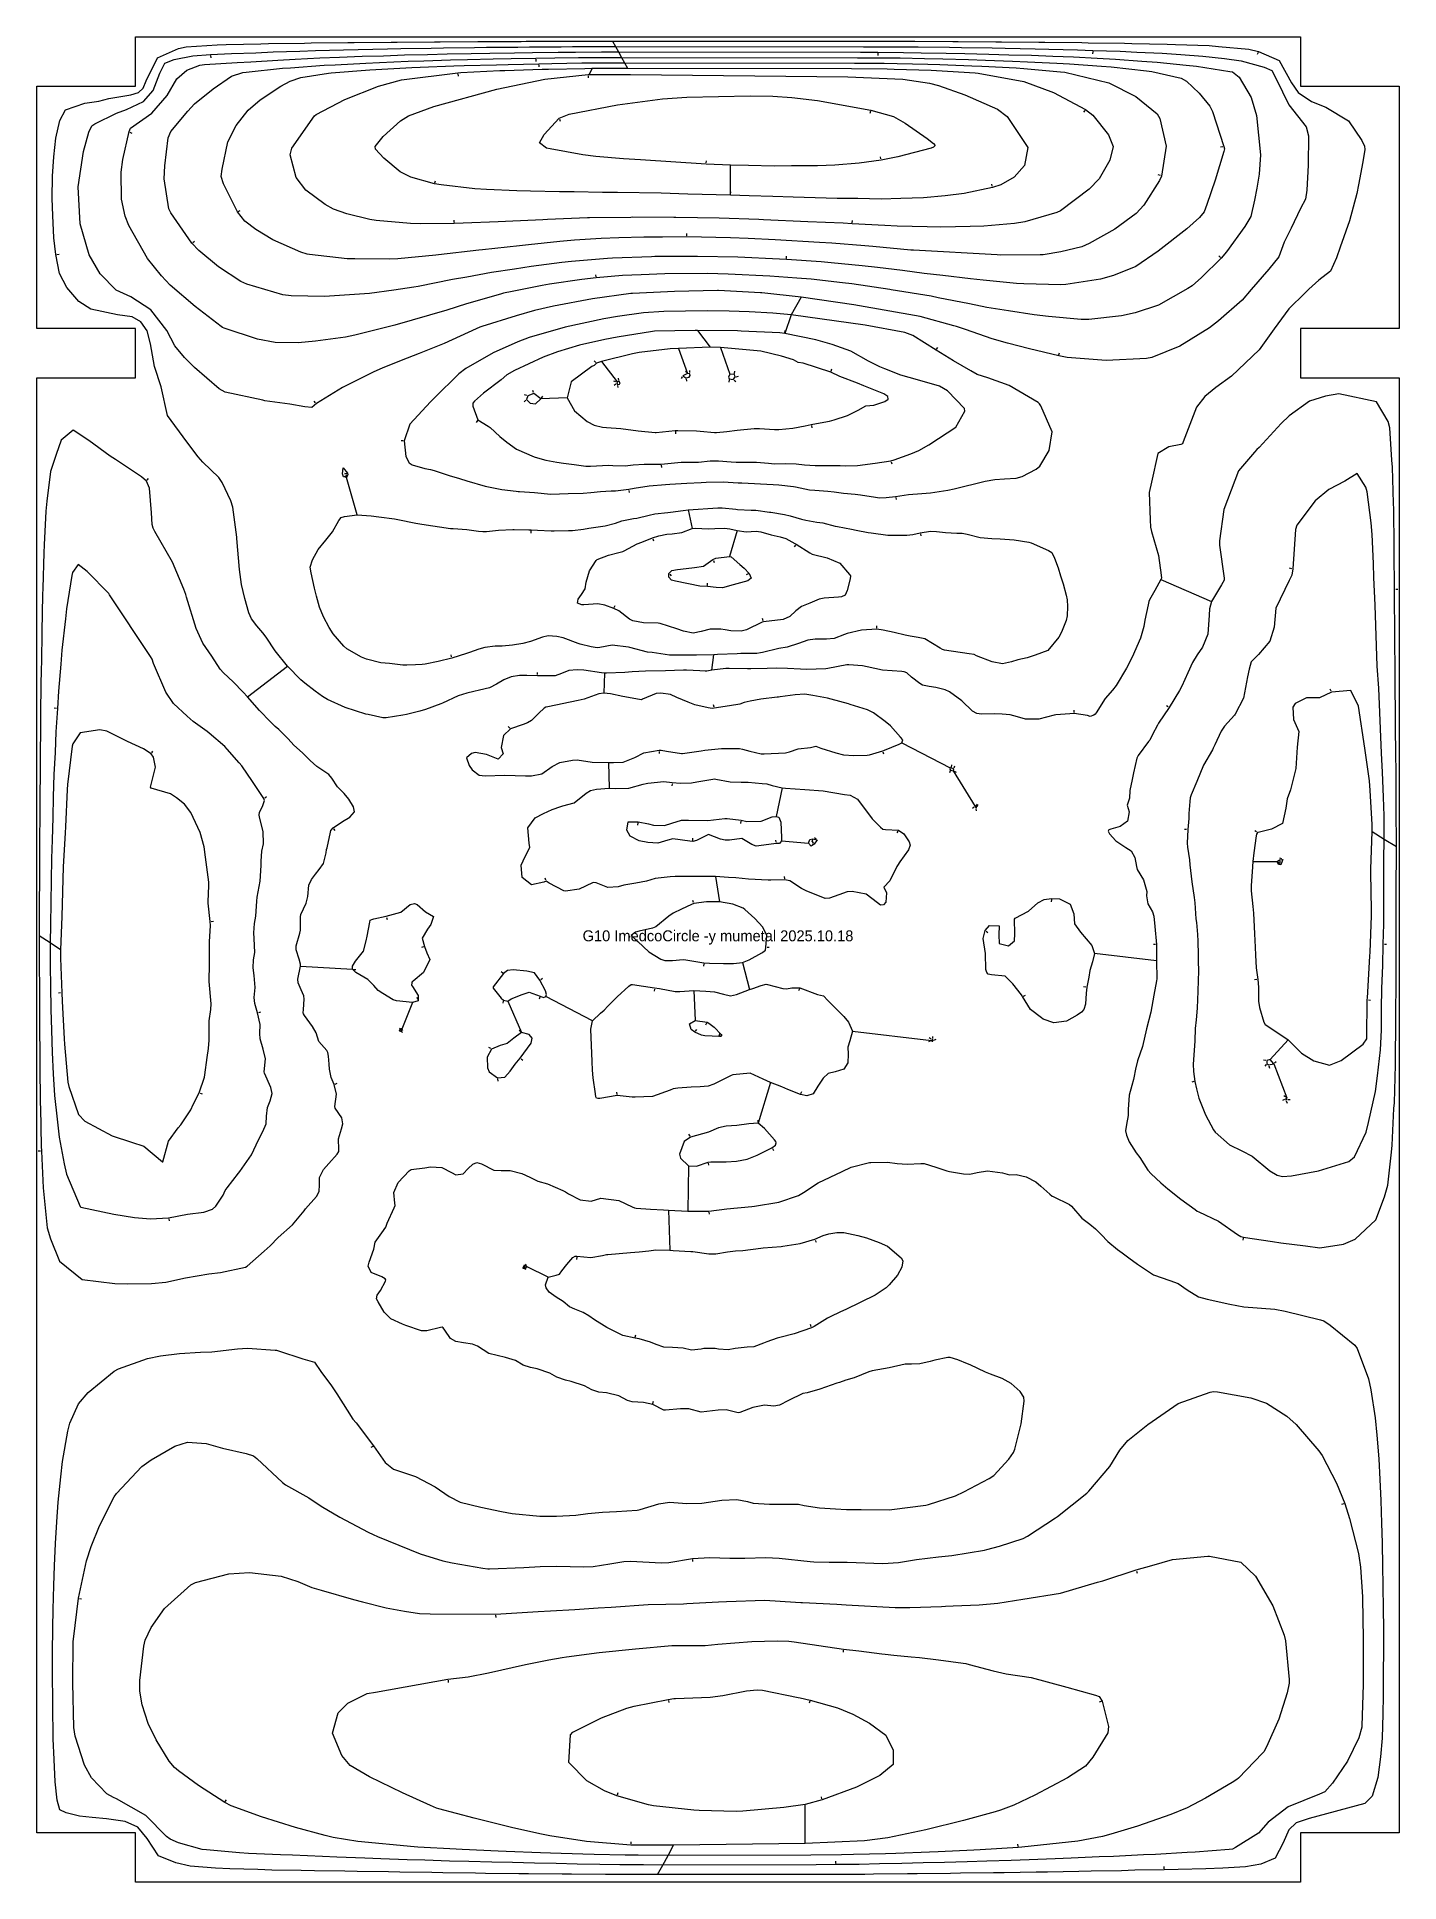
# Model space of a CAD drawing. Header units: metres. Extents: x -0.62 to 0.62, y -0.86 to 0.83.
import ezdxf
from ezdxf.enums import TextEntityAlignment as Align

# ---------------------------------------------------------------- set-up
doc = ezdxf.new("R2010")
doc.units = ezdxf.units.M
for name, color, linetype in [('connections', 2, 'Continuous'), ('direction', 3, 'Continuous'), ('frame', 6, 'Continuous'), ('loops', 1, 'Continuous'), ('merged', 255, 'Continuous'), ('text', 4, 'Continuous')]:
    doc.layers.add(name, color=color, linetype=linetype)

msp = doc.modelspace()

# ---------------------------------------------------------------- texts
at = {"layer": 'text'}
msp.add_text('G10 ImedcoCircle -y mumetal 2025.10.18', height=0.01, dxfattribs=at).set_placement((0, 0), align=Align.CENTER)

# ---------------------------------------------------------------- linework, layer by layer
at = {"layer": 'connections'}
for p, q in [((-0.0965, 0.823), (-0.0937, 0.8181)), ((-0.0937, 0.8181), (-0.0909, 0.8131)), ((-0.0909, 0.8131), (-0.0882, 0.8082)), ((-0.1149, 0.7982), (-0.1177, 0.7924)), ((-0.0882, 0.8082), (-0.0854, 0.8033)), ((-0.0854, 0.8033), (-0.0826, 0.7983)), ((0.0115, 0.6822), (0.0115, 0.7095)), ((0.076, 0.5888), (0.0669, 0.5727)), ((-0.0188, 0.5586), (-0.0072, 0.5431)), ((0.0669, 0.5727), (0.061, 0.5556)), ((-0.0361, 0.5421), (-0.028, 0.519)), ((0.0024, 0.5428), (0.0108, 0.5186)), ((-0.1064, 0.53), (-0.0923, 0.5114)), ((-0.1378, 0.4968), (-0.1618, 0.4959)), ((-0.3297, 0.3899), (-0.3394, 0.4239)), ((-0.0273, 0.3946), (-0.0235, 0.3773)), ((0.0175, 0.3756), (0.0105, 0.3518)), ((0.4047, 0.3307), (0.451, 0.3108)), ((-0.0057, 0.2478), (-0.0039, 0.2619)), ((-0.4301, 0.2234), (-0.3934, 0.2515)), ((-0.1038, 0.2452), (-0.1043, 0.227)), ((0.168, 0.1814), (0.2123, 0.1585)), ((-0.1, 0.1634), (-0.0995, 0.14)), ((0.2149, 0.1557), (0.235, 0.1231)), ((0.0586, 0.1402), (0.0531, 0.1142)), ((0.0581, 0.0919), (0.0827, 0.0896)), ((0.6089, 0.0932), (0.598, 0.1001)), ((0.62, 0.0863), (0.6089, 0.0932)), ((0.4889, 0.0731), (0.5112, 0.0731)), ((-0.0024, 0.0591), (0.0013, 0.0362)), ((-0.6105, -0.0014), (-0.6203, 0.0051)), ((-0.6009, -0.0079), (-0.6105, -0.0014)), ((0.4008, -0.0179), (0.3442, -0.0111)), ((-0.3815, -0.0227), (-0.3341, -0.0256)), ((0.0224, -0.0194), (0.0289, -0.044)), ((-0.1148, -0.0726), (-0.1574, -0.0506)), ((-0.022, -0.045), (-0.0208, -0.0724)), ((-0.2793, -0.0559), (-0.289, -0.0802)), ((-0.1921, -0.0548), (-0.1796, -0.0835)), ((0.1228, -0.0822), (0.1952, -0.0906)), ((0.5212, -0.09), (0.5048, -0.1082)), ((0.5079, -0.1119), (0.5198, -0.143)), ((0.048, -0.1292), (0.0368, -0.1664)), ((-0.0269, -0.2054), (-0.0276, -0.2468)), ((-0.0452, -0.2457), (-0.044, -0.2824)), ((-0.1553, -0.3072), (-0.1743, -0.2975)), ((0.0797, -0.8248), (0.0798, -0.7893)), ((-0.0456, -0.8358), (-0.0407, -0.8265)), ((-0.0505, -0.8446), (-0.0456, -0.8358)), ((-0.0554, -0.8533), (-0.0505, -0.8446))]:
    msp.add_line(p, q, dxfattribs=at)
at = {"layer": 'direction'}
for points in [[(-0.4637, 0.8099), (-0.4636, 0.8079)], [(0.146, 0.8119), (0.146, 0.8099)], [(0.3425, 0.8135), (0.3424, 0.8115)], [(0.4936, 0.8126), (0.4928, 0.8107)], [(-0.2378, 0.793), (-0.2376, 0.791)], [(-0.1665, 0.8065), (-0.1665, 0.8045)], [(-0.1636, 0.8014), (-0.1636, 0.7994)], [(-0.1187, 0.7914), (-0.1186, 0.7894)], [(0.3352, 0.7597), (0.334, 0.7581)], [(-0.1449, 0.7518), (-0.1442, 0.7499)], [(0.1394, 0.7589), (0.1389, 0.7569)], [(-0.5375, 0.7399), (-0.5357, 0.739)], [(0.4613, 0.7265), (0.4593, 0.726)], [(-0.0107, 0.7116), (-0.0106, 0.7136)], [(0.1489, 0.7153), (0.1486, 0.7173)], [(-0.2587, 0.6934), (-0.2582, 0.6953)], [(0.2506, 0.6903), (0.2502, 0.6923)], [(0.4043, 0.7001), (0.4024, 0.7008)], [(0.0115, 0.6832), (0.0116, 0.6852)], [(-0.4384, 0.6674), (-0.4366, 0.6683)], [(-0.2412, 0.6573), (-0.2412, 0.6593)], [(0.1227, 0.657), (0.1229, 0.659)], [(-0.0286, 0.645), (-0.0286, 0.647)], [(-0.6042, 0.628), (-0.6022, 0.6283)], [(-0.48, 0.6389), (-0.4784, 0.64)], [(0.0625, 0.6243), (0.0626, 0.6263)], [(0.4592, 0.6253), (0.4578, 0.6268)], [(-0.1114, 0.6075), (-0.1116, 0.6094)], [(0.0611, 0.5566), (0.0614, 0.5586)], [(0.1998, 0.5413), (0.2009, 0.543)], [(-0.1117, 0.5292), (-0.1132, 0.5306)], [(0.1035, 0.5214), (0.1041, 0.5233)], [(0.3116, 0.5362), (0.3121, 0.5381)], [(-0.0933, 0.5116), (-0.0952, 0.5121)], [(-0.0934, 0.5095), (-0.0949, 0.5083)], [(-0.0918, 0.5082), (-0.0917, 0.5062)], [(-0.0905, 0.5128), (-0.0909, 0.5148)], [(-0.0327, 0.5162), (-0.0338, 0.5145)], [(-0.0284, 0.5199), (-0.0293, 0.5217)], [(-0.0291, 0.5142), (-0.0288, 0.5122)], [(-0.0257, 0.5199), (-0.0257, 0.5219)], [(0.0102, 0.5132), (0.0099, 0.5113)], [(0.0148, 0.5131), (0.0163, 0.5118)], [(0.0151, 0.5192), (0.0153, 0.5212)], [(0.0167, 0.5162), (0.0186, 0.5168)], [(-0.3678, 0.4924), (-0.3691, 0.4938)], [(-0.1757, 0.4947), (-0.1772, 0.4933)], [(-0.1748, 0.4991), (-0.1767, 0.4997)], [(-0.1686, 0.5017), (-0.1693, 0.5036)], [(-0.1612, 0.4967), (-0.16, 0.4983)], [(-0.2199, 0.4761), (-0.221, 0.4744)], [(-0.2877, 0.4576), (-0.2897, 0.4575)], [(-0.0389, 0.466), (-0.0389, 0.464)], [(0.0854, 0.4716), (0.0857, 0.4696)], [(-0.5218, 0.4215), (-0.5205, 0.4231)], [(-0.3396, 0.4277), (-0.3415, 0.4272)], [(-0.3413, 0.4251), (-0.3394, 0.4258)], [(-0.3392, 0.427), (-0.341, 0.4278)], [(-0.3391, 0.4249), (-0.3385, 0.4268)], [(-0.0518, 0.4353), (-0.0516, 0.4333)], [(0.1584, 0.4384), (0.1589, 0.4364)], [(-0.0814, 0.4123), (-0.0811, 0.4103)], [(0.1624, 0.4058), (0.1627, 0.4039)], [(-0.171, 0.3752), (-0.171, 0.3732)], [(0.185, 0.3726), (0.1853, 0.3706)], [(-0.0595, 0.3679), (-0.0589, 0.366)], [(0.0708, 0.3622), (0.0697, 0.3606)], [(-0.0042, 0.3482), (-0.0035, 0.3464)], [(0.5244, 0.3406), (0.5224, 0.341)], [(-0.0441, 0.3356), (-0.0427, 0.3342)], [(-0.0096, 0.3253), (-0.0095, 0.3273)], [(0.0275, 0.336), (0.0257, 0.3352)], [(0.6194, 0.322), (0.6214, 0.322)], [(-0.0948, 0.3052), (-0.0941, 0.307)], [(0.0413, 0.2931), (0.0408, 0.295)], [(0.1453, 0.2863), (0.1452, 0.2883)], [(-0.2435, 0.26), (-0.244, 0.2619)], [(-0.165, 0.2438), (-0.165, 0.2458)], [(0.5603, 0.2287), (0.5595, 0.2305)], [(-0.6047, 0.2129), (-0.6067, 0.213)], [(-0.0036, 0.2141), (-0.004, 0.2161)], [(0.3255, 0.2092), (0.3254, 0.2112)], [(0.4115, 0.2143), (0.4098, 0.2154)], [(-0.1904, 0.195), (-0.1918, 0.1965)], [(-0.5175, 0.1722), (-0.5164, 0.1738)], [(-0.0537, 0.1736), (-0.0537, 0.1716)], [(0.1507, 0.1732), (0.1513, 0.1713)], [(0.2123, 0.1557), (0.2115, 0.1539)], [(0.2135, 0.1593), (0.2137, 0.1613)], [(0.2158, 0.1554), (0.2177, 0.1547)], [(0.2159, 0.1585), (0.2166, 0.1604)], [(-0.0419, 0.1441), (-0.0421, 0.1421)], [(-0.4143, 0.1312), (-0.4127, 0.1323)], [(0.2342, 0.1226), (0.2325, 0.1215)], [(0.2357, 0.1212), (0.2359, 0.1193)], [(0.2361, 0.1236), (0.2372, 0.1253)], [(0.237, 0.1233), (0.2377, 0.1251)], [(-0.3513, 0.1028), (-0.3501, 0.1012)], [(-0.0733, 0.1082), (-0.0737, 0.1063)], [(0.021, 0.1098), (0.0206, 0.1078)], [(0.4283, 0.1021), (0.4263, 0.1022)], [(-0.0231, 0.0923), (-0.0229, 0.0943)], [(0.0531, 0.0905), (0.0528, 0.0925)], [(0.0864, 0.0928), (0.0859, 0.0908)], [(0.0859, 0.0876), (0.0873, 0.089)], [(0.0874, 0.0896), (0.0863, 0.0913)], [(0.0897, 0.0934), (0.0881, 0.0945)], [(0.1645, 0.1007), (0.1633, 0.0991)], [(0.4922, 0.1), (0.4905, 0.1009)], [(0.5118, 0.0723), (0.5129, 0.0707)], [(0.5131, 0.0705), (0.515, 0.0711)], [(0.5134, 0.0736), (0.5136, 0.0716)], [(0.5153, 0.0753), (0.5135, 0.076)], [(-0.1574, 0.0559), (-0.1581, 0.0578)], [(0.061, 0.0572), (0.0609, 0.0592)], [(-0.0223, 0.0354), (-0.0229, 0.0373)], [(0.3047, 0.0381), (0.3046, 0.0361)], [(-0.4632, 0.0182), (-0.4612, 0.0184)], [(-0.3031, 0.0219), (-0.3025, 0.02)], [(-0.0802, 0.0045), (-0.0816, 0.0031)], [(0.245, 0.0092), (0.2465, 0.0079)], [(-0.2692, -0.005), (-0.271, -0.0057)], [(0.0448, -0.0054), (0.0468, -0.0055)], [(0.3999, -0.0028), (0.3979, -0.0028)], [(0.609, -0.0026), (0.611, -0.0026)], [(-0.3331, -0.0257), (-0.3311, -0.0259)], [(-0.1967, -0.029), (-0.1982, -0.0278)], [(-0.1619, -0.0348), (-0.1603, -0.0337)], [(-0.0131, -0.0207), (-0.0132, -0.0227)], [(-0.6008, -0.0472), (-0.6028, -0.0473)], [(-0.0581, -0.0437), (-0.0584, -0.0456)], [(0.0744, -0.0435), (0.0736, -0.0453)], [(0.2792, -0.0502), (0.281, -0.0492)], [(0.3361, -0.0418), (0.3341, -0.0415)], [(0.4924, -0.0349), (0.4904, -0.0351)], [(-0.4198, -0.065), (-0.4179, -0.0644)], [(-0.2742, -0.0533), (-0.2748, -0.0514)], [(-0.1962, -0.0547), (-0.1968, -0.0566)], [(-0.1628, -0.0511), (-0.1635, -0.0529)], [(0.5944, -0.0536), (0.5964, -0.0537)], [(-0.2897, -0.081), (-0.2912, -0.0796)], [(-0.2903, -0.0821), (-0.2885, -0.083)], [(-0.2899, -0.0818), (-0.2882, -0.0808)], [(-0.2896, -0.0815), (-0.2893, -0.0795)], [(-0.1801, -0.0827), (-0.1813, -0.0811)], [(-0.0206, -0.0823), (-0.0194, -0.0807)], [(-0.0104, -0.0748), (-0.0114, -0.0766)], [(0.0015, -0.0861), (0.0016, -0.0841)], [(-0.2077, -0.0981), (-0.2095, -0.0972)], [(0.002, -0.0859), (0.0003, -0.087)], [(0.1943, -0.091), (0.1924, -0.0918)], [(0.1947, -0.0894), (0.1931, -0.0883)], [(0.1963, -0.089), (0.1963, -0.087)], [(0.1974, -0.0903), (0.1993, -0.0896)], [(-0.18, -0.1074), (-0.1783, -0.1086)], [(0.5007, -0.1089), (0.4987, -0.1088)], [(0.501, -0.1126), (0.4999, -0.1142)], [(0.5035, -0.1139), (0.5039, -0.1159)], [(0.5087, -0.1112), (0.5102, -0.1099)], [(-0.3499, -0.1305), (-0.3481, -0.1297)], [(-0.2015, -0.1258), (-0.2013, -0.1278)], [(0.4349, -0.1283), (0.433, -0.1287)], [(-0.4733, -0.1388), (-0.4714, -0.1395)], [(-0.0923, -0.1401), (-0.0926, -0.1381)], [(0.0757, -0.1393), (0.0765, -0.1374)], [(0.5179, -0.1448), (0.516, -0.1455)], [(0.5189, -0.1424), (0.5172, -0.1413)], [(0.5194, -0.146), (0.5201, -0.1479)], [(0.5209, -0.1447), (0.5229, -0.1446)], [(0.0368, -0.1654), (0.0366, -0.1634)], [(-0.0255, -0.1782), (-0.0267, -0.1765)], [(-0.6193, -0.1919), (-0.6213, -0.192)], [(0.0497, -0.1896), (0.0508, -0.1912)], [(-0.009, -0.2028), (-0.0088, -0.2048)], [(-0.0083, -0.2476), (-0.008, -0.2496)], [(-0.5019, -0.2537), (-0.5016, -0.2557)], [(0.0888, -0.2734), (0.0896, -0.2752)], [(0.48, -0.2714), (0.4797, -0.2734)], [(-0.1774, -0.2989), (-0.1756, -0.2999)], [(-0.1772, -0.2993), (-0.1752, -0.2993)], [(-0.1768, -0.2986), (-0.1764, -0.2966)], [(-0.1749, -0.2967), (-0.176, -0.2951)], [(-0.129, -0.2889), (-0.1292, -0.2909)], [(0.0853, -0.3524), (0.0846, -0.3505)], [(-0.0756, -0.3619), (-0.0751, -0.3599)], [(-0.0595, -0.4225), (-0.0591, -0.4205)], [(-0.3156, -0.4618), (-0.3173, -0.4629)], [(0.5719, -0.5144), (0.57, -0.515)], [(-0.0233, -0.5652), (-0.0232, -0.5672)], [(0.3824, -0.5758), (0.383, -0.5777)], [(-0.5836, -0.6008), (-0.5817, -0.6012)], [(-0.2033, -0.6162), (-0.2031, -0.6182)], [(0.1145, -0.6481), (0.1143, -0.6501)], [(-0.2467, -0.6757), (-0.2465, -0.6777)], [(-0.0453, -0.6942), (-0.045, -0.6961)], [(0.0838, -0.6947), (0.0832, -0.6966)], [(0.3502, -0.6951), (0.3483, -0.6956)], [(-0.4503, -0.7866), (-0.4492, -0.7849)], [(-0.092, -0.7803), (-0.0913, -0.7784)], [(0.095, -0.7841), (0.0945, -0.7822)], [(-0.0795, -0.8253), (-0.0794, -0.8233)], [(0.2742, -0.8275), (0.274, -0.8255)], [(0.1077, -0.8432), (0.1077, -0.8412)], [(0.4078, -0.848), (0.4078, -0.846)]]:
    msp.add_lwpolyline(points, dxfattribs=at)
at = {"layer": 'frame'}
msp.add_lwpolyline([(-0.493, -0.8602), (-0.5325, -0.8602), (-0.5325, -0.8152), (-0.5625, -0.8152), (-0.5925, -0.8152), (-0.6225, -0.8152), (-0.6225, -0.7761), (-0.6225, -0.7369), (-0.6225, -0.6978), (-0.6225, -0.6587), (-0.6225, -0.6195), (-0.6225, -0.5804), (-0.6225, -0.5413), (-0.6225, -0.5022), (-0.6225, -0.463), (-0.6225, -0.4239), (-0.6225, -0.3848), (-0.6225, -0.3456), (-0.6225, -0.3065), (-0.6225, -0.2674), (-0.6225, -0.2283), (-0.6225, -0.1891), (-0.6225, -0.15), (-0.6225, -0.1109), (-0.6225, -0.0717), (-0.6225, -0.0326), (-0.6225, 0.0065), (-0.6225, 0.0456), (-0.6225, 0.0848), (-0.6225, 0.1239), (-0.6225, 0.163), (-0.6225, 0.2022), (-0.6225, 0.2413), (-0.6225, 0.2804), (-0.6225, 0.3195), (-0.6225, 0.3587), (-0.6225, 0.3978), (-0.6225, 0.4369), (-0.6225, 0.4761), (-0.6225, 0.5152), (-0.5925, 0.5152), (-0.5625, 0.5152), (-0.5325, 0.5152), (-0.5325, 0.5602), (-0.5625, 0.5602), (-0.5925, 0.5602), (-0.6225, 0.5602), (-0.6225, 0.5971), (-0.6225, 0.6341), (-0.6225, 0.671), (-0.6225, 0.708), (-0.6225, 0.7449), (-0.6225, 0.7819), (-0.5925, 0.7819), (-0.5625, 0.7819), (-0.5325, 0.7819), (-0.5325, 0.8269), (-0.493, 0.8269), (-0.4536, 0.8269), (-0.4141, 0.8269), (-0.3747, 0.8269), (-0.3353, 0.8269), (-0.2958, 0.8269), (-0.2564, 0.8269), (-0.2169, 0.8269), (-0.1775, 0.8269), (-0.138, 0.8269), (-0.0986, 0.8269), (-0.0592, 0.8269), (-0.0197, 0.8269), (0.0197, 0.8269), (0.0592, 0.8269), (0.0986, 0.8269), (0.138, 0.8269), (0.1775, 0.8269), (0.2169, 0.8269), (0.2564, 0.8269), (0.2958, 0.8269), (0.3353, 0.8269), (0.3747, 0.8269), (0.4141, 0.8269), (0.4536, 0.8269), (0.493, 0.8269), (0.5325, 0.8269), (0.5325, 0.7819), (0.5625, 0.7819), (0.5925, 0.7819), (0.6225, 0.7819), (0.6225, 0.7449), (0.6225, 0.708), (0.6225, 0.671), (0.6225, 0.6341), (0.6225, 0.5971), (0.6225, 0.5602), (0.5925, 0.5602), (0.5625, 0.5602), (0.5325, 0.5602), (0.5325, 0.5152), (0.5625, 0.5152), (0.5925, 0.5152), (0.6225, 0.5152), (0.6225, 0.4761), (0.6225, 0.4369), (0.6225, 0.3978), (0.6225, 0.3587), (0.6225, 0.3195), (0.6225, 0.2804), (0.6225, 0.2413), (0.6225, 0.2022), (0.6225, 0.163), (0.6225, 0.1239), (0.6225, 0.0848), (0.6225, 0.0456), (0.6225, 0.0065), (0.6225, -0.0326), (0.6225, -0.0717), (0.6225, -0.1109), (0.6225, -0.15), (0.6225, -0.1891), (0.6225, -0.2283), (0.6225, -0.2674), (0.6225, -0.3065), (0.6225, -0.3456), (0.6225, -0.3848), (0.6225, -0.4239), (0.6225, -0.463), (0.6225, -0.5022), (0.6225, -0.5413), (0.6225, -0.5804), (0.6225, -0.6195), (0.6225, -0.6587), (0.6225, -0.6978), (0.6225, -0.7369), (0.6225, -0.7761), (0.6225, -0.8152), (0.5925, -0.8152), (0.5625, -0.8152), (0.5325, -0.8152), (0.5325, -0.8602), (0.493, -0.8602), (0.4536, -0.8602), (0.4141, -0.8602), (0.3747, -0.8602), (0.3353, -0.8602), (0.2958, -0.8602), (0.2564, -0.8602), (0.2169, -0.8602), (0.1775, -0.8602), (0.138, -0.8602), (0.0986, -0.8602), (0.0592, -0.8602), (0.0197, -0.8602), (-0.0197, -0.8602), (-0.0592, -0.8602), (-0.0986, -0.8602), (-0.138, -0.8602), (-0.1775, -0.8602), (-0.2169, -0.8602), (-0.2564, -0.8602), (-0.2958, -0.8602), (-0.3353, -0.8602), (-0.3747, -0.8602), (-0.4141, -0.8602), (-0.4536, -0.8602), (-0.493, -0.8602)], dxfattribs=at)
at = {"layer": 'loops'}
for points in [[(-0.1651, 0.2428), (-0.1747, 0.243), (-0.1814, 0.2431), (-0.1889, 0.2419), (-0.1956, 0.239), (-0.2024, 0.235), (-0.2087, 0.2316), (-0.2179, 0.2297), (-0.2233, 0.2285), (-0.2295, 0.2269), (-0.2374, 0.2243), (-0.2517, 0.2178), (-0.2532, 0.2172), (-0.2673, 0.2119), (-0.2725, 0.2105), (-0.2848, 0.2073), (-0.2881, 0.2066), (-0.3034, 0.2044), (-0.3064, 0.2044), (-0.3198, 0.2073), (-0.3218, 0.2078), (-0.3409, 0.2137), (-0.357, 0.221), (-0.3615, 0.2238), (-0.3683, 0.2288), (-0.3775, 0.236), (-0.3812, 0.239), (-0.3934, 0.2515), (-0.4048, 0.2655), (-0.4129, 0.278), (-0.4159, 0.2821), (-0.4214, 0.2885), (-0.4264, 0.2947), (-0.4288, 0.3002), (-0.4324, 0.3133), (-0.4356, 0.3262), (-0.4373, 0.3399), (-0.4397, 0.3682), (-0.4398, 0.3695), (-0.4433, 0.3968), (-0.4454, 0.4026), (-0.4531, 0.4194), (-0.4562, 0.424), (-0.4709, 0.4381), (-0.475, 0.4429), (-0.4856, 0.4568), (-0.503, 0.4808), (-0.509, 0.5069), (-0.5151, 0.5255), (-0.5188, 0.5462), (-0.5218, 0.5581), (-0.5274, 0.5665), (-0.5355, 0.5708), (-0.5489, 0.5728), (-0.5732, 0.5779), (-0.5841, 0.585), (-0.5952, 0.5978), (-0.6019, 0.6105), (-0.6052, 0.6279), (-0.607, 0.6432), (-0.6079, 0.6636), (-0.6084, 0.6792), (-0.6081, 0.6996), (-0.6069, 0.7173), (-0.6053, 0.7343), (-0.6016, 0.7506), (-0.5965, 0.7603), (-0.5786, 0.7662), (-0.5658, 0.7681), (-0.5566, 0.7706), (-0.5367, 0.7738), (-0.5295, 0.7762), (-0.5254, 0.7801), (-0.5226, 0.7866), (-0.5122, 0.8078), (-0.493, 0.8163), (-0.486, 0.8178), (-0.4577, 0.8197), (-0.4494, 0.82), (-0.4177, 0.8206), (-0.4108, 0.8208), (-0.378, 0.8213), (-0.3717, 0.8214), (-0.3383, 0.8218), (-0.3325, 0.8219), (-0.2986, 0.8221), (-0.2932, 0.8222), (-0.259, 0.8224), (-0.2539, 0.8225), (-0.2194, 0.8227), (-0.2146, 0.8227), (-0.1798, 0.8228), (-0.1752, 0.8229), (-0.1403, 0.823), (-0.1359, 0.823), (-0.1008, 0.823), (-0.0965, 0.823), (0.1359, 0.823), (0.1403, 0.823), (0.1753, 0.8229), (0.1798, 0.8229), (0.2146, 0.8227), (0.2194, 0.8227), (0.2539, 0.8225), (0.259, 0.8224), (0.2932, 0.8221), (0.2987, 0.822), (0.3324, 0.8217), (0.3384, 0.8215), (0.3715, 0.8211), (0.3783, 0.8209), (0.4105, 0.8202), (0.418, 0.8199), (0.4488, 0.8189), (0.4574, 0.8182), (0.4853, 0.8157), (0.494, 0.8135), (0.513, 0.8052), (0.5243, 0.785), (0.5301, 0.776), (0.5424, 0.7679), (0.5555, 0.7626), (0.5762, 0.7501), (0.5885, 0.7321), (0.5909, 0.7269), (0.5911, 0.7239), (0.5895, 0.7126), (0.5854, 0.6916), (0.5838, 0.6838), (0.5772, 0.6587), (0.5686, 0.6345), (0.5652, 0.6249), (0.5599, 0.6127), (0.549, 0.6046), (0.5401, 0.5961), (0.5367, 0.593), (0.5216, 0.5784), (0.5082, 0.5601), (0.4945, 0.5409), (0.4692, 0.5167), (0.4551, 0.5063), (0.445, 0.4982), (0.4374, 0.4882), (0.4252, 0.4566), (0.4244, 0.4549), (0.4231, 0.4542), (0.412, 0.4522), (0.4021, 0.446), (0.3962, 0.4197), (0.3942, 0.4102), (0.3949, 0.3852), (0.3953, 0.3786), (0.3962, 0.3748), (0.4026, 0.3526), (0.4051, 0.3347), (0.4052, 0.3319), (0.4047, 0.3307), (0.3992, 0.3206), (0.3943, 0.3122), (0.3938, 0.3108), (0.3931, 0.3077), (0.3902, 0.2935), (0.3891, 0.2877), (0.386, 0.277), (0.3785, 0.2599), (0.3733, 0.2497), (0.3639, 0.2338), (0.3606, 0.2296), (0.3538, 0.2221), (0.3455, 0.209), (0.3446, 0.2076), (0.3436, 0.2068), (0.3402, 0.2056), (0.3378, 0.2064), (0.3255, 0.2082), (0.3215, 0.208), (0.3089, 0.2071), (0.3072, 0.2068), (0.2931, 0.203), (0.2809, 0.203), (0.2736, 0.2051), (0.267, 0.2069), (0.2598, 0.2076), (0.2529, 0.2079), (0.2408, 0.2077), (0.2367, 0.2083), (0.2327, 0.2104), (0.223, 0.2197), (0.2115, 0.2282), (0.2077, 0.2299), (0.199, 0.232), (0.1931, 0.233), (0.187, 0.2342), (0.1845, 0.2356), (0.177, 0.2415), (0.1725, 0.2454), (0.1703, 0.2465), (0.168, 0.2467), (0.1503, 0.2479), (0.1362, 0.251), (0.1322, 0.2518), (0.1195, 0.2529), (0.1177, 0.2527), (0.1005, 0.2493), (0.0985, 0.2491), (0.081, 0.2485), (0.0755, 0.2487), (0.0635, 0.2494), (0.0533, 0.2498), (0.045, 0.2494), (0.0301, 0.2491), (0.0269, 0.2491), (0.0101, 0.2495), (0.0073, 0.2494), (-0.0057, 0.2478), (-0.0101, 0.2471), (-0.0117, 0.247), (-0.0166, 0.2474), (-0.0289, 0.2479), (-0.0316, 0.2479), (-0.0479, 0.2473), (-0.0664, 0.247), (-0.0785, 0.2464), (-0.0852, 0.2457), (-0.1018, 0.2452), (-0.1038, 0.2452), (-0.1065, 0.2454), (-0.1227, 0.2479), (-0.1287, 0.2483), (-0.1362, 0.2477), (-0.143, 0.2449), (-0.1487, 0.2428), (-0.1529, 0.2426), (-0.1651, 0.2428)], [(0.3114, 0.5352), (0.2847, 0.5418), (0.2646, 0.5469), (0.2506, 0.5508), (0.2262, 0.5595), (0.2181, 0.5621), (0.2154, 0.5628), (0.1849, 0.5711), (0.1241, 0.582), (0.076, 0.5888), (0.0401, 0.5928), (0.0387, 0.5929), (0.0005, 0.5949), (-0.0005, 0.5949), (-0.0398, 0.5942), (-0.078, 0.5924), (-0.0798, 0.5922), (-0.1147, 0.5873), (-0.1503, 0.5808), (-0.1677, 0.5766), (-0.1846, 0.572), (-0.2157, 0.5621), (-0.2177, 0.5614), (-0.2211, 0.56), (-0.2504, 0.5467), (-0.2732, 0.5373), (-0.2842, 0.5331), (-0.3063, 0.5244), (-0.3153, 0.5202), (-0.3206, 0.5176), (-0.3433, 0.5062), (-0.3671, 0.4916), (-0.3713, 0.4879), (-0.3777, 0.4887), (-0.3913, 0.491), (-0.4141, 0.4942), (-0.416, 0.4946), (-0.4504, 0.5022), (-0.456, 0.505), (-0.4784, 0.5245), (-0.4876, 0.5337), (-0.4965, 0.5445), (-0.5036, 0.5583), (-0.5185, 0.5772), (-0.5365, 0.5892), (-0.55, 0.5952), (-0.5647, 0.6102), (-0.5748, 0.6276), (-0.5828, 0.656), (-0.5848, 0.6899), (-0.58, 0.7222), (-0.5751, 0.7397), (-0.5723, 0.7457), (-0.5694, 0.7473), (-0.5497, 0.7572), (-0.5407, 0.7604), (-0.5251, 0.7679), (-0.5162, 0.7779), (-0.51, 0.7938), (-0.5055, 0.8029), (-0.4971, 0.8062), (-0.4801, 0.8096), (-0.4637, 0.8109), (-0.4446, 0.8117), (-0.4223, 0.8124), (-0.4065, 0.8132), (-0.3823, 0.8139), (-0.3678, 0.8145), (-0.3422, 0.8151), (-0.3289, 0.8155), (-0.3022, 0.816), (-0.2899, 0.8163), (-0.2623, 0.8167), (-0.2508, 0.8169), (-0.2226, 0.8172), (-0.2116, 0.8174), (-0.1829, 0.8176), (-0.1723, 0.8177), (-0.1432, 0.8179), (-0.133, 0.818), (-0.1036, 0.8181), (-0.0937, 0.8181), (0.1331, 0.8179), (0.1432, 0.8179), (0.1724, 0.8178), (0.1828, 0.8177), (0.2116, 0.8174), (0.2226, 0.8172), (0.2507, 0.8168), (0.2624, 0.8165), (0.2898, 0.8161), (0.3023, 0.8157), (0.3287, 0.8151), (0.3425, 0.8145), (0.3675, 0.8138), (0.3828, 0.8129), (0.4059, 0.812), (0.423, 0.8107), (0.4431, 0.8094), (0.463, 0.8072), (0.4782, 0.8051), (0.4991, 0.7991), (0.5062, 0.7962), (0.5101, 0.7886), (0.5218, 0.7649), (0.5377, 0.7446), (0.5397, 0.7364), (0.5394, 0.7096), (0.5382, 0.6867), (0.5368, 0.6786), (0.5325, 0.67), (0.5237, 0.6521), (0.5175, 0.6392), (0.5125, 0.6257), (0.5034, 0.6146), (0.4873, 0.5958), (0.479, 0.5861), (0.4573, 0.5672), (0.4521, 0.5629), (0.4491, 0.5608), (0.422, 0.5442), (0.3965, 0.5337), (0.3915, 0.5327), (0.3547, 0.5309), (0.3192, 0.5339), (0.3114, 0.5352)], [(-0.5383, 0.7404), (-0.5368, 0.7433), (-0.5175, 0.7572), (-0.5033, 0.7734), (-0.4946, 0.7886), (-0.4854, 0.7966), (-0.4735, 0.8011), (-0.4694, 0.8017), (-0.4396, 0.8034), (-0.4269, 0.804), (-0.4023, 0.8057), (-0.3865, 0.8064), (-0.3639, 0.8077), (-0.346, 0.8083), (-0.3253, 0.8092), (-0.3057, 0.8097), (-0.2866, 0.8104), (-0.2656, 0.8108), (-0.2476, 0.8113), (-0.2257, 0.8117), (-0.2086, 0.812), (-0.1859, 0.8123), (-0.1694, 0.8126), (-0.1461, 0.8128), (-0.1302, 0.813), (-0.1065, 0.8131), (-0.0909, 0.8131), (0.1303, 0.8129), (0.146, 0.8129), (0.1695, 0.8127), (0.1858, 0.8124), (0.2086, 0.8121), (0.2257, 0.8117), (0.2476, 0.8112), (0.2658, 0.8106), (0.2864, 0.8101), (0.306, 0.8093), (0.325, 0.8086), (0.3466, 0.8074), (0.3634, 0.8066), (0.3874, 0.8048), (0.4013, 0.8039), (0.428, 0.8011), (0.4372, 0.8002), (0.4678, 0.7954), (0.4702, 0.7948), (0.4763, 0.79), (0.4874, 0.7714), (0.4923, 0.7549), (0.4958, 0.719), (0.4947, 0.7014), (0.4925, 0.6885), (0.4904, 0.6775), (0.487, 0.6628), (0.4815, 0.6534), (0.4648, 0.6303), (0.4599, 0.6246), (0.442, 0.607), (0.4333, 0.5993), (0.4295, 0.5967), (0.4025, 0.5817), (0.3814, 0.5747), (0.3687, 0.5719), (0.339, 0.5685), (0.3319, 0.5684), (0.302, 0.5713), (0.2891, 0.5728), (0.2656, 0.5764), (0.2458, 0.5796), (0.23, 0.5828), (0.2011, 0.5884), (0.1947, 0.5897), (0.1584, 0.5957), (0.157, 0.5959), (0.1222, 0.6011), (0.1139, 0.6021), (0.0852, 0.6053), (0.0721, 0.6064), (0.0475, 0.6081), (0.0093, 0.6101), (-0.0096, 0.6105), (-0.0487, 0.6102), (-0.0702, 0.6094), (-0.0872, 0.6086), (-0.1113, 0.6065), (-0.1246, 0.605), (-0.1541, 0.6007), (-0.1608, 0.5996), (-0.1881, 0.5942), (-0.1961, 0.5925), (-0.1988, 0.5918), (-0.23, 0.5827), (-0.2478, 0.577), (-0.2954, 0.5632), (-0.332, 0.5542), (-0.3405, 0.5524), (-0.368, 0.5488), (-0.3836, 0.5471), (-0.4047, 0.5475), (-0.4208, 0.5506), (-0.4513, 0.5606), (-0.453, 0.5612), (-0.454, 0.562), (-0.4779, 0.5805), (-0.5006, 0.5998), (-0.5087, 0.6085), (-0.5214, 0.6244), (-0.5384, 0.6543), (-0.5418, 0.6629), (-0.5453, 0.6786), (-0.5454, 0.7032), (-0.544, 0.7147), (-0.5383, 0.7404)], [(-0.4808, 0.6383), (-0.5002, 0.6659), (-0.5018, 0.6697), (-0.5061, 0.6972), (-0.5057, 0.709), (-0.5024, 0.7345), (-0.5001, 0.7403), (-0.4846, 0.759), (-0.4784, 0.7657), (-0.4613, 0.7795), (-0.4445, 0.7909), (-0.4343, 0.7942), (-0.4312, 0.7946), (-0.398, 0.7982), (-0.3907, 0.7987), (-0.36, 0.8009), (-0.3499, 0.8014), (-0.3218, 0.803), (-0.3093, 0.8034), (-0.2832, 0.8046), (-0.269, 0.805), (-0.2444, 0.8058), (-0.2289, 0.8061), (-0.2055, 0.8068), (-0.1889, 0.807), (-0.1665, 0.8075), (-0.149, 0.8077), (-0.1274, 0.808), (-0.1093, 0.8082), (-0.0882, 0.8082), (0.1275, 0.8079), (0.1489, 0.8078), (0.1666, 0.8077), (0.1888, 0.8072), (0.2056, 0.8068), (0.2289, 0.8061), (0.2444, 0.8057), (0.2691, 0.8047), (0.283, 0.8042), (0.3097, 0.8028), (0.3214, 0.8022), (0.3506, 0.8001), (0.3592, 0.7994), (0.3917, 0.796), (0.3964, 0.7953), (0.4232, 0.7891), (0.4283, 0.7864), (0.4397, 0.7753), (0.4495, 0.7636), (0.4519, 0.7588), (0.4623, 0.7267), (0.4628, 0.7245), (0.4622, 0.722), (0.4544, 0.6958), (0.4467, 0.6736), (0.4443, 0.667), (0.4402, 0.6617), (0.4285, 0.6515), (0.4022, 0.6309), (0.3819, 0.6171), (0.3614, 0.6087), (0.3497, 0.6054), (0.318, 0.6006), (0.3132, 0.6003), (0.2795, 0.6012), (0.2727, 0.6015), (0.2423, 0.6045), (0.2307, 0.6056), (0.2055, 0.6088), (0.1883, 0.6107), (0.1685, 0.6132), (0.1457, 0.6159), (0.1317, 0.6176), (0.1035, 0.6204), (0.0943, 0.6212), (0.0625, 0.6233), (0.0562, 0.6237), (0.0181, 0.6254), (-0.0187, 0.6262), (-0.0576, 0.626), (-0.0608, 0.6259), (-0.0964, 0.6247), (-0.101, 0.6244), (-0.134, 0.6216), (-0.1428, 0.6205), (-0.1707, 0.6169), (-0.186, 0.6145), (-0.2071, 0.6114), (-0.2296, 0.6072), (-0.2427, 0.605), (-0.274, 0.5988), (-0.278, 0.5981), (-0.2962, 0.5952), (-0.3184, 0.5922), (-0.3596, 0.5895), (-0.3902, 0.59), (-0.3977, 0.591), (-0.4307, 0.6008), (-0.436, 0.6032), (-0.4564, 0.6168), (-0.4746, 0.6315), (-0.4808, 0.6383)], [(-0.4393, 0.667), (-0.452, 0.6925), (-0.454, 0.6994), (-0.4533, 0.7059), (-0.4481, 0.7309), (-0.4404, 0.746), (-0.4294, 0.7598), (-0.4184, 0.7693), (-0.3995, 0.7817), (-0.391, 0.7864), (-0.3813, 0.7897), (-0.356, 0.7938), (-0.3536, 0.794), (-0.3182, 0.7967), (-0.3128, 0.797), (-0.2799, 0.7988), (-0.2723, 0.7991), (-0.2413, 0.8003), (-0.232, 0.8006), (-0.2025, 0.8015), (-0.1919, 0.8017), (-0.1636, 0.8024), (-0.1519, 0.8026), (-0.1245, 0.8031), (-0.1121, 0.8032), (-0.0854, 0.8033), (0.1247, 0.8029), (0.1518, 0.8028), (0.1638, 0.8026), (0.1918, 0.8019), (0.2026, 0.8016), (0.232, 0.8005), (0.2412, 0.8002), (0.2724, 0.7985), (0.2796, 0.7981), (0.3129, 0.7951), (0.3171, 0.7945), (0.3572, 0.7849), (0.3818, 0.7723), (0.4014, 0.7564), (0.4038, 0.7524), (0.4097, 0.7269), (0.4052, 0.6997), (0.4036, 0.6957), (0.3891, 0.673), (0.3821, 0.6655), (0.3627, 0.651), (0.3391, 0.6379), (0.3324, 0.6349), (0.3134, 0.6304), (0.2972, 0.6276), (0.2943, 0.6275), (0.2579, 0.6273), (0.255, 0.6275), (0.1788, 0.6318), (0.1762, 0.632), (0.1416, 0.6352), (0.1342, 0.6358), (0.1041, 0.6383), (0.0929, 0.639), (0.0522, 0.6413), (0.0277, 0.6427), (0.0113, 0.6433), (-0.0286, 0.644), (-0.0507, 0.6439), (-0.0677, 0.6437), (-0.0905, 0.6431), (-0.1067, 0.6426), (-0.1312, 0.6409), (-0.1445, 0.6398), (-0.1733, 0.6367), (-0.1815, 0.6359), (-0.2152, 0.6322), (-0.2186, 0.6319), (-0.2553, 0.6275), (-0.2578, 0.6272), (-0.2926, 0.6241), (-0.2998, 0.6236), (-0.3319, 0.6239), (-0.3388, 0.6241), (-0.3734, 0.6278), (-0.3755, 0.6281), (-0.3812, 0.6301), (-0.4069, 0.6413), (-0.4225, 0.6507), (-0.4325, 0.6585), (-0.4393, 0.667)], [(0.3358, 0.7605), (0.3426, 0.7554), (0.357, 0.7372), (0.3613, 0.7266), (0.3582, 0.7141), (0.3485, 0.6972), (0.3393, 0.6876), (0.313, 0.6679), (0.3098, 0.6663), (0.2803, 0.6577), (0.2709, 0.6563), (0.2429, 0.6537), (0.2306, 0.6534), (0.2038, 0.6529), (0.1911, 0.6531), (0.1637, 0.6538), (0.1525, 0.6544), (0.1227, 0.656), (0.1144, 0.6565), (0.0821, 0.6579), (0.0416, 0.6597), (0.0374, 0.6599), (0.001, 0.6612), (-0.0386, 0.6619), (-0.0403, 0.6619), (-0.078, 0.662), (-0.0798, 0.6619), (-0.1173, 0.6615), (-0.1194, 0.6614), (-0.1557, 0.6598), (-0.1602, 0.6595), (-0.1941, 0.658), (-0.2008, 0.6577), (-0.2328, 0.6567), (-0.2412, 0.6563), (-0.2715, 0.6561), (-0.2811, 0.6563), (-0.3123, 0.6591), (-0.3182, 0.6599), (-0.3391, 0.6651), (-0.3514, 0.6694), (-0.359, 0.6738), (-0.3767, 0.6868), (-0.3854, 0.6983), (-0.391, 0.719), (-0.3896, 0.7253), (-0.3688, 0.7547), (-0.3674, 0.756), (-0.3411, 0.7696), (-0.3102, 0.7819), (-0.2892, 0.7876), (-0.2379, 0.794), (-0.235, 0.7943), (-0.1995, 0.7961), (-0.1949, 0.7963), (-0.1607, 0.7974), (-0.1548, 0.7975), (-0.1217, 0.7981), (-0.1149, 0.7982), (-0.0826, 0.7983), (0.1219, 0.7979), (0.1546, 0.7977), (0.1609, 0.7975), (0.1948, 0.7964), (0.1996, 0.7962), (0.2349, 0.794), (0.2377, 0.7936), (0.2795, 0.7862), (0.3066, 0.7761), (0.3358, 0.7605)], [(0.2508, 0.6893), (0.2249, 0.6838), (0.2076, 0.6816), (0.1879, 0.6798), (0.1671, 0.6791), (0.1491, 0.6786), (0.1278, 0.679), (0.109, 0.6792), (0.0888, 0.6798), (0.0688, 0.6803), (0.0501, 0.681), (0.0285, 0.6816), (0.0115, 0.6822), (-0.0275, 0.6832), (-0.052, 0.6839), (-0.0918, 0.6845), (-0.1055, 0.6847), (-0.1316, 0.6851), (-0.1449, 0.6851), (-0.1714, 0.6858), (-0.1839, 0.686), (-0.2115, 0.6873), (-0.2223, 0.688), (-0.2529, 0.6915), (-0.259, 0.6924), (-0.2807, 0.6986), (-0.2906, 0.7036), (-0.3055, 0.716), (-0.3129, 0.7241), (-0.3133, 0.7268), (-0.306, 0.7358), (-0.2902, 0.75), (-0.2829, 0.7548), (-0.2596, 0.7632), (-0.2021, 0.7791), (-0.1583, 0.7882), (-0.1188, 0.7924), (-0.1177, 0.7924), (-0.0799, 0.7925), (0.1187, 0.7903), (0.1688, 0.7883), (0.1932, 0.7846), (0.2015, 0.7825), (0.2255, 0.774), (0.2554, 0.7607), (0.2644, 0.754), (0.2833, 0.7258), (0.28, 0.7094), (0.2706, 0.6985), (0.2586, 0.6916), (0.2508, 0.6893)], [(-0.0108, 0.7106), (-0.0707, 0.7144), (-0.0865, 0.7154), (-0.1117, 0.7176), (-0.1234, 0.719), (-0.1533, 0.7244), (-0.1566, 0.7253), (-0.163, 0.7301), (-0.159, 0.7376), (-0.1453, 0.7527), (-0.136, 0.7563), (-0.0918, 0.7649), (-0.0507, 0.7702), (-0.0284, 0.7717), (0.0293, 0.7731), (0.05, 0.7728), (0.0674, 0.7715), (0.091, 0.7686), (0.1397, 0.7598), (0.1603, 0.7541), (0.1712, 0.7479), (0.1912, 0.734), (0.1969, 0.7294), (0.1984, 0.7275), (0.1969, 0.726), (0.1948, 0.7253), (0.1644, 0.7172), (0.1491, 0.7143), (0.1291, 0.7113), (0.1069, 0.7097), (0.0908, 0.7089), (0.0673, 0.7089), (0.0512, 0.7088), (0.028, 0.7092), (0.0115, 0.7095), (-0.0108, 0.7106)], [(0.1622, 0.4068), (0.174, 0.4086), (0.1862, 0.4095), (0.1943, 0.4101), (0.2101, 0.4125), (0.2159, 0.4138), (0.2443, 0.4207), (0.2529, 0.4222), (0.2619, 0.4228), (0.2726, 0.4234), (0.278, 0.4249), (0.2909, 0.4316), (0.294, 0.4344), (0.3026, 0.4487), (0.3053, 0.4658), (0.2951, 0.4896), (0.2939, 0.4915), (0.2925, 0.4927), (0.2661, 0.5082), (0.2465, 0.5151), (0.2369, 0.5182), (0.231, 0.5215), (0.2152, 0.5306), (0.1993, 0.5405), (0.1781, 0.5538), (0.1709, 0.5565), (0.1344, 0.5632), (0.0669, 0.5727), (0.0502, 0.5744), (0.0285, 0.5755), (0.0102, 0.5762), (-0.01, 0.5764), (-0.0494, 0.5758), (-0.0681, 0.5746), (-0.0919, 0.5713), (-0.1042, 0.5692), (-0.1396, 0.5616), (-0.1725, 0.5521), (-0.183, 0.5481), (-0.2054, 0.538), (-0.2306, 0.5237), (-0.2368, 0.5189), (-0.2591, 0.4968), (-0.2602, 0.4956), (-0.2627, 0.4931), (-0.2818, 0.4728), (-0.2867, 0.4577), (-0.2854, 0.4431), (-0.2823, 0.4374), (-0.2795, 0.4356), (-0.268, 0.4324), (-0.2627, 0.4314), (-0.2595, 0.4303), (-0.2456, 0.426), (-0.2364, 0.423), (-0.2295, 0.4209), (-0.2127, 0.416), (-0.1977, 0.4132), (-0.1844, 0.4114), (-0.1826, 0.4112), (-0.1814, 0.4111), (-0.1678, 0.4104), (-0.1527, 0.4087), (-0.1369, 0.4095), (-0.1233, 0.4098), (-0.1163, 0.4102), (-0.1075, 0.4111), (-0.0975, 0.4118), (-0.0937, 0.412), (-0.0816, 0.4133), (-0.0765, 0.4142), (-0.0628, 0.4164), (-0.0481, 0.4175), (-0.044, 0.4178), (-0.0284, 0.4189), (-0.0153, 0.4196), (-0.0107, 0.4199), (0.0046, 0.4202), (0.0184, 0.4193), (0.0219, 0.4191), (0.0504, 0.4175), (0.0556, 0.4173), (0.069, 0.4159), (0.0707, 0.4156), (0.0837, 0.4129), (0.0886, 0.4124), (0.1004, 0.4115), (0.1061, 0.411), (0.1146, 0.4098), (0.1255, 0.4089), (0.1303, 0.4082), (0.1439, 0.4061), (0.1476, 0.4056), (0.1536, 0.4059), (0.1622, 0.4068)], [(0.1581, 0.4393), (0.161, 0.4401), (0.1761, 0.4457), (0.1837, 0.4487), (0.1926, 0.4539), (0.2014, 0.4598), (0.2094, 0.4649), (0.2174, 0.4701), (0.2256, 0.4846), (0.2252, 0.4872), (0.2097, 0.5032), (0.2023, 0.5075), (0.1823, 0.5132), (0.1671, 0.5176), (0.1524, 0.5233), (0.1479, 0.5251), (0.1374, 0.5304), (0.1213, 0.5396), (0.1043, 0.5455), (0.0894, 0.5498), (0.061, 0.5556), (0.0566, 0.5562), (0.0211, 0.5578), (0.0177, 0.558), (-0.0188, 0.5586), (-0.0209, 0.5586), (-0.058, 0.5577), (-0.06, 0.5575), (-0.0922, 0.5525), (-0.1034, 0.5502), (-0.1266, 0.545), (-0.1467, 0.5389), (-0.1598, 0.5341), (-0.1861, 0.522), (-0.1931, 0.518), (-0.1981, 0.5133), (-0.2142, 0.501), (-0.2227, 0.4937), (-0.224, 0.4921), (-0.224, 0.4894), (-0.2194, 0.4769), (-0.2101, 0.4709), (-0.2082, 0.4698), (-0.1994, 0.4614), (-0.1931, 0.4565), (-0.1841, 0.4499), (-0.168, 0.443), (-0.1628, 0.4413), (-0.1574, 0.4399), (-0.1474, 0.4381), (-0.1411, 0.4373), (-0.1316, 0.436), (-0.1207, 0.4345), (-0.1165, 0.4343), (-0.1002, 0.4352), (-0.0961, 0.4351), (-0.0849, 0.4348), (-0.0776, 0.4357), (-0.0676, 0.4362), (-0.0577, 0.4361), (-0.0519, 0.4363), (-0.0336, 0.4381), (-0.0178, 0.4382), (-0.0071, 0.4392), (0.0004, 0.4393), (0.0119, 0.4383), (0.0167, 0.4381), (0.0351, 0.438), (0.0461, 0.4371), (0.0516, 0.4366), (0.0613, 0.4368), (0.0715, 0.4365), (0.079, 0.4357), (0.0887, 0.435), (0.1105, 0.4349), (0.1116, 0.4349), (0.1167, 0.4347), (0.1274, 0.435), (0.1436, 0.4373), (0.1581, 0.4393)], [(0.1032, 0.5205), (0.0777, 0.5287), (0.0733, 0.5293), (0.0691, 0.5315), (0.0579, 0.535), (0.0393, 0.5394), (0.0325, 0.5402), (0.0024, 0.5428), (-0.0072, 0.5431), (-0.0361, 0.5421), (-0.0437, 0.5417), (-0.0719, 0.5384), (-0.0781, 0.5372), (-0.1064, 0.53), (-0.111, 0.5285), (-0.1131, 0.5264), (-0.1152, 0.5255), (-0.1341, 0.5115), (-0.1378, 0.4968), (-0.1312, 0.4851), (-0.1196, 0.4752), (-0.1131, 0.472), (-0.1055, 0.47), (-0.1018, 0.4697), (-0.0889, 0.4688), (-0.0729, 0.4667), (-0.0575, 0.4652), (-0.0565, 0.4652), (-0.039, 0.467), (-0.0368, 0.4671), (-0.0198, 0.4667), (-0.0164, 0.4664), (-0.0032, 0.4652), (-0.0013, 0.4652), (0.008, 0.4662), (0.0175, 0.4674), (0.0331, 0.4689), (0.038, 0.4689), (0.0517, 0.4679), (0.0555, 0.4679), (0.0685, 0.4691), (0.0798, 0.4714), (0.0852, 0.4726), (0.0966, 0.4745), (0.102, 0.4757), (0.1062, 0.4768), (0.1183, 0.4806), (0.1281, 0.4856), (0.1351, 0.4895), (0.1425, 0.4903), (0.1525, 0.4935), (0.1554, 0.4956), (0.1552, 0.4982), (0.1516, 0.5004), (0.1334, 0.5078), (0.1274, 0.5103), (0.1112, 0.5165), (0.1032, 0.5205)], [(-0.0902, 0.5119), (-0.0923, 0.5114), (-0.0926, 0.5101), (-0.0918, 0.5092), (-0.09, 0.5093), (-0.0894, 0.5105), (-0.0902, 0.5119)], [(-0.0257, 0.5189), (-0.028, 0.519), (-0.0322, 0.517), (-0.0293, 0.5152), (-0.0264, 0.5157), (-0.0255, 0.5173), (-0.0257, 0.5189)], [(0.0103, 0.5142), (0.014, 0.5137), (0.0158, 0.5159), (0.015, 0.5183), (0.0108, 0.5186), (0.0096, 0.5158), (0.0103, 0.5142)], [(-0.1618, 0.4959), (-0.1683, 0.5007), (-0.1738, 0.4988), (-0.175, 0.4954), (-0.1717, 0.4919), (-0.1667, 0.4915), (-0.1618, 0.4959)], [(0.4123, 0.2137), (0.4027, 0.1995), (0.4016, 0.1977), (0.3971, 0.189), (0.3946, 0.184), (0.3936, 0.1826), (0.3841, 0.1699), (0.3829, 0.1675), (0.3799, 0.1539), (0.3785, 0.148), (0.3765, 0.1378), (0.3762, 0.131), (0.374, 0.1244), (0.3759, 0.1183), (0.3743, 0.1098), (0.3675, 0.105), (0.3589, 0.1025), (0.3572, 0.1019), (0.3565, 0.1006), (0.3578, 0.0983), (0.3636, 0.0918), (0.3728, 0.0858), (0.3775, 0.0826), (0.381, 0.0767), (0.3824, 0.0684), (0.3832, 0.0657), (0.3889, 0.0563), (0.3918, 0.0454), (0.3916, 0.0416), (0.3927, 0.0341), (0.397, 0.027), (0.3982, 0.0229), (0.3993, 0.0135), (0.4009, -0.0028), (0.4008, -0.0179), (0.401, -0.0344), (0.4008, -0.0363), (0.3983, -0.0492), (0.3956, -0.0649), (0.3915, -0.0801), (0.388, -0.0961), (0.3833, -0.1094), (0.3816, -0.1169), (0.38, -0.1248), (0.3797, -0.1265), (0.3781, -0.1319), (0.3758, -0.1406), (0.3749, -0.1538), (0.3748, -0.1592), (0.3733, -0.1676), (0.3724, -0.1733), (0.3732, -0.1774), (0.3758, -0.1833), (0.3823, -0.1933), (0.3854, -0.1977), (0.393, -0.2092), (0.3959, -0.2127), (0.4047, -0.2209), (0.4112, -0.2264), (0.4231, -0.2357), (0.436, -0.2453), (0.4378, -0.2466), (0.4395, -0.2474), (0.4574, -0.256), (0.4747, -0.2681), (0.4777, -0.27), (0.4801, -0.2704), (0.5069, -0.2746), (0.5145, -0.2757), (0.5368, -0.2784), (0.5501, -0.2804), (0.5716, -0.2768), (0.5824, -0.2723), (0.6012, -0.2547), (0.6093, -0.2335), (0.6123, -0.223), (0.6156, -0.1928), (0.6163, -0.1864), (0.6178, -0.153), (0.6182, -0.1476), (0.6191, -0.1131), (0.6192, -0.1088), (0.6195, -0.0735), (0.6195, -0.0699), (0.6197, -0.0345), (0.6197, -0.0307), (0.6199, 0.0049), (0.6199, 0.0082), (0.6199, 0.0439), (0.6199, 0.0474), (0.62, 0.0829), (0.62, 0.0863), (0.6199, 0.1222), (0.6199, 0.1253), (0.6197, 0.1615), (0.6196, 0.1647), (0.619, 0.2395), (0.619, 0.2431), (0.6184, 0.3173), (0.6184, 0.322), (0.6181, 0.3562), (0.6181, 0.3611), (0.6176, 0.3951), (0.6174, 0.4007), (0.6165, 0.4334), (0.616, 0.4399), (0.6139, 0.4694), (0.6126, 0.4751), (0.6017, 0.4932), (0.5675, 0.5006), (0.5553, 0.4983), (0.5405, 0.4938), (0.522, 0.4803), (0.5146, 0.4733), (0.4945, 0.4516), (0.4925, 0.4496), (0.4902, 0.4473), (0.4756, 0.43), (0.4624, 0.3949), (0.4584, 0.3662), (0.4584, 0.3621), (0.4626, 0.3319), (0.4627, 0.3303), (0.4603, 0.3259), (0.451, 0.3108), (0.4492, 0.3041), (0.449, 0.2983), (0.4477, 0.2809), (0.4427, 0.2689), (0.4378, 0.2619), (0.4336, 0.2549), (0.4294, 0.2455), (0.424, 0.2334), (0.4217, 0.2294), (0.4123, 0.2137)], [(-0.3518, 0.1036), (-0.3431, 0.1096), (-0.3365, 0.1136), (-0.3323, 0.1185), (-0.3332, 0.1228), (-0.3374, 0.1299), (-0.3416, 0.135), (-0.3479, 0.1413), (-0.3529, 0.149), (-0.3557, 0.1525), (-0.3667, 0.1599), (-0.3726, 0.1653), (-0.3798, 0.1724), (-0.3876, 0.1793), (-0.3928, 0.1852), (-0.4014, 0.1937), (-0.4048, 0.1964), (-0.4103, 0.2018), (-0.4178, 0.2097), (-0.4191, 0.2111), (-0.4301, 0.2234), (-0.4339, 0.2278), (-0.4431, 0.2371), (-0.452, 0.2453), (-0.4549, 0.2488), (-0.4626, 0.2606), (-0.4707, 0.2725), (-0.4769, 0.2861), (-0.4857, 0.3146), (-0.486, 0.3158), (-0.4863, 0.317), (-0.4882, 0.3219), (-0.4986, 0.3466), (-0.5146, 0.3747), (-0.5163, 0.3778), (-0.5171, 0.3811), (-0.5177, 0.3917), (-0.5195, 0.4144), (-0.5224, 0.4208), (-0.5269, 0.4246), (-0.5508, 0.4404), (-0.5555, 0.4436), (-0.5749, 0.458), (-0.5895, 0.4673), (-0.6003, 0.4583), (-0.6049, 0.445), (-0.61, 0.4296), (-0.6134, 0.4025), (-0.6144, 0.3934), (-0.6158, 0.3626), (-0.6162, 0.3553), (-0.617, 0.3228), (-0.6173, 0.3168), (-0.618, 0.2831), (-0.6181, 0.2778), (-0.6186, 0.2435), (-0.6188, 0.239), (-0.6191, 0.2041), (-0.6192, 0.2002), (-0.6195, 0.1648), (-0.6196, 0.1611), (-0.6198, 0.1254), (-0.6198, 0.122), (-0.62, 0.0862), (-0.62, 0.0831), (-0.6203, 0.0082), (-0.6203, 0.0051), (-0.6203, -0.0309), (-0.6202, -0.0341), (-0.6201, -0.07), (-0.6201, -0.0735), (-0.6199, -0.1092), (-0.6198, -0.1127), (-0.6194, -0.1483), (-0.6193, -0.1523), (-0.6185, -0.1873), (-0.6183, -0.1918), (-0.6169, -0.2254), (-0.6162, -0.2315), (-0.613, -0.2621), (-0.6101, -0.2719), (-0.6018, -0.2924), (-0.5812, -0.3091), (-0.5514, -0.313), (-0.5397, -0.3132), (-0.5177, -0.313), (-0.5047, -0.3117), (-0.4867, -0.3077), (-0.4653, -0.3039), (-0.4548, -0.3027), (-0.4319, -0.298), (-0.4302, -0.2971), (-0.4148, -0.2833), (-0.4094, -0.2783), (-0.4019, -0.2708), (-0.389, -0.2592), (-0.3781, -0.2463), (-0.3769, -0.2446), (-0.3671, -0.2332), (-0.3645, -0.2289), (-0.3643, -0.2227), (-0.3642, -0.2159), (-0.3606, -0.2088), (-0.3556, -0.2033), (-0.348, -0.1947), (-0.3466, -0.1923), (-0.3466, -0.1905), (-0.3468, -0.1805), (-0.344, -0.1714), (-0.343, -0.1668), (-0.3438, -0.1614), (-0.3499, -0.1526), (-0.3502, -0.1512), (-0.3486, -0.1398), (-0.3509, -0.1309), (-0.3535, -0.1244), (-0.3551, -0.1169), (-0.3553, -0.1122), (-0.356, -0.1049), (-0.3565, -0.1016), (-0.3576, -0.0999), (-0.3647, -0.0917), (-0.3672, -0.0838), (-0.3706, -0.0779), (-0.3778, -0.0677), (-0.3788, -0.0662), (-0.3791, -0.0653), (-0.3789, -0.0625), (-0.3781, -0.0529), (-0.3784, -0.0499), (-0.381, -0.0443), (-0.3837, -0.038), (-0.384, -0.0345), (-0.3815, -0.0227), (-0.3816, -0.021), (-0.3829, -0.0162), (-0.3855, -0.0079), (-0.3855, -0.0043), (-0.3821, 0.0075), (-0.3816, 0.0102), (-0.3816, 0.0225), (-0.3812, 0.0244), (-0.3763, 0.0349), (-0.375, 0.041), (-0.3741, 0.0512), (-0.3714, 0.0565), (-0.3678, 0.0614), (-0.3645, 0.0657), (-0.3607, 0.071), (-0.3582, 0.081), (-0.3577, 0.0838), (-0.3573, 0.0854), (-0.3543, 0.0999), (-0.354, 0.1014), (-0.3518, 0.1036)], [(-0.3386, 0.4279), (-0.3383, 0.4265), (-0.3394, 0.4239), (-0.3422, 0.4248), (-0.3431, 0.4274), (-0.3427, 0.4329), (-0.3386, 0.4279)], [(0.4293, 0.1021), (0.4289, 0.0897), (0.4291, 0.0861), (0.4309, 0.0744), (0.4313, 0.0699), (0.4331, 0.0543), (0.4353, 0.04), (0.4357, 0.0352), (0.4368, 0.0205), (0.4372, 0.0171), (0.4382, 0.0063), (0.4384, 0.0002), (0.4387, -0.0123), (0.4389, -0.0176), (0.4393, -0.0277), (0.439, -0.0354), (0.4384, -0.0458), (0.4382, -0.0533), (0.438, -0.0612), (0.437, -0.0718), (0.4361, -0.0796), (0.4358, -0.091), (0.4356, -0.0956), (0.4344, -0.1123), (0.4346, -0.1189), (0.4359, -0.1281), (0.4373, -0.1348), (0.4395, -0.1434), (0.4457, -0.1586), (0.453, -0.1725), (0.4545, -0.1744), (0.4674, -0.186), (0.4788, -0.1915), (0.4882, -0.1964), (0.5043, -0.2098), (0.511, -0.2137), (0.5158, -0.215), (0.5241, -0.2143), (0.5489, -0.2099), (0.5765, -0.2012), (0.5816, -0.1972), (0.5923, -0.1746), (0.5946, -0.1657), (0.6009, -0.1372), (0.6027, -0.123), (0.6056, -0.0993), (0.6064, -0.0813), (0.6065, -0.0618), (0.6067, -0.0431), (0.6076, -0.0222), (0.608, -0.0025), (0.6085, 0.0157), (0.6086, 0.0361), (0.6084, 0.0552), (0.6084, 0.0745), (0.6089, 0.0932), (0.6088, 0.1146), (0.6082, 0.1318), (0.6074, 0.1545), (0.6063, 0.172), (0.604, 0.2315), (0.6026, 0.2515), (0.6007, 0.3074), (0.5995, 0.3327), (0.5991, 0.3453), (0.5979, 0.3718), (0.5971, 0.3827), (0.5933, 0.4109), (0.5922, 0.4153), (0.5843, 0.4276), (0.5729, 0.4208), (0.5582, 0.413), (0.5459, 0.4028), (0.529, 0.3806), (0.5279, 0.3766), (0.5254, 0.3404), (0.5244, 0.3348), (0.522, 0.3298), (0.5099, 0.3045), (0.5082, 0.2873), (0.5045, 0.2744), (0.4941, 0.2623), (0.4874, 0.2554), (0.4854, 0.2489), (0.484, 0.2417), (0.4804, 0.2223), (0.4726, 0.2076), (0.472, 0.2067), (0.463, 0.1968), (0.4599, 0.1922), (0.4541, 0.1797), (0.4527, 0.1766), (0.4518, 0.175), (0.4437, 0.161), (0.4376, 0.1462), (0.4325, 0.134), (0.4315, 0.1312), (0.4311, 0.1279), (0.4304, 0.1168), (0.4303, 0.1123), (0.4293, 0.1021)], [(-0.2432, 0.259), (-0.2558, 0.2557), (-0.2675, 0.2535), (-0.2704, 0.2531), (-0.2766, 0.2527), (-0.2845, 0.2524), (-0.2881, 0.2526), (-0.3001, 0.2539), (-0.3083, 0.2545), (-0.3213, 0.2579), (-0.3257, 0.2598), (-0.3391, 0.2673), (-0.3421, 0.2697), (-0.3517, 0.2812), (-0.3555, 0.2868), (-0.3605, 0.2966), (-0.3642, 0.3054), (-0.3671, 0.3155), (-0.3688, 0.323), (-0.3718, 0.3368), (-0.3726, 0.3421), (-0.3706, 0.3488), (-0.3654, 0.3581), (-0.3585, 0.3668), (-0.3522, 0.3743), (-0.3465, 0.3846), (-0.3444, 0.3874), (-0.3414, 0.3885), (-0.3297, 0.3899), (-0.3171, 0.389), (-0.3099, 0.388), (-0.2958, 0.3863), (-0.2926, 0.3857), (-0.2763, 0.3823), (-0.2707, 0.3813), (-0.2445, 0.3775), (-0.2421, 0.3773), (-0.2297, 0.3765), (-0.2188, 0.375), (-0.2148, 0.3746), (-0.2115, 0.3748), (-0.2005, 0.376), (-0.1875, 0.3766), (-0.1862, 0.3766), (-0.173, 0.3762), (-0.1709, 0.3762), (-0.165, 0.376), (-0.1526, 0.3752), (-0.1497, 0.3752), (-0.1366, 0.3756), (-0.1329, 0.3757), (-0.123, 0.3767), (-0.1182, 0.3777), (-0.1073, 0.3792), (-0.1032, 0.3798), (-0.0936, 0.3824), (-0.088, 0.3844), (-0.0772, 0.3865), (-0.0742, 0.387), (-0.0628, 0.3897), (-0.0576, 0.3909), (-0.046, 0.3921), (-0.0434, 0.3924), (-0.0317, 0.394), (-0.0273, 0.3946), (-0.0002, 0.3963), (0.0037, 0.3964), (0.0163, 0.3951), (0.0179, 0.3949), (0.0304, 0.3943), (0.0347, 0.3943), (0.047, 0.3924), (0.0482, 0.3922), (0.0607, 0.3901), (0.066, 0.3891), (0.0764, 0.3861), (0.0804, 0.3849), (0.0903, 0.3832), (0.0959, 0.3826), (0.107, 0.3797), (0.1093, 0.3791), (0.1219, 0.3767), (0.1264, 0.376), (0.1373, 0.3738), (0.14, 0.3734), (0.1553, 0.3714), (0.1565, 0.3713), (0.16, 0.3712), (0.1725, 0.3712), (0.178, 0.3718), (0.1849, 0.3736), (0.1941, 0.3749), (0.1997, 0.3747), (0.2078, 0.3737), (0.2184, 0.3732), (0.2231, 0.373), (0.2276, 0.3723), (0.2395, 0.3692), (0.2504, 0.3683), (0.258, 0.3681), (0.2707, 0.3672), (0.2842, 0.365), (0.2862, 0.3643), (0.3022, 0.3573), (0.305, 0.3554), (0.3074, 0.3504), (0.3108, 0.3416), (0.3131, 0.334), (0.3156, 0.3269), (0.3183, 0.3164), (0.3192, 0.3121), (0.3194, 0.3062), (0.319, 0.2976), (0.3182, 0.2933), (0.314, 0.2825), (0.3114, 0.278), (0.3016, 0.266), (0.2899, 0.2617), (0.2827, 0.2593), (0.2741, 0.2572), (0.2682, 0.2556), (0.2599, 0.2537), (0.2506, 0.2554), (0.2364, 0.261), (0.2341, 0.2621), (0.2296, 0.2627), (0.2071, 0.2663), (0.2053, 0.2668), (0.2029, 0.2681), (0.1889, 0.2766), (0.1829, 0.2777), (0.1755, 0.279), (0.171, 0.28), (0.1611, 0.2823), (0.151, 0.2844), (0.1453, 0.2853), (0.1313, 0.2846), (0.118, 0.2813), (0.1156, 0.2804), (0.1063, 0.2768), (0.0991, 0.2763), (0.0889, 0.2762), (0.0822, 0.2753), (0.0737, 0.2723), (0.0631, 0.269), (0.0555, 0.2677), (0.0406, 0.264), (0.0387, 0.2636), (0.0356, 0.2632), (0.0208, 0.263), (0.0174, 0.2629), (-0.0005, 0.2621), (-0.0039, 0.2619), (-0.0196, 0.2616), (-0.0243, 0.2616), (-0.0431, 0.2615), (-0.0442, 0.2615), (-0.0603, 0.2639), (-0.0645, 0.2643), (-0.0806, 0.2687), (-0.0819, 0.2689), (-0.0967, 0.2708), (-0.1079, 0.2687), (-0.1105, 0.2684), (-0.1158, 0.2691), (-0.126, 0.2718), (-0.1279, 0.2723), (-0.1414, 0.2774), (-0.1473, 0.2787), (-0.1553, 0.2792), (-0.1604, 0.2781), (-0.1715, 0.2742), (-0.1783, 0.2722), (-0.1879, 0.2707), (-0.1972, 0.2699), (-0.2037, 0.2697), (-0.2132, 0.2685), (-0.2185, 0.2671), (-0.227, 0.2639), (-0.23, 0.263), (-0.2432, 0.259)], [(-0.0952, 0.3042), (-0.1034, 0.3074), (-0.1097, 0.3086), (-0.1225, 0.3075), (-0.1243, 0.3075), (-0.1283, 0.3091), (-0.1277, 0.3128), (-0.1249, 0.3172), (-0.1213, 0.3222), (-0.1205, 0.3284), (-0.1173, 0.3388), (-0.1114, 0.3483), (-0.1105, 0.3491), (-0.1002, 0.3529), (-0.0906, 0.3555), (-0.0869, 0.3564), (-0.0859, 0.3569), (-0.074, 0.3634), (-0.0697, 0.3648), (-0.0598, 0.3689), (-0.0541, 0.3708), (-0.0469, 0.3721), (-0.042, 0.3726), (-0.0332, 0.3739), (-0.0235, 0.3773), (-0.0206, 0.3778), (-0.0091, 0.3772), (-0.003, 0.3774), (0.0058, 0.3777), (0.0108, 0.377), (0.0175, 0.3756), (0.0258, 0.3743), (0.0348, 0.3749), (0.0393, 0.3745), (0.0486, 0.3716), (0.0568, 0.3697), (0.0619, 0.3682), (0.0703, 0.3637), (0.0713, 0.3631), (0.0838, 0.3552), (0.0861, 0.354), (0.0999, 0.3507), (0.1114, 0.3457), (0.1202, 0.3353), (0.121, 0.3341), (0.1208, 0.3315), (0.1181, 0.3206), (0.1161, 0.3164), (0.1128, 0.3149), (0.1102, 0.3145), (0.0969, 0.3137), (0.0926, 0.3127), (0.084, 0.3092), (0.0762, 0.306), (0.0712, 0.3022), (0.0656, 0.2971), (0.0595, 0.2943), (0.0416, 0.2921), (0.0405, 0.2918), (0.0259, 0.2849), (0.0211, 0.2835), (0.0117, 0.284), (0.0067, 0.2848), (0.0025, 0.2853), (-0.0072, 0.2853), (-0.0153, 0.2831), (-0.0227, 0.2818), (-0.0314, 0.2835), (-0.0376, 0.2856), (-0.0528, 0.2907), (-0.0546, 0.2909), (-0.0682, 0.2912), (-0.0779, 0.293), (-0.0808, 0.2944), (-0.0907, 0.302), (-0.0952, 0.3042)], [(-0.4152, 0.1307), (-0.4255, 0.1462), (-0.4353, 0.1603), (-0.4377, 0.1633), (-0.4485, 0.1757), (-0.4507, 0.178), (-0.4652, 0.1903), (-0.467, 0.1917), (-0.4796, 0.2011), (-0.4851, 0.2058), (-0.4975, 0.2174), (-0.5048, 0.2279), (-0.5158, 0.2541), (-0.5172, 0.258), (-0.5187, 0.2605), (-0.5561, 0.3169), (-0.5569, 0.318), (-0.5767, 0.3382), (-0.5848, 0.3445), (-0.5899, 0.3371), (-0.5905, 0.3345), (-0.5954, 0.3039), (-0.5964, 0.2949), (-0.5997, 0.2663), (-0.6007, 0.2533), (-0.6028, 0.2288), (-0.6037, 0.2128), (-0.6051, 0.1916), (-0.6059, 0.1727), (-0.6069, 0.1525), (-0.6075, 0.1322), (-0.608, 0.1133), (-0.6085, 0.0927), (-0.6091, 0.0756), (-0.6101, 0.0155), (-0.6105, -0.0014), (-0.6105, -0.0232), (-0.6101, -0.0406), (-0.6097, -0.0624), (-0.609, -0.0814), (-0.6084, -0.1017), (-0.6075, -0.1211), (-0.6064, -0.141), (-0.6039, -0.1626), (-0.6022, -0.179), (-0.5977, -0.2034), (-0.5954, -0.2129), (-0.583, -0.2425), (-0.5823, -0.243), (-0.5522, -0.2496), (-0.5334, -0.2526), (-0.5188, -0.2539), (-0.5021, -0.2528), (-0.4848, -0.2495), (-0.4699, -0.2478), (-0.4621, -0.2449), (-0.459, -0.2422), (-0.4524, -0.232), (-0.4503, -0.2278), (-0.4486, -0.2254), (-0.4381, -0.212), (-0.4369, -0.2104), (-0.4263, -0.1951), (-0.4199, -0.1815), (-0.4161, -0.174), (-0.4129, -0.1669), (-0.4127, -0.1598), (-0.4116, -0.1519), (-0.4093, -0.1458), (-0.4075, -0.1391), (-0.4088, -0.1336), (-0.4146, -0.1207), (-0.4148, -0.1195), (-0.4137, -0.1076), (-0.4156, -0.0986), (-0.4184, -0.0892), (-0.4188, -0.0842), (-0.4184, -0.076), (-0.4208, -0.0653), (-0.4234, -0.057), (-0.424, -0.0513), (-0.423, -0.0423), (-0.424, -0.0314), (-0.4249, -0.0242), (-0.4245, -0.017), (-0.4234, -0.0102), (-0.4239, 0.0025), (-0.4243, 0.0076), (-0.4236, 0.0164), (-0.4223, 0.0229), (-0.4214, 0.0366), (-0.4213, 0.0403), (-0.4195, 0.05), (-0.4183, 0.055), (-0.4175, 0.0693), (-0.4176, 0.0733), (-0.4168, 0.0824), (-0.4153, 0.0891), (-0.4156, 0.1004), (-0.4189, 0.1136), (-0.4194, 0.1155), (-0.4192, 0.1179), (-0.4161, 0.1241), (-0.4144, 0.1287), (-0.4152, 0.1307)], [(-0.0448, 0.3363), (-0.0421, 0.3391), (-0.0369, 0.3398), (-0.0291, 0.3409), (-0.0215, 0.3417), (-0.0134, 0.3429), (-0.0046, 0.3492), (-0.002, 0.3502), (0.0105, 0.3518), (0.012, 0.3514), (0.02, 0.3445), (0.024, 0.3411), (0.0284, 0.3364), (0.0302, 0.3321), (0.0272, 0.3296), (0.014, 0.326), (0.004, 0.3231), (-0.0017, 0.3234), (-0.0096, 0.3243), (-0.0167, 0.3246), (-0.0387, 0.3293), (-0.0425, 0.3303), (-0.045, 0.3328), (-0.0448, 0.3363)], [(-0.0538, 0.1746), (-0.052, 0.1747), (-0.0472, 0.1739), (-0.0335, 0.1717), (-0.0324, 0.1717), (-0.0153, 0.1742), (-0.0121, 0.1747), (0.0031, 0.1763), (0.0161, 0.1763), (0.0196, 0.1764), (0.0225, 0.1758), (0.0291, 0.1737), (0.0394, 0.1714), (0.0422, 0.1714), (0.0617, 0.1723), (0.0653, 0.1732), (0.0732, 0.176), (0.0845, 0.1772), (0.0893, 0.1783), (0.0941, 0.1765), (0.1078, 0.1724), (0.1147, 0.1706), (0.1241, 0.1699), (0.1363, 0.1703), (0.1384, 0.1705), (0.1505, 0.1741), (0.1523, 0.1747), (0.1657, 0.1802), (0.168, 0.1814), (0.169, 0.1841), (0.1669, 0.1867), (0.1578, 0.1969), (0.1528, 0.2009), (0.1422, 0.2089), (0.1365, 0.2115), (0.1208, 0.2165), (0.1192, 0.217), (0.1035, 0.2213), (0.1, 0.2224), (0.0867, 0.2247), (0.0793, 0.2258), (0.0706, 0.2254), (0.0567, 0.2235), (0.0553, 0.2232), (0.0541, 0.2231), (0.0392, 0.2215), (0.0295, 0.2194), (0.024, 0.2183), (0.0201, 0.2169), (0.0105, 0.2153), (-0.0034, 0.2131), (-0.0052, 0.2128), (-0.0091, 0.2135), (-0.0213, 0.2161), (-0.0274, 0.2185), (-0.0376, 0.2229), (-0.0435, 0.2255), (-0.0523, 0.2268), (-0.0564, 0.2265), (-0.0689, 0.2213), (-0.0699, 0.2208), (-0.0717, 0.2211), (-0.0871, 0.2237), (-0.0984, 0.2264), (-0.1043, 0.227), (-0.1089, 0.2261), (-0.1222, 0.2215), (-0.1277, 0.2201), (-0.1555, 0.2145), (-0.1573, 0.2141), (-0.159, 0.2132), (-0.1637, 0.2087), (-0.1704, 0.2019), (-0.1742, 0.1998), (-0.1782, 0.1983), (-0.1897, 0.1943), (-0.1961, 0.1881), (-0.1983, 0.1773), (-0.1965, 0.1714), (-0.2009, 0.1665), (-0.2116, 0.1707), (-0.2219, 0.1727), (-0.2252, 0.1718), (-0.23, 0.1677), (-0.2273, 0.1607), (-0.2247, 0.1569), (-0.2184, 0.152), (-0.2127, 0.1514), (-0.1947, 0.152), (-0.1759, 0.1514), (-0.1704, 0.1513), (-0.1611, 0.1531), (-0.1517, 0.1599), (-0.1445, 0.1635), (-0.133, 0.1656), (-0.1286, 0.1658), (-0.1149, 0.1639), (-0.1, 0.1634), (-0.0955, 0.1635), (-0.0868, 0.1638), (-0.076, 0.1681), (-0.0677, 0.1723), (-0.0538, 0.1746)], [(0.4931, 0.0995), (0.4921, 0.0978), (0.4919, 0.0965), (0.4896, 0.081), (0.4889, 0.0731), (0.4881, 0.0635), (0.4872, 0.051), (0.4872, 0.0461), (0.4887, 0.0317), (0.4894, 0.0256), (0.49, 0.0133), (0.4903, 0.0069), (0.491, -0.0054), (0.4911, -0.0127), (0.4918, -0.0244), (0.4934, -0.0348), (0.494, -0.0419), (0.4941, -0.0547), (0.4949, -0.0605), (0.4988, -0.074), (0.5002, -0.0761), (0.5117, -0.0837), (0.5212, -0.09), (0.5334, -0.1024), (0.5446, -0.1092), (0.559, -0.1132), (0.5694, -0.1091), (0.5896, -0.0941), (0.593, -0.0893), (0.5931, -0.0883), (0.5934, -0.0536), (0.5935, -0.0516), (0.5957, -0.0136), (0.5959, -0.0099), (0.5973, 0.0232), (0.5974, 0.0284), (0.5967, 0.063), (0.5967, 0.0661), (0.598, 0.1001), (0.5979, 0.1069), (0.596, 0.1379), (0.5953, 0.1468), (0.5911, 0.1766), (0.5855, 0.2149), (0.5784, 0.2294), (0.5608, 0.2278), (0.5497, 0.2226), (0.538, 0.2225), (0.5275, 0.2175), (0.5253, 0.2141), (0.5261, 0.2028), (0.531, 0.1918), (0.5293, 0.1774), (0.5282, 0.158), (0.5232, 0.1385), (0.5201, 0.1303), (0.519, 0.1216), (0.5158, 0.1076), (0.5058, 0.1025), (0.4948, 0.0997), (0.4931, 0.0995)], [(-0.4742, -0.1385), (-0.4694, -0.1243), (-0.4689, -0.1221), (-0.467, -0.1062), (-0.4657, -0.0979), (-0.465, -0.0905), (-0.4651, -0.0771), (-0.465, -0.0728), (-0.4636, -0.0623), (-0.4633, -0.0572), (-0.465, -0.0368), (-0.4648, -0.0205), (-0.4648, -0.0182), (-0.4648, -0.0026), (-0.4647, -0.0004), (-0.4639, 0.0143), (-0.4642, 0.0181), (-0.466, 0.0348), (-0.466, 0.0365), (-0.4653, 0.0507), (-0.4654, 0.0541), (-0.4683, 0.0768), (-0.4696, 0.0864), (-0.4733, 0.0995), (-0.4817, 0.1178), (-0.4875, 0.1255), (-0.4948, 0.1311), (-0.5003, 0.1348), (-0.5182, 0.1399), (-0.5188, 0.1408), (-0.5141, 0.1591), (-0.516, 0.1683), (-0.5181, 0.1713), (-0.5251, 0.1761), (-0.5396, 0.1827), (-0.5585, 0.1922), (-0.565, 0.1932), (-0.5829, 0.1906), (-0.5898, 0.1805), (-0.5902, 0.1785), (-0.5944, 0.1435), (-0.5947, 0.1387), (-0.5964, 0.1046), (-0.5967, 0.0991), (-0.5985, 0.0681), (-0.5997, 0.0228), (-0.6009, -0.0079), (-0.6009, -0.0155), (-0.5998, -0.0472), (-0.5995, -0.0548), (-0.5975, -0.0892), (-0.5972, -0.0941), (-0.5941, -0.1287), (-0.5933, -0.1329), (-0.5844, -0.1585), (-0.5788, -0.1645), (-0.5538, -0.1779), (-0.5361, -0.1836), (-0.5249, -0.1872), (-0.5078, -0.2016), (-0.5073, -0.2015), (-0.5022, -0.1828), (-0.4933, -0.1707), (-0.4908, -0.1677), (-0.4819, -0.1541), (-0.4796, -0.1492), (-0.4742, -0.1385)], [(0.2126, 0.1566), (0.2149, 0.1557), (0.2156, 0.1576), (0.2134, 0.1584), (0.2123, 0.1585), (0.212, 0.1573), (0.2126, 0.1566)], [(0.061, 0.0562), (0.0484, 0.0559), (0.0471, 0.0559), (0.0458, 0.056), (0.0279, 0.0568), (0.0163, 0.0579), (0.0097, 0.0583), (-0.0024, 0.0591), (-0.0088, 0.0593), (-0.0206, 0.0593), (-0.0349, 0.0592), (-0.0392, 0.0591), (-0.0436, 0.0589), (-0.0574, 0.0575), (-0.0653, 0.055), (-0.075, 0.0531), (-0.0862, 0.0513), (-0.0911, 0.0499), (-0.1008, 0.0491), (-0.1114, 0.0533), (-0.1134, 0.0537), (-0.1146, 0.0533), (-0.1269, 0.0477), (-0.1393, 0.0457), (-0.1409, 0.046), (-0.1544, 0.0532), (-0.157, 0.055), (-0.1592, 0.0541), (-0.1706, 0.0517), (-0.1791, 0.0582), (-0.18, 0.0695), (-0.1782, 0.0736), (-0.1733, 0.0836), (-0.172, 0.0856), (-0.1725, 0.0898), (-0.1738, 0.1038), (-0.1671, 0.1128), (-0.1596, 0.1168), (-0.1517, 0.1204), (-0.1437, 0.1232), (-0.1417, 0.1239), (-0.1316, 0.1267), (-0.1206, 0.1353), (-0.1165, 0.138), (-0.1109, 0.1392), (-0.0995, 0.14), (-0.0935, 0.1397), (-0.0814, 0.1401), (-0.0683, 0.1436), (-0.0657, 0.1443), (-0.0641, 0.1446), (-0.0495, 0.146), (-0.0418, 0.1451), (-0.0342, 0.1445), (-0.0242, 0.145), (-0.0192, 0.1459), (-0.0048, 0.1483), (-0.0033, 0.1485), (-0.0021, 0.1482), (0.0112, 0.1459), (0.0211, 0.1456), (0.0277, 0.1456), (0.0404, 0.1442), (0.0445, 0.144), (0.0496, 0.1423), (0.0586, 0.1402), (0.0616, 0.1399), (0.0794, 0.1389), (0.096, 0.1377), (0.1157, 0.1341), (0.1209, 0.1335), (0.1276, 0.1298), (0.1355, 0.1194), (0.1375, 0.1166), (0.141, 0.1121), (0.1485, 0.1042), (0.1508, 0.1024), (0.153, 0.1022), (0.1651, 0.1015), (0.1697, 0.0982), (0.1748, 0.0908), (0.1756, 0.0878), (0.1742, 0.0836), (0.1663, 0.0725), (0.164, 0.0694), (0.1634, 0.0683), (0.1569, 0.0553), (0.1516, 0.0494), (0.154, 0.0442), (0.1534, 0.0359), (0.1512, 0.0333), (0.1484, 0.0331), (0.1458, 0.0351), (0.1355, 0.0431), (0.1225, 0.0455), (0.1181, 0.0451), (0.1104, 0.0424), (0.102, 0.0395), (0.0979, 0.0391), (0.0942, 0.0405), (0.0812, 0.0459), (0.0762, 0.0482), (0.0658, 0.0553), (0.061, 0.0562)], [(0.2356, 0.1222), (0.2366, 0.1224), (0.2355, 0.1228), (0.235, 0.1231), (0.2356, 0.1222)], [(0.0532, 0.0895), (0.0374, 0.0872), (0.0348, 0.087), (0.031, 0.0886), (0.0218, 0.0941), (0.0105, 0.0926), (0.0065, 0.0924), (0.0023, 0.0933), (-0.0088, 0.0976), (-0.0195, 0.0923), (-0.0231, 0.0913), (-0.0256, 0.0914), (-0.0413, 0.0936), (-0.0457, 0.0925), (-0.0549, 0.0897), (-0.0642, 0.0904), (-0.0721, 0.0919), (-0.0802, 0.0961), (-0.0834, 0.1015), (-0.082, 0.1092), (-0.0731, 0.1092), (-0.0634, 0.1074), (-0.059, 0.1061), (-0.049, 0.1058), (-0.0423, 0.1081), (-0.0333, 0.1108), (-0.0269, 0.1106), (-0.0093, 0.1103), (0.0062, 0.1122), (0.0083, 0.1124), (0.0212, 0.1108), (0.0263, 0.1096), (0.0394, 0.1098), (0.0496, 0.1137), (0.0531, 0.1142), (0.0557, 0.1134), (0.0573, 0.109), (0.0581, 0.095), (0.0581, 0.0919), (0.0562, 0.0895), (0.0532, 0.0895)], [(0.0866, 0.0938), (0.0906, 0.0928), (0.0879, 0.0888), (0.0851, 0.087), (0.0827, 0.0896), (0.0838, 0.0931), (0.0866, 0.0938)], [(0.5122, 0.0701), (0.5112, 0.0731), (0.5133, 0.0746), (0.5163, 0.0749), (0.5144, 0.0698), (0.5122, 0.0701)], [(-0.3341, -0.0256), (-0.3339, -0.0227), (-0.3313, -0.0181), (-0.3241, -0.0089), (-0.3215, 0.0003), (-0.3206, 0.0046), (-0.3183, 0.0175), (-0.3179, 0.0192), (-0.3165, 0.02), (-0.3145, 0.0204), (-0.3034, 0.0229), (-0.29, 0.0266), (-0.2812, 0.0335), (-0.2775, 0.0347), (-0.2751, 0.0337), (-0.2672, 0.0268), (-0.26, 0.0227), (-0.2625, 0.0153), (-0.2655, 0.0112), (-0.2704, 0.0029), (-0.2682, -0.0047), (-0.266, -0.0105), (-0.2635, -0.0168), (-0.2691, -0.0284), (-0.2785, -0.0364), (-0.2795, -0.0371), (-0.2798, -0.0381), (-0.2802, -0.04), (-0.2791, -0.0412), (-0.2739, -0.0496), (-0.2739, -0.0543), (-0.2793, -0.0559), (-0.2938, -0.0543), (-0.2969, -0.0534), (-0.3064, -0.0478), (-0.3107, -0.0449), (-0.3145, -0.0403), (-0.32, -0.0348), (-0.3311, -0.0284), (-0.3341, -0.0256)], [(-0.022, 0.0344), (-0.0243, 0.0337), (-0.0335, 0.0294), (-0.0409, 0.0256), (-0.0448, 0.023), (-0.0569, 0.0132), (-0.0599, 0.0119), (-0.0721, 0.0093), (-0.0753, 0.0082), (-0.0795, 0.0053), (-0.0754, 0.0016), (-0.0734, -0.0002), (-0.0631, -0.0095), (-0.0521, -0.0164), (-0.0485, -0.0175), (-0.0415, -0.0175), (-0.0319, -0.0166), (-0.0295, -0.0169), (-0.013, -0.0197), (-0.0077, -0.0201), (0.0049, -0.0203), (0.0143, -0.0203), (0.0224, -0.0194), (0.0284, -0.0171), (0.04, -0.0105), (0.0411, -0.0099), (0.0434, -0.0082), (0.0438, -0.0053), (0.0445, 0.0053), (0.041, 0.0129), (0.0337, 0.0209), (0.0245, 0.0291), (0.0229, 0.0302), (0.0135, 0.0339), (0.0013, 0.0362), (-0.0104, 0.0362), (-0.022, 0.0344)], [(0.3048, 0.0391), (0.312, 0.0387), (0.3219, 0.0339), (0.3252, 0.025), (0.3257, 0.0161), (0.3312, 0.0082), (0.3416, -0.0037), (0.3442, -0.0111), (0.3423, -0.0187), (0.3397, -0.0267), (0.3389, -0.0328), (0.3371, -0.0419), (0.3364, -0.0474), (0.3359, -0.0576), (0.3344, -0.0625), (0.3321, -0.0648), (0.3282, -0.0675), (0.3184, -0.0729), (0.307, -0.0745), (0.2973, -0.0711), (0.2956, -0.0701), (0.2857, -0.0624), (0.2783, -0.0506), (0.2779, -0.0498), (0.2773, -0.0491), (0.2694, -0.0388), (0.2624, -0.032), (0.25, -0.0306), (0.247, -0.0302), (0.2456, -0.0286), (0.2449, -0.0258), (0.2445, -0.0111), (0.2424, 0.0025), (0.2443, 0.0099), (0.2481, 0.0143), (0.2571, 0.0141), (0.2568, 0.0059), (0.2571, -0.0021), (0.2654, -0.0042), (0.2709, 0.0005), (0.2712, 0.0068), (0.2709, 0.0201), (0.2717, 0.0211), (0.2838, 0.0275), (0.2924, 0.0351), (0.298, 0.0381), (0.3048, 0.0391)], [(-0.1959, -0.0537), (-0.1921, -0.0548), (-0.1891, -0.0525), (-0.1791, -0.0485), (-0.1726, -0.0465), (-0.1624, -0.0501), (-0.1596, -0.0513), (-0.1574, -0.0506), (-0.1568, -0.0486), (-0.1577, -0.0452), (-0.1627, -0.0354), (-0.1676, -0.0288), (-0.1748, -0.0272), (-0.1871, -0.0262), (-0.1925, -0.0267), (-0.1959, -0.0296), (-0.2056, -0.0417), (-0.2056, -0.0429), (-0.1983, -0.052), (-0.1959, -0.0537)], [(-0.058, -0.0427), (-0.0535, -0.0432), (-0.039, -0.0458), (-0.0348, -0.046), (-0.022, -0.045), (-0.0112, -0.0455), (-0.0033, -0.0462), (0.0049, -0.0484), (0.0115, -0.05), (0.0168, -0.0488), (0.0289, -0.044), (0.0318, -0.0432), (0.0394, -0.0405), (0.0441, -0.0393), (0.0451, -0.0395), (0.0593, -0.0431), (0.0626, -0.0436), (0.0675, -0.0427), (0.0747, -0.0425), (0.0909, -0.0487), (0.0965, -0.0499), (0.1005, -0.0542), (0.1151, -0.0687), (0.1192, -0.074), (0.1228, -0.0822), (0.1205, -0.0911), (0.1187, -0.0968), (0.1189, -0.1031), (0.1186, -0.1111), (0.1151, -0.1169), (0.107, -0.1194), (0.1008, -0.1209), (0.096, -0.125), (0.0912, -0.1326), (0.087, -0.1394), (0.0811, -0.1412), (0.0754, -0.1402), (0.0637, -0.1355), (0.0583, -0.133), (0.048, -0.1292), (0.0413, -0.1262), (0.0294, -0.1206), (0.0135, -0.1222), (0.0121, -0.1227), (-0.0038, -0.1306), (-0.009, -0.1326), (-0.0164, -0.1331), (-0.0244, -0.1334), (-0.0368, -0.1344), (-0.041, -0.135), (-0.0438, -0.1362), (-0.0599, -0.142), (-0.0756, -0.1426), (-0.0786, -0.1424), (-0.0922, -0.1411), (-0.1079, -0.1436), (-0.1098, -0.1438), (-0.1111, -0.1433), (-0.1116, -0.1423), (-0.1121, -0.1396), (-0.1141, -0.1249), (-0.1146, -0.1177), (-0.1151, -0.11), (-0.1162, -0.0804), (-0.1148, -0.0726), (-0.1075, -0.0657), (-0.104, -0.063), (-0.1007, -0.0593), (-0.0922, -0.0508), (-0.0814, -0.041), (-0.0793, -0.0396), (-0.0781, -0.0396), (-0.058, -0.0427)], [(-0.289, -0.0817), (-0.2898, -0.0825), (-0.2908, -0.0823), (-0.2912, -0.0816), (-0.2907, -0.0807), (-0.289, -0.0802), (-0.289, -0.0817)], [(-0.2016, -0.1248), (-0.1947, -0.1241), (-0.1899, -0.1187), (-0.1854, -0.1123), (-0.1808, -0.1068), (-0.1708, -0.0932), (-0.1698, -0.0886), (-0.1726, -0.0852), (-0.1796, -0.0835), (-0.1865, -0.0887), (-0.1928, -0.0936), (-0.1991, -0.0954), (-0.2069, -0.0986), (-0.211, -0.1058), (-0.2107, -0.1158), (-0.2092, -0.1193), (-0.2016, -0.1248)], [(-0.0099, -0.0739), (-0.0084, -0.0748), (-0.0035, -0.0786), (0.0028, -0.0853), (0.0034, -0.0862), (0.0026, -0.0871), (0.0014, -0.0871), (-0.0119, -0.0863), (-0.015, -0.0857), (-0.0212, -0.0831), (-0.0245, -0.0806), (-0.0259, -0.0756), (-0.0208, -0.0724), (-0.0099, -0.0739)], [(0.1965, -0.0906), (0.1963, -0.09), (0.1956, -0.09), (0.1952, -0.0906), (0.1955, -0.0912), (0.1962, -0.0912), (0.1965, -0.0906)], [(0.5017, -0.1089), (0.5016, -0.1118), (0.5032, -0.1129), (0.5079, -0.1119), (0.5048, -0.1082), (0.5017, -0.1089)], [(0.5191, -0.1451), (0.5199, -0.1448), (0.5198, -0.143), (0.5188, -0.1444), (0.5191, -0.1451)], [(-0.0091, -0.2018), (-0.0064, -0.2015), (0.0076, -0.2016), (0.017, -0.2011), (0.0268, -0.1993), (0.0358, -0.1957), (0.0491, -0.1887), (0.0525, -0.1865), (0.0531, -0.1844), (0.0528, -0.1832), (0.0516, -0.1816), (0.0424, -0.1713), (0.0368, -0.1664), (0.0281, -0.1669), (0.0173, -0.1685), (0.0076, -0.169), (0.0006, -0.1707), (-0.0087, -0.1744), (-0.025, -0.179), (-0.0309, -0.1831), (-0.0352, -0.1947), (-0.0344, -0.1983), (-0.0269, -0.2054), (-0.0195, -0.2057), (-0.0091, -0.2018)], [(-0.0597, -0.4235), (-0.0681, -0.4218), (-0.0786, -0.4211), (-0.0828, -0.4198), (-0.0906, -0.4156), (-0.1018, -0.4129), (-0.1089, -0.4121), (-0.1152, -0.4102), (-0.122, -0.4063), (-0.1343, -0.4024), (-0.1395, -0.4013), (-0.1474, -0.3985), (-0.1536, -0.3948), (-0.1653, -0.3908), (-0.1714, -0.3897), (-0.1781, -0.3877), (-0.1852, -0.3833), (-0.1943, -0.3805), (-0.2095, -0.3768), (-0.2198, -0.3703), (-0.2245, -0.3684), (-0.2325, -0.367), (-0.2395, -0.3659), (-0.2444, -0.3633), (-0.2496, -0.3554), (-0.2511, -0.3534), (-0.2522, -0.3529), (-0.2535, -0.353), (-0.2662, -0.3561), (-0.2709, -0.3562), (-0.2852, -0.3512), (-0.2884, -0.3501), (-0.299, -0.3451), (-0.3052, -0.3392), (-0.3107, -0.3297), (-0.312, -0.3268), (-0.3115, -0.3235), (-0.3085, -0.3192), (-0.304, -0.3107), (-0.3036, -0.3094), (-0.3043, -0.3086), (-0.3073, -0.3069), (-0.3169, -0.3027), (-0.3197, -0.2969), (-0.3189, -0.2935), (-0.3145, -0.2816), (-0.3132, -0.275), (-0.3072, -0.2666), (-0.3037, -0.2615), (-0.3024, -0.2576), (-0.2959, -0.2436), (-0.2951, -0.2417), (-0.2953, -0.2395), (-0.2964, -0.2298), (-0.2924, -0.2206), (-0.2824, -0.2098), (-0.2803, -0.2086), (-0.2678, -0.2071), (-0.2629, -0.2061), (-0.2524, -0.2069), (-0.2437, -0.2115), (-0.2396, -0.2135), (-0.2328, -0.2127), (-0.2283, -0.2076), (-0.2242, -0.2037), (-0.2203, -0.2022), (-0.2161, -0.2035), (-0.2048, -0.2093), (-0.1981, -0.2095), (-0.1898, -0.2097), (-0.1794, -0.2123), (-0.1719, -0.2157), (-0.1646, -0.2194), (-0.1559, -0.2217), (-0.1419, -0.2279), (-0.1393, -0.2292), (-0.1365, -0.2308), (-0.1261, -0.2365), (-0.116, -0.2375), (-0.107, -0.2349), (-0.0907, -0.2371), (-0.0786, -0.2427), (-0.0762, -0.2437), (-0.0749, -0.2439), (-0.0616, -0.245), (-0.0497, -0.2454), (-0.0452, -0.2457), (-0.0276, -0.2468), (-0.0098, -0.2467), (-0.0084, -0.2466), (0.0081, -0.2447), (0.0309, -0.2426), (0.0335, -0.2423), (0.0556, -0.2384), (0.0736, -0.2323), (0.0782, -0.2298), (0.0915, -0.2208), (0.1135, -0.2104), (0.1218, -0.2066), (0.1385, -0.2024), (0.1398, -0.2022), (0.1549, -0.2018), (0.1638, -0.2031), (0.1728, -0.2039), (0.1854, -0.2031), (0.1883, -0.2031), (0.199, -0.2064), (0.209, -0.2099), (0.2116, -0.2105), (0.2244, -0.2127), (0.2302, -0.2129), (0.2368, -0.2113), (0.2464, -0.2099), (0.2599, -0.2118), (0.2665, -0.2134), (0.2726, -0.2131), (0.2815, -0.2155), (0.2905, -0.2198), (0.2951, -0.2239), (0.3033, -0.2313), (0.3054, -0.2329), (0.3064, -0.2334), (0.3214, -0.2406), (0.3231, -0.2421), (0.3326, -0.2533), (0.3398, -0.2585), (0.345, -0.2628), (0.3501, -0.268), (0.3563, -0.2744), (0.3651, -0.2817), (0.3694, -0.2849), (0.3756, -0.2894), (0.3833, -0.2951), (0.3979, -0.305), (0.4129, -0.31), (0.4207, -0.3129), (0.4288, -0.3186), (0.4392, -0.3251), (0.447, -0.3273), (0.4678, -0.3319), (0.4806, -0.3343), (0.5088, -0.3363), (0.5185, -0.3383), (0.5506, -0.3461), (0.5537, -0.3471), (0.5594, -0.351), (0.5819, -0.3693), (0.5841, -0.3723), (0.5945, -0.4001), (0.5966, -0.4101), (0.6007, -0.4358), (0.6021, -0.4515), (0.6039, -0.4732), (0.6048, -0.492), (0.6057, -0.5114), (0.6063, -0.532), (0.6069, -0.55), (0.6073, -0.5717), (0.6077, -0.5887), (0.6079, -0.6113), (0.6081, -0.6275), (0.608, -0.6898), (0.6077, -0.7063), (0.607, -0.7287), (0.6055, -0.7458), (0.6032, -0.7647), (0.598, -0.7815), (0.5913, -0.7883), (0.5404, -0.802), (0.5285, -0.806), (0.5217, -0.8124), (0.5164, -0.8242), (0.5092, -0.8383), (0.496, -0.8437), (0.4822, -0.8461), (0.4613, -0.8474), (0.4459, -0.848), (0.4205, -0.8486), (0.4078, -0.849), (0.381, -0.8494), (0.3689, -0.8498), (0.3411, -0.8503), (0.3299, -0.8505), (0.3012, -0.851), (0.2908, -0.8512), (0.2614, -0.8516), (0.2517, -0.8518), (0.2216, -0.8521), (0.2125, -0.8523), (0.1819, -0.8526), (0.1733, -0.8527), (0.1422, -0.853), (0.1341, -0.8531), (0.1026, -0.8532), (0.0947, -0.8532), (-0.0554, -0.8533), (-0.0631, -0.8533), (-0.0947, -0.8532), (-0.1027, -0.8532), (-0.134, -0.853), (-0.1423, -0.8529), (-0.1732, -0.8526), (-0.182, -0.8525), (-0.2124, -0.8522), (-0.2217, -0.852), (-0.2516, -0.8517), (-0.2615, -0.8515), (-0.2907, -0.8511), (-0.3012, -0.8509), (-0.3299, -0.8505), (-0.341, -0.8503), (-0.3689, -0.8499), (-0.3809, -0.8496), (-0.4079, -0.8492), (-0.4207, -0.8488), (-0.4462, -0.8482), (-0.4594, -0.8474), (-0.4824, -0.8455), (-0.4954, -0.8426), (-0.5115, -0.8362), (-0.5217, -0.8202), (-0.5302, -0.8099), (-0.5418, -0.8047), (-0.5588, -0.8022), (-0.5721, -0.8012), (-0.5836, -0.8), (-0.5956, -0.797), (-0.6015, -0.7941), (-0.6041, -0.7853), (-0.6057, -0.7684), (-0.6066, -0.7482), (-0.6075, -0.7292), (-0.6083, -0.6671), (-0.6082, -0.6506), (-0.608, -0.6276), (-0.6075, -0.611), (-0.607, -0.589), (-0.6063, -0.5711), (-0.6055, -0.5506), (-0.6042, -0.5309), (-0.6031, -0.5127), (-0.6007, -0.4898), (-0.5992, -0.4757), (-0.5941, -0.4479), (-0.5924, -0.4406), (-0.5844, -0.4229), (-0.5757, -0.4124), (-0.552, -0.393), (-0.5479, -0.3908), (-0.5213, -0.3815), (-0.5094, -0.3789), (-0.4921, -0.377), (-0.4731, -0.3758), (-0.4625, -0.3753), (-0.4393, -0.3726), (-0.43, -0.372), (-0.4047, -0.3738), (-0.4034, -0.3739), (-0.4016, -0.3745), (-0.3794, -0.3817), (-0.3687, -0.3847), (-0.3631, -0.3933), (-0.3532, -0.4064), (-0.3483, -0.4137), (-0.3388, -0.4287), (-0.3336, -0.4369), (-0.3306, -0.4404), (-0.3148, -0.4612), (-0.3043, -0.4764), (-0.2966, -0.4826), (-0.2764, -0.4892), (-0.2586, -0.4988), (-0.2457, -0.5077), (-0.2356, -0.5128), (-0.2167, -0.5174), (-0.1979, -0.5213), (-0.188, -0.5231), (-0.1628, -0.5255), (-0.1571, -0.5255), (-0.1475, -0.5255), (-0.1299, -0.5246), (-0.1191, -0.5232), (-0.1056, -0.522), (-0.0928, -0.5212), (-0.0738, -0.52), (-0.0725, -0.5199), (-0.0712, -0.5195), (-0.0541, -0.5144), (-0.0442, -0.5127), (-0.0325, -0.5136), (-0.0287, -0.514), (-0.0149, -0.5136), (0.0034, -0.5111), (0.0172, -0.5103), (0.027, -0.5123), (0.0322, -0.5136), (0.0471, -0.5147), (0.0532, -0.5146), (0.0685, -0.5145), (0.0737, -0.5147), (0.0788, -0.5159), (0.0928, -0.5181), (0.1075, -0.5188), (0.1174, -0.5195), (0.1309, -0.5195), (0.1563, -0.5198), (0.1589, -0.5196), (0.1898, -0.5155), (0.1925, -0.515), (0.2171, -0.507), (0.2248, -0.5033), (0.2479, -0.4912), (0.252, -0.4885), (0.2658, -0.4734), (0.27, -0.4674), (0.2713, -0.4645), (0.2772, -0.4413), (0.2799, -0.4204), (0.2796, -0.4168), (0.2762, -0.4115), (0.2678, -0.4044), (0.2598, -0.3997), (0.249, -0.3957), (0.2444, -0.3941), (0.2305, -0.3873), (0.2281, -0.3862), (0.2193, -0.3828), (0.2122, -0.3806), (0.2101, -0.3806), (0.1983, -0.383), (0.1938, -0.3841), (0.1845, -0.3864), (0.1769, -0.3866), (0.171, -0.3865), (0.1563, -0.39), (0.1408, -0.3926), (0.138, -0.3935), (0.1246, -0.399), (0.1169, -0.4014), (0.111, -0.4034), (0.1085, -0.4039), (0.093, -0.4096), (0.0815, -0.4128), (0.0776, -0.4136), (0.0645, -0.4198), (0.0561, -0.424), (0.051, -0.4249), (0.0424, -0.4241), (0.0319, -0.4263), (0.0201, -0.4308), (0.0184, -0.431), (0.0076, -0.4284), (0, -0.4288), (-0.0155, -0.4305), (-0.0267, -0.4276), (-0.0344, -0.4274), (-0.048, -0.4288), (-0.0494, -0.4286), (-0.0597, -0.4235)], [(0.0884, -0.2725), (0.096, -0.269), (0.1012, -0.2675), (0.1085, -0.2663), (0.115, -0.2662), (0.1279, -0.269), (0.1356, -0.2711), (0.1473, -0.2753), (0.1548, -0.2789), (0.1673, -0.2895), (0.169, -0.2923), (0.168, -0.298), (0.1641, -0.3053), (0.1563, -0.3141), (0.1537, -0.3167), (0.1435, -0.3236), (0.1169, -0.3368), (0.1121, -0.3388), (0.1024, -0.3433), (0.1, -0.3447), (0.0879, -0.3522), (0.0856, -0.3534), (0.0697, -0.359), (0.0564, -0.3622), (0.0541, -0.3629), (0.0445, -0.3663), (0.0416, -0.3675), (0.0327, -0.3709), (0.0267, -0.371), (0.0158, -0.3724), (0.0094, -0.3735), (0.0004, -0.3728), (-0.0026, -0.3723), (-0.0128, -0.3724), (-0.0153, -0.3728), (-0.0243, -0.3738), (-0.0317, -0.372), (-0.0415, -0.3713), (-0.0495, -0.371), (-0.0565, -0.3688), (-0.0616, -0.3666), (-0.0719, -0.3635), (-0.0758, -0.3628), (-0.087, -0.3603), (-0.09, -0.3589), (-0.1016, -0.3532), (-0.1128, -0.3461), (-0.1182, -0.3424), (-0.1231, -0.3395), (-0.1308, -0.3363), (-0.1357, -0.3341), (-0.1415, -0.3292), (-0.1479, -0.3253), (-0.1543, -0.3208), (-0.1571, -0.3167), (-0.1578, -0.3141), (-0.1553, -0.3072), (-0.148, -0.3053), (-0.145, -0.3045), (-0.1427, -0.3013), (-0.1381, -0.2955), (-0.1326, -0.289), (-0.1306, -0.2879), (-0.1289, -0.2879), (-0.1162, -0.2891), (-0.1056, -0.2874), (-0.1019, -0.2865), (-0.1007, -0.2863), (-0.0801, -0.2845), (-0.072, -0.284), (-0.0632, -0.2829), (-0.0569, -0.2822), (-0.044, -0.2824), (-0.041, -0.2827), (-0.0248, -0.2835), (-0.023, -0.2837), (-0.0084, -0.2857), (-0.002, -0.2858), (0.0088, -0.2838), (0.0159, -0.2831), (0.0227, -0.2827), (0.0392, -0.2805), (0.0412, -0.2803), (0.0578, -0.279), (0.0592, -0.2788), (0.0752, -0.2763), (0.0884, -0.2725)], [(-0.1743, -0.2975), (-0.177, -0.2996), (-0.1782, -0.2993), (-0.1782, -0.2984), (-0.1767, -0.2957), (-0.1743, -0.2975)], [(-0.5846, -0.6006), (-0.5772, -0.5665), (-0.573, -0.5534), (-0.5654, -0.5345), (-0.5518, -0.5079), (-0.5496, -0.5049), (-0.5265, -0.4803), (-0.5181, -0.474), (-0.4963, -0.4616), (-0.4848, -0.458), (-0.4678, -0.4593), (-0.4528, -0.4633), (-0.4313, -0.4683), (-0.4245, -0.4706), (-0.4215, -0.4729), (-0.3981, -0.4947), (-0.3952, -0.497), (-0.3741, -0.5088), (-0.3626, -0.5164), (-0.3456, -0.5265), (-0.3197, -0.5401), (-0.3153, -0.5424), (-0.3112, -0.5441), (-0.2721, -0.56), (-0.2514, -0.5666), (-0.243, -0.5684), (-0.2148, -0.5732), (-0.2103, -0.5739), (-0.2089, -0.5739), (-0.1774, -0.5725), (-0.1625, -0.5715), (-0.1475, -0.5712), (-0.1225, -0.572), (-0.1142, -0.5716), (-0.099, -0.5691), (-0.0862, -0.567), (-0.0798, -0.5669), (-0.0518, -0.5683), (-0.0449, -0.5679), (-0.0233, -0.5642), (-0.0075, -0.5635), (0.0107, -0.564), (0.0244, -0.564), (0.0436, -0.5634), (0.056, -0.5641), (0.0841, -0.5672), (0.0876, -0.5675), (0.1015, -0.5677), (0.118, -0.5678), (0.1507, -0.5689), (0.1651, -0.5679), (0.1813, -0.5653), (0.2014, -0.5629), (0.2136, -0.5615), (0.2437, -0.5566), (0.2457, -0.5562), (0.2572, -0.553), (0.2788, -0.546), (0.283, -0.544), (0.3084, -0.5272), (0.3103, -0.5259), (0.337, -0.5045), (0.3388, -0.5028), (0.3581, -0.4802), (0.3672, -0.4652), (0.3747, -0.4563), (0.3929, -0.4417), (0.4205, -0.4226), (0.4499, -0.4123), (0.4528, -0.4117), (0.4566, -0.4119), (0.487, -0.4175), (0.5013, -0.4222), (0.5199, -0.4341), (0.5285, -0.4419), (0.5492, -0.466), (0.5521, -0.4702), (0.5654, -0.4953), (0.5728, -0.5141), (0.5772, -0.5276), (0.5853, -0.5596), (0.5858, -0.5619), (0.5871, -0.5721), (0.5889, -0.5993), (0.5889, -0.6007), (0.5896, -0.6378), (0.5896, -0.6796), (0.5885, -0.7172), (0.5884, -0.7186), (0.5856, -0.7284), (0.5754, -0.7495), (0.5617, -0.7697), (0.5545, -0.7776), (0.5498, -0.7797), (0.5211, -0.7914), (0.5028, -0.8054), (0.4939, -0.8155), (0.4729, -0.8287), (0.4703, -0.83), (0.4673, -0.8305), (0.4362, -0.8328), (0.4288, -0.8332), (0.3998, -0.8349), (0.389, -0.8353), (0.3614, -0.8367), (0.3485, -0.8372), (0.3229, -0.8384), (0.3081, -0.8389), (0.2843, -0.8399), (0.2679, -0.8403), (0.2457, -0.8412), (0.2277, -0.8416), (0.2069, -0.8423), (0.1876, -0.8427), (0.1679, -0.8433), (0.1476, -0.8436), (0.1289, -0.844), (0.1077, -0.8442), (0.0898, -0.8443), (-0.0505, -0.8446), (-0.0681, -0.8445), (-0.0897, -0.8444), (-0.1079, -0.8441), (-0.1288, -0.8438), (-0.1478, -0.8433), (-0.1678, -0.843), (-0.1878, -0.8424), (-0.2067, -0.842), (-0.2278, -0.8413), (-0.2455, -0.8409), (-0.268, -0.8401), (-0.2842, -0.8397), (-0.3082, -0.8388), (-0.3229, -0.8384), (-0.3484, -0.8373), (-0.3615, -0.8369), (-0.3888, -0.8357), (-0.4, -0.8353), (-0.4291, -0.834), (-0.4372, -0.8335), (-0.4675, -0.8308), (-0.4713, -0.8303), (-0.4932, -0.8244), (-0.5008, -0.821), (-0.5039, -0.8186), (-0.523, -0.7992), (-0.5498, -0.784), (-0.5526, -0.7827), (-0.5586, -0.7794), (-0.5725, -0.7648), (-0.5789, -0.7533), (-0.5874, -0.7268), (-0.5886, -0.7187), (-0.5898, -0.6779), (-0.5892, -0.6403), (-0.5891, -0.638), (-0.5846, -0.6006)], [(-0.4508, -0.7875), (-0.4748, -0.7718), (-0.493, -0.7586), (-0.4968, -0.7554), (-0.5015, -0.7497), (-0.5135, -0.7301), (-0.5208, -0.7153), (-0.5262, -0.6982), (-0.5285, -0.6855), (-0.5285, -0.6759), (-0.5248, -0.6445), (-0.5236, -0.6391), (-0.5181, -0.6273), (-0.506, -0.6101), (-0.4819, -0.5885), (-0.4776, -0.5862), (-0.447, -0.5782), (-0.4282, -0.577), (-0.3991, -0.5804), (-0.3841, -0.5854), (-0.3711, -0.5907), (-0.3627, -0.5933), (-0.3331, -0.6018), (-0.3249, -0.6039), (-0.3034, -0.6093), (-0.2865, -0.6124), (-0.2728, -0.6145), (-0.2631, -0.615), (-0.2033, -0.6152), (-0.1644, -0.6128), (-0.1531, -0.6122), (-0.1307, -0.6108), (-0.1096, -0.6095), (-0.0976, -0.6087), (-0.0638, -0.6064), (-0.0316, -0.6057), (-0.0286, -0.6055), (0.0004, -0.6038), (0.0078, -0.6036), (0.0429, -0.6025), (0.0709, -0.6041), (0.0756, -0.6044), (0.0771, -0.6045), (0.1085, -0.6062), (0.1171, -0.6066), (0.1618, -0.6092), (0.1753, -0.609), (0.2043, -0.6081), (0.2078, -0.608), (0.2148, -0.6077), (0.2387, -0.6067), (0.2558, -0.6051), (0.2786, -0.6015), (0.3131, -0.596), (0.3468, -0.5861), (0.3516, -0.5846), (0.3821, -0.5748), (0.3965, -0.5706), (0.4155, -0.5651), (0.4476, -0.5622), (0.4492, -0.5623), (0.4778, -0.5678), (0.4911, -0.5805), (0.5072, -0.6076), (0.5176, -0.6345), (0.5187, -0.6396), (0.522, -0.6748), (0.522, -0.6784), (0.5202, -0.6872), (0.5126, -0.7112), (0.5014, -0.7365), (0.4988, -0.7412), (0.4978, -0.7423), (0.4756, -0.7652), (0.4742, -0.7665), (0.47, -0.7692), (0.4456, -0.7835), (0.4287, -0.7923), (0.4138, -0.7984), (0.3835, -0.809), (0.3591, -0.8165), (0.3513, -0.8186), (0.3288, -0.8228), (0.2778, -0.8282), (0.2742, -0.8285), (0.2396, -0.8306), (0.2337, -0.8309), (0.2012, -0.8324), (0.1932, -0.8327), (0.1626, -0.8339), (0.153, -0.8342), (0.1238, -0.835), (0.1128, -0.8352), (0.0848, -0.8355), (-0.0456, -0.8358), (-0.0731, -0.8357), (-0.0847, -0.8356), (-0.1131, -0.8349), (-0.1236, -0.8347), (-0.1532, -0.8337), (-0.1623, -0.8335), (-0.1935, -0.8322), (-0.2009, -0.832), (-0.2339, -0.8304), (-0.2393, -0.8302), (-0.2744, -0.8282), (-0.2776, -0.828), (-0.3291, -0.8231), (-0.3517, -0.8194), (-0.359, -0.8177), (-0.3861, -0.8104), (-0.4172, -0.8006), (-0.4448, -0.7905), (-0.4508, -0.7875)], [(-0.2468, -0.6747), (-0.2282, -0.6725), (-0.2098, -0.669), (-0.176, -0.6612), (-0.1547, -0.6569), (-0.1425, -0.6548), (-0.1385, -0.6542), (-0.1087, -0.6504), (-0.0755, -0.6469), (-0.0422, -0.644), (-0.0164, -0.6438), (-0.0117, -0.6438), (-0.0001, -0.6427), (0.0309, -0.6401), (0.054, -0.6396), (0.0646, -0.6399), (0.0696, -0.6405), (0.1146, -0.6471), (0.1287, -0.6488), (0.1498, -0.6514), (0.1527, -0.6518), (0.1606, -0.6526), (0.1765, -0.6543), (0.1843, -0.6549), (0.2016, -0.6569), (0.2241, -0.66), (0.2266, -0.6604), (0.2297, -0.6612), (0.2516, -0.6671), (0.2635, -0.6698), (0.2862, -0.6731), (0.3188, -0.6819), (0.3449, -0.6894), (0.3485, -0.6906), (0.3512, -0.6949), (0.3568, -0.7178), (0.3563, -0.7236), (0.3426, -0.7461), (0.336, -0.7542), (0.3193, -0.7648), (0.2896, -0.7806), (0.2704, -0.7899), (0.2583, -0.7945), (0.2533, -0.796), (0.2245, -0.8039), (0.1901, -0.8124), (0.1552, -0.8196), (0.1338, -0.8224), (0.0797, -0.8248), (-0.0407, -0.8265), (-0.0781, -0.8263), (-0.0796, -0.8263), (-0.1203, -0.8231), (-0.1538, -0.818), (-0.1628, -0.8162), (-0.1886, -0.8103), (-0.223, -0.8017), (-0.255, -0.7931), (-0.2572, -0.7925), (-0.2629, -0.7903), (-0.2883, -0.7787), (-0.3184, -0.764), (-0.3363, -0.7536), (-0.3437, -0.7443), (-0.3523, -0.7241), (-0.347, -0.7055), (-0.3384, -0.6966), (-0.3206, -0.6878), (-0.3129, -0.6864), (-0.2468, -0.6747)], [(0.0841, -0.6937), (0.1091, -0.701), (0.1231, -0.7067), (0.1386, -0.715), (0.1533, -0.7257), (0.1602, -0.7396), (0.16, -0.7526), (0.1479, -0.7628), (0.1265, -0.7733), (0.0953, -0.7851), (0.0798, -0.7893), (0.0603, -0.7921), (0.0226, -0.7953), (0.0167, -0.7955), (-0.0171, -0.7948), (-0.022, -0.7945), (-0.0591, -0.7904), (-0.0636, -0.7896), (-0.0924, -0.7812), (-0.1038, -0.7767), (-0.1198, -0.7676), (-0.1362, -0.7509), (-0.1348, -0.7255), (-0.1328, -0.7231), (-0.1065, -0.7101), (-0.0833, -0.7011), (-0.0766, -0.6993), (-0.0455, -0.6932), (-0.0403, -0.6924), (-0.0389, -0.6923), (-0.0072, -0.6911), (0.0044, -0.6895), (0.026, -0.6854), (0.0359, -0.6844), (0.0407, -0.6848), (0.0734, -0.6913), (0.0751, -0.6916), (0.0841, -0.6937)]]:
    msp.add_lwpolyline(points, dxfattribs=at)
at = {"layer": 'merged'}
for p, q in [((-0.0965, 0.823), (-0.0937, 0.8181)), ((-0.0937, 0.8181), (-0.0909, 0.8131)), ((-0.0909, 0.8131), (-0.0882, 0.8082)), ((-0.1149, 0.7982), (-0.1177, 0.7924)), ((-0.0882, 0.8082), (-0.0854, 0.8033)), ((-0.0854, 0.8033), (-0.0826, 0.7983)), ((0.0115, 0.6822), (0.0115, 0.7095)), ((0.076, 0.5888), (0.0669, 0.5727)), ((-0.0188, 0.5586), (-0.0072, 0.5431)), ((0.0669, 0.5727), (0.061, 0.5556)), ((-0.0361, 0.5421), (-0.028, 0.519)), ((0.0024, 0.5428), (0.0108, 0.5186)), ((-0.1064, 0.53), (-0.0923, 0.5114)), ((-0.1378, 0.4968), (-0.1618, 0.4959)), ((-0.3297, 0.3899), (-0.3394, 0.4239)), ((-0.0273, 0.3946), (-0.0235, 0.3773)), ((0.0175, 0.3756), (0.0105, 0.3518)), ((0.4047, 0.3307), (0.451, 0.3108)), ((-0.0057, 0.2478), (-0.0039, 0.2619)), ((-0.4301, 0.2234), (-0.3934, 0.2515)), ((-0.1038, 0.2452), (-0.1043, 0.227)), ((0.168, 0.1814), (0.2123, 0.1585)), ((-0.1, 0.1634), (-0.0995, 0.14)), ((0.2149, 0.1557), (0.235, 0.1231)), ((0.0586, 0.1402), (0.0531, 0.1142)), ((0.0581, 0.0919), (0.0827, 0.0896)), ((0.6089, 0.0932), (0.598, 0.1001)), ((0.62, 0.0863), (0.6089, 0.0932)), ((0.4889, 0.0731), (0.5112, 0.0731)), ((-0.0024, 0.0591), (0.0013, 0.0362)), ((-0.6105, -0.0014), (-0.6203, 0.0051)), ((-0.6009, -0.0079), (-0.6105, -0.0014)), ((0.4008, -0.0179), (0.3442, -0.0111)), ((-0.3815, -0.0227), (-0.3341, -0.0256)), ((0.0224, -0.0194), (0.0289, -0.044)), ((-0.1148, -0.0726), (-0.1574, -0.0506)), ((-0.022, -0.045), (-0.0208, -0.0724)), ((-0.2793, -0.0559), (-0.289, -0.0802)), ((-0.1921, -0.0548), (-0.1796, -0.0835)), ((0.1228, -0.0822), (0.1952, -0.0906)), ((0.5212, -0.09), (0.5048, -0.1082)), ((0.5079, -0.1119), (0.5198, -0.143)), ((0.048, -0.1292), (0.0368, -0.1664)), ((-0.0269, -0.2054), (-0.0276, -0.2468)), ((-0.0452, -0.2457), (-0.044, -0.2824)), ((-0.1553, -0.3072), (-0.1743, -0.2975)), ((0.0797, -0.8248), (0.0798, -0.7893)), ((-0.0456, -0.8358), (-0.0407, -0.8265)), ((-0.0505, -0.8446), (-0.0456, -0.8358)), ((-0.0554, -0.8533), (-0.0505, -0.8446))]:
    msp.add_line(p, q, dxfattribs=at)
for points in [[(-0.493, -0.8602), (-0.5325, -0.8602), (-0.5325, -0.8152), (-0.5625, -0.8152), (-0.5925, -0.8152), (-0.6225, -0.8152), (-0.6225, -0.7761), (-0.6225, -0.7369), (-0.6225, -0.6978), (-0.6225, -0.6587), (-0.6225, -0.6195), (-0.6225, -0.5804), (-0.6225, -0.5413), (-0.6225, -0.5022), (-0.6225, -0.463), (-0.6225, -0.4239), (-0.6225, -0.3848), (-0.6225, -0.3456), (-0.6225, -0.3065), (-0.6225, -0.2674), (-0.6225, -0.2283), (-0.6225, -0.1891), (-0.6225, -0.15), (-0.6225, -0.1109), (-0.6225, -0.0717), (-0.6225, -0.0326), (-0.6225, 0.0065), (-0.6225, 0.0456), (-0.6225, 0.0848), (-0.6225, 0.1239), (-0.6225, 0.163), (-0.6225, 0.2022), (-0.6225, 0.2413), (-0.6225, 0.2804), (-0.6225, 0.3195), (-0.6225, 0.3587), (-0.6225, 0.3978), (-0.6225, 0.4369), (-0.6225, 0.4761), (-0.6225, 0.5152), (-0.5925, 0.5152), (-0.5625, 0.5152), (-0.5325, 0.5152), (-0.5325, 0.5602), (-0.5625, 0.5602), (-0.5925, 0.5602), (-0.6225, 0.5602), (-0.6225, 0.5971), (-0.6225, 0.6341), (-0.6225, 0.671), (-0.6225, 0.708), (-0.6225, 0.7449), (-0.6225, 0.7819), (-0.5925, 0.7819), (-0.5625, 0.7819), (-0.5325, 0.7819), (-0.5325, 0.8269), (-0.493, 0.8269), (-0.4536, 0.8269), (-0.4141, 0.8269), (-0.3747, 0.8269), (-0.3353, 0.8269), (-0.2958, 0.8269), (-0.2564, 0.8269), (-0.2169, 0.8269), (-0.1775, 0.8269), (-0.138, 0.8269), (-0.0986, 0.8269), (-0.0592, 0.8269), (-0.0197, 0.8269), (0.0197, 0.8269), (0.0592, 0.8269), (0.0986, 0.8269), (0.138, 0.8269), (0.1775, 0.8269), (0.2169, 0.8269), (0.2564, 0.8269), (0.2958, 0.8269), (0.3353, 0.8269), (0.3747, 0.8269), (0.4141, 0.8269), (0.4536, 0.8269), (0.493, 0.8269), (0.5325, 0.8269), (0.5325, 0.7819), (0.5625, 0.7819), (0.5925, 0.7819), (0.6225, 0.7819), (0.6225, 0.7449), (0.6225, 0.708), (0.6225, 0.671), (0.6225, 0.6341), (0.6225, 0.5971), (0.6225, 0.5602), (0.5925, 0.5602), (0.5625, 0.5602), (0.5325, 0.5602), (0.5325, 0.5152), (0.5625, 0.5152), (0.5925, 0.5152), (0.6225, 0.5152), (0.6225, 0.4761), (0.6225, 0.4369), (0.6225, 0.3978), (0.6225, 0.3587), (0.6225, 0.3195), (0.6225, 0.2804), (0.6225, 0.2413), (0.6225, 0.2022), (0.6225, 0.163), (0.6225, 0.1239), (0.6225, 0.0848), (0.6225, 0.0456), (0.6225, 0.0065), (0.6225, -0.0326), (0.6225, -0.0717), (0.6225, -0.1109), (0.6225, -0.15), (0.6225, -0.1891), (0.6225, -0.2283), (0.6225, -0.2674), (0.6225, -0.3065), (0.6225, -0.3456), (0.6225, -0.3848), (0.6225, -0.4239), (0.6225, -0.463), (0.6225, -0.5022), (0.6225, -0.5413), (0.6225, -0.5804), (0.6225, -0.6195), (0.6225, -0.6587), (0.6225, -0.6978), (0.6225, -0.7369), (0.6225, -0.7761), (0.6225, -0.8152), (0.5925, -0.8152), (0.5625, -0.8152), (0.5325, -0.8152), (0.5325, -0.8602), (0.493, -0.8602), (0.4536, -0.8602), (0.4141, -0.8602), (0.3747, -0.8602), (0.3353, -0.8602), (0.2958, -0.8602), (0.2564, -0.8602), (0.2169, -0.8602), (0.1775, -0.8602), (0.138, -0.8602), (0.0986, -0.8602), (0.0592, -0.8602), (0.0197, -0.8602), (-0.0197, -0.8602), (-0.0592, -0.8602), (-0.0986, -0.8602), (-0.138, -0.8602), (-0.1775, -0.8602), (-0.2169, -0.8602), (-0.2564, -0.8602), (-0.2958, -0.8602), (-0.3353, -0.8602), (-0.3747, -0.8602), (-0.4141, -0.8602), (-0.4536, -0.8602), (-0.493, -0.8602)], [(-0.1651, 0.2428), (-0.1747, 0.243), (-0.1814, 0.2431), (-0.1889, 0.2419), (-0.1956, 0.239), (-0.2024, 0.235), (-0.2087, 0.2316), (-0.2179, 0.2297), (-0.2233, 0.2285), (-0.2295, 0.2269), (-0.2374, 0.2243), (-0.2517, 0.2178), (-0.2532, 0.2172), (-0.2673, 0.2119), (-0.2725, 0.2105), (-0.2848, 0.2073), (-0.2881, 0.2066), (-0.3034, 0.2044), (-0.3064, 0.2044), (-0.3198, 0.2073), (-0.3218, 0.2078), (-0.3409, 0.2137), (-0.357, 0.221), (-0.3615, 0.2238), (-0.3683, 0.2288), (-0.3775, 0.236), (-0.3812, 0.239), (-0.3934, 0.2515), (-0.4048, 0.2655), (-0.4129, 0.278), (-0.4159, 0.2821), (-0.4214, 0.2885), (-0.4264, 0.2947), (-0.4288, 0.3002), (-0.4324, 0.3133), (-0.4356, 0.3262), (-0.4373, 0.3399), (-0.4397, 0.3682), (-0.4398, 0.3695), (-0.4433, 0.3968), (-0.4454, 0.4026), (-0.4531, 0.4194), (-0.4562, 0.424), (-0.4709, 0.4381), (-0.475, 0.4429), (-0.4856, 0.4568), (-0.503, 0.4808), (-0.509, 0.5069), (-0.5151, 0.5255), (-0.5188, 0.5462), (-0.5218, 0.5581), (-0.5274, 0.5665), (-0.5355, 0.5708), (-0.5489, 0.5728), (-0.5732, 0.5779), (-0.5841, 0.585), (-0.5952, 0.5978), (-0.6019, 0.6105), (-0.6052, 0.6279), (-0.607, 0.6432), (-0.6079, 0.6636), (-0.6084, 0.6792), (-0.6081, 0.6996), (-0.6069, 0.7173), (-0.6053, 0.7343), (-0.6016, 0.7506), (-0.5965, 0.7603), (-0.5786, 0.7662), (-0.5658, 0.7681), (-0.5566, 0.7706), (-0.5367, 0.7738), (-0.5295, 0.7762), (-0.5254, 0.7801), (-0.5226, 0.7866), (-0.5122, 0.8078), (-0.493, 0.8163), (-0.486, 0.8178), (-0.4577, 0.8197), (-0.4494, 0.82), (-0.4177, 0.8206), (-0.4108, 0.8208), (-0.378, 0.8213), (-0.3717, 0.8214), (-0.3383, 0.8218), (-0.3325, 0.8219), (-0.2986, 0.8221), (-0.2932, 0.8222), (-0.259, 0.8224), (-0.2539, 0.8225), (-0.2194, 0.8227), (-0.2146, 0.8227), (-0.1798, 0.8228), (-0.1752, 0.8229), (-0.1403, 0.823), (-0.1359, 0.823), (-0.1008, 0.823), (-0.0965, 0.823), (0.1359, 0.823), (0.1403, 0.823), (0.1753, 0.8229), (0.1798, 0.8229), (0.2146, 0.8227), (0.2194, 0.8227), (0.2539, 0.8225), (0.259, 0.8224), (0.2932, 0.8221), (0.2987, 0.822), (0.3324, 0.8217), (0.3384, 0.8215), (0.3715, 0.8211), (0.3783, 0.8209), (0.4105, 0.8202), (0.418, 0.8199), (0.4488, 0.8189), (0.4574, 0.8182), (0.4853, 0.8157), (0.494, 0.8135), (0.513, 0.8052), (0.5243, 0.785), (0.5301, 0.776), (0.5424, 0.7679), (0.5555, 0.7626), (0.5762, 0.7501), (0.5885, 0.7321), (0.5909, 0.7269), (0.5911, 0.7239), (0.5895, 0.7126), (0.5854, 0.6916), (0.5838, 0.6838), (0.5772, 0.6587), (0.5686, 0.6345), (0.5652, 0.6249), (0.5599, 0.6127), (0.549, 0.6046), (0.5401, 0.5961), (0.5367, 0.593), (0.5216, 0.5784), (0.5082, 0.5601), (0.4945, 0.5409), (0.4692, 0.5167), (0.4551, 0.5063), (0.445, 0.4982), (0.4374, 0.4882), (0.4252, 0.4566), (0.4244, 0.4549), (0.4231, 0.4542), (0.412, 0.4522), (0.4021, 0.446), (0.3962, 0.4197), (0.3942, 0.4102), (0.3949, 0.3852), (0.3953, 0.3786), (0.3962, 0.3748), (0.4026, 0.3526), (0.4051, 0.3347), (0.4052, 0.3319), (0.4047, 0.3307), (0.3992, 0.3206), (0.3943, 0.3122), (0.3938, 0.3108), (0.3931, 0.3077), (0.3902, 0.2935), (0.3891, 0.2877), (0.386, 0.277), (0.3785, 0.2599), (0.3733, 0.2497), (0.3639, 0.2338), (0.3606, 0.2296), (0.3538, 0.2221), (0.3455, 0.209), (0.3446, 0.2076), (0.3436, 0.2068), (0.3402, 0.2056), (0.3378, 0.2064), (0.3255, 0.2082), (0.3215, 0.208), (0.3089, 0.2071), (0.3072, 0.2068), (0.2931, 0.203), (0.2809, 0.203), (0.2736, 0.2051), (0.267, 0.2069), (0.2598, 0.2076), (0.2529, 0.2079), (0.2408, 0.2077), (0.2367, 0.2083), (0.2327, 0.2104), (0.223, 0.2197), (0.2115, 0.2282), (0.2077, 0.2299), (0.199, 0.232), (0.1931, 0.233), (0.187, 0.2342), (0.1845, 0.2356), (0.177, 0.2415), (0.1725, 0.2454), (0.1703, 0.2465), (0.168, 0.2467), (0.1503, 0.2479), (0.1362, 0.251), (0.1322, 0.2518), (0.1195, 0.2529), (0.1177, 0.2527), (0.1005, 0.2493), (0.0985, 0.2491), (0.081, 0.2485), (0.0755, 0.2487), (0.0635, 0.2494), (0.0533, 0.2498), (0.045, 0.2494), (0.0301, 0.2491), (0.0269, 0.2491), (0.0101, 0.2495), (0.0073, 0.2494), (-0.0057, 0.2478), (-0.0101, 0.2471), (-0.0117, 0.247), (-0.0166, 0.2474), (-0.0289, 0.2479), (-0.0316, 0.2479), (-0.0479, 0.2473), (-0.0664, 0.247), (-0.0785, 0.2464), (-0.0852, 0.2457), (-0.1018, 0.2452), (-0.1038, 0.2452), (-0.1065, 0.2454), (-0.1227, 0.2479), (-0.1287, 0.2483), (-0.1362, 0.2477), (-0.143, 0.2449), (-0.1487, 0.2428), (-0.1529, 0.2426), (-0.1651, 0.2428)], [(0.3114, 0.5352), (0.2847, 0.5418), (0.2646, 0.5469), (0.2506, 0.5508), (0.2262, 0.5595), (0.2181, 0.5621), (0.2154, 0.5628), (0.1849, 0.5711), (0.1241, 0.582), (0.076, 0.5888), (0.0401, 0.5928), (0.0387, 0.5929), (0.0005, 0.5949), (-0.0005, 0.5949), (-0.0398, 0.5942), (-0.078, 0.5924), (-0.0798, 0.5922), (-0.1147, 0.5873), (-0.1503, 0.5808), (-0.1677, 0.5766), (-0.1846, 0.572), (-0.2157, 0.5621), (-0.2177, 0.5614), (-0.2211, 0.56), (-0.2504, 0.5467), (-0.2732, 0.5373), (-0.2842, 0.5331), (-0.3063, 0.5244), (-0.3153, 0.5202), (-0.3206, 0.5176), (-0.3433, 0.5062), (-0.3671, 0.4916), (-0.3713, 0.4879), (-0.3777, 0.4887), (-0.3913, 0.491), (-0.4141, 0.4942), (-0.416, 0.4946), (-0.4504, 0.5022), (-0.456, 0.505), (-0.4784, 0.5245), (-0.4876, 0.5337), (-0.4965, 0.5445), (-0.5036, 0.5583), (-0.5185, 0.5772), (-0.5365, 0.5892), (-0.55, 0.5952), (-0.5647, 0.6102), (-0.5748, 0.6276), (-0.5828, 0.656), (-0.5848, 0.6899), (-0.58, 0.7222), (-0.5751, 0.7397), (-0.5723, 0.7457), (-0.5694, 0.7473), (-0.5497, 0.7572), (-0.5407, 0.7604), (-0.5251, 0.7679), (-0.5162, 0.7779), (-0.51, 0.7938), (-0.5055, 0.8029), (-0.4971, 0.8062), (-0.4801, 0.8096), (-0.4637, 0.8109), (-0.4446, 0.8117), (-0.4223, 0.8124), (-0.4065, 0.8132), (-0.3823, 0.8139), (-0.3678, 0.8145), (-0.3422, 0.8151), (-0.3289, 0.8155), (-0.3022, 0.816), (-0.2899, 0.8163), (-0.2623, 0.8167), (-0.2508, 0.8169), (-0.2226, 0.8172), (-0.2116, 0.8174), (-0.1829, 0.8176), (-0.1723, 0.8177), (-0.1432, 0.8179), (-0.133, 0.818), (-0.1036, 0.8181), (-0.0937, 0.8181), (0.1331, 0.8179), (0.1432, 0.8179), (0.1724, 0.8178), (0.1828, 0.8177), (0.2116, 0.8174), (0.2226, 0.8172), (0.2507, 0.8168), (0.2624, 0.8165), (0.2898, 0.8161), (0.3023, 0.8157), (0.3287, 0.8151), (0.3425, 0.8145), (0.3675, 0.8138), (0.3828, 0.8129), (0.4059, 0.812), (0.423, 0.8107), (0.4431, 0.8094), (0.463, 0.8072), (0.4782, 0.8051), (0.4991, 0.7991), (0.5062, 0.7962), (0.5101, 0.7886), (0.5218, 0.7649), (0.5377, 0.7446), (0.5397, 0.7364), (0.5394, 0.7096), (0.5382, 0.6867), (0.5368, 0.6786), (0.5325, 0.67), (0.5237, 0.6521), (0.5175, 0.6392), (0.5125, 0.6257), (0.5034, 0.6146), (0.4873, 0.5958), (0.479, 0.5861), (0.4573, 0.5672), (0.4521, 0.5629), (0.4491, 0.5608), (0.422, 0.5442), (0.3965, 0.5337), (0.3915, 0.5327), (0.3547, 0.5309), (0.3192, 0.5339), (0.3114, 0.5352)], [(-0.5383, 0.7404), (-0.5368, 0.7433), (-0.5175, 0.7572), (-0.5033, 0.7734), (-0.4946, 0.7886), (-0.4854, 0.7966), (-0.4735, 0.8011), (-0.4694, 0.8017), (-0.4396, 0.8034), (-0.4269, 0.804), (-0.4023, 0.8057), (-0.3865, 0.8064), (-0.3639, 0.8077), (-0.346, 0.8083), (-0.3253, 0.8092), (-0.3057, 0.8097), (-0.2866, 0.8104), (-0.2656, 0.8108), (-0.2476, 0.8113), (-0.2257, 0.8117), (-0.2086, 0.812), (-0.1859, 0.8123), (-0.1694, 0.8126), (-0.1461, 0.8128), (-0.1302, 0.813), (-0.1065, 0.8131), (-0.0909, 0.8131), (0.1303, 0.8129), (0.146, 0.8129), (0.1695, 0.8127), (0.1858, 0.8124), (0.2086, 0.8121), (0.2257, 0.8117), (0.2476, 0.8112), (0.2658, 0.8106), (0.2864, 0.8101), (0.306, 0.8093), (0.325, 0.8086), (0.3466, 0.8074), (0.3634, 0.8066), (0.3874, 0.8048), (0.4013, 0.8039), (0.428, 0.8011), (0.4372, 0.8002), (0.4678, 0.7954), (0.4702, 0.7948), (0.4763, 0.79), (0.4874, 0.7714), (0.4923, 0.7549), (0.4958, 0.719), (0.4947, 0.7014), (0.4925, 0.6885), (0.4904, 0.6775), (0.487, 0.6628), (0.4815, 0.6534), (0.4648, 0.6303), (0.4599, 0.6246), (0.442, 0.607), (0.4333, 0.5993), (0.4295, 0.5967), (0.4025, 0.5817), (0.3814, 0.5747), (0.3687, 0.5719), (0.339, 0.5685), (0.3319, 0.5684), (0.302, 0.5713), (0.2891, 0.5728), (0.2656, 0.5764), (0.2458, 0.5796), (0.23, 0.5828), (0.2011, 0.5884), (0.1947, 0.5897), (0.1584, 0.5957), (0.157, 0.5959), (0.1222, 0.6011), (0.1139, 0.6021), (0.0852, 0.6053), (0.0721, 0.6064), (0.0475, 0.6081), (0.0093, 0.6101), (-0.0096, 0.6105), (-0.0487, 0.6102), (-0.0702, 0.6094), (-0.0872, 0.6086), (-0.1113, 0.6065), (-0.1246, 0.605), (-0.1541, 0.6007), (-0.1608, 0.5996), (-0.1881, 0.5942), (-0.1961, 0.5925), (-0.1988, 0.5918), (-0.23, 0.5827), (-0.2478, 0.577), (-0.2954, 0.5632), (-0.332, 0.5542), (-0.3405, 0.5524), (-0.368, 0.5488), (-0.3836, 0.5471), (-0.4047, 0.5475), (-0.4208, 0.5506), (-0.4513, 0.5606), (-0.453, 0.5612), (-0.454, 0.562), (-0.4779, 0.5805), (-0.5006, 0.5998), (-0.5087, 0.6085), (-0.5214, 0.6244), (-0.5384, 0.6543), (-0.5418, 0.6629), (-0.5453, 0.6786), (-0.5454, 0.7032), (-0.544, 0.7147), (-0.5383, 0.7404)], [(-0.4637, 0.8099), (-0.4636, 0.8079)], [(0.146, 0.8119), (0.146, 0.8099)], [(0.3425, 0.8135), (0.3424, 0.8115)], [(0.4936, 0.8126), (0.4928, 0.8107)], [(-0.4808, 0.6383), (-0.5002, 0.6659), (-0.5018, 0.6697), (-0.5061, 0.6972), (-0.5057, 0.709), (-0.5024, 0.7345), (-0.5001, 0.7403), (-0.4846, 0.759), (-0.4784, 0.7657), (-0.4613, 0.7795), (-0.4445, 0.7909), (-0.4343, 0.7942), (-0.4312, 0.7946), (-0.398, 0.7982), (-0.3907, 0.7987), (-0.36, 0.8009), (-0.3499, 0.8014), (-0.3218, 0.803), (-0.3093, 0.8034), (-0.2832, 0.8046), (-0.269, 0.805), (-0.2444, 0.8058), (-0.2289, 0.8061), (-0.2055, 0.8068), (-0.1889, 0.807), (-0.1665, 0.8075), (-0.149, 0.8077), (-0.1274, 0.808), (-0.1093, 0.8082), (-0.0882, 0.8082), (0.1275, 0.8079), (0.1489, 0.8078), (0.1666, 0.8077), (0.1888, 0.8072), (0.2056, 0.8068), (0.2289, 0.8061), (0.2444, 0.8057), (0.2691, 0.8047), (0.283, 0.8042), (0.3097, 0.8028), (0.3214, 0.8022), (0.3506, 0.8001), (0.3592, 0.7994), (0.3917, 0.796), (0.3964, 0.7953), (0.4232, 0.7891), (0.4283, 0.7864), (0.4397, 0.7753), (0.4495, 0.7636), (0.4519, 0.7588), (0.4623, 0.7267), (0.4628, 0.7245), (0.4622, 0.722), (0.4544, 0.6958), (0.4467, 0.6736), (0.4443, 0.667), (0.4402, 0.6617), (0.4285, 0.6515), (0.4022, 0.6309), (0.3819, 0.6171), (0.3614, 0.6087), (0.3497, 0.6054), (0.318, 0.6006), (0.3132, 0.6003), (0.2795, 0.6012), (0.2727, 0.6015), (0.2423, 0.6045), (0.2307, 0.6056), (0.2055, 0.6088), (0.1883, 0.6107), (0.1685, 0.6132), (0.1457, 0.6159), (0.1317, 0.6176), (0.1035, 0.6204), (0.0943, 0.6212), (0.0625, 0.6233), (0.0562, 0.6237), (0.0181, 0.6254), (-0.0187, 0.6262), (-0.0576, 0.626), (-0.0608, 0.6259), (-0.0964, 0.6247), (-0.101, 0.6244), (-0.134, 0.6216), (-0.1428, 0.6205), (-0.1707, 0.6169), (-0.186, 0.6145), (-0.2071, 0.6114), (-0.2296, 0.6072), (-0.2427, 0.605), (-0.274, 0.5988), (-0.278, 0.5981), (-0.2962, 0.5952), (-0.3184, 0.5922), (-0.3596, 0.5895), (-0.3902, 0.59), (-0.3977, 0.591), (-0.4307, 0.6008), (-0.436, 0.6032), (-0.4564, 0.6168), (-0.4746, 0.6315), (-0.4808, 0.6383)], [(-0.4393, 0.667), (-0.452, 0.6925), (-0.454, 0.6994), (-0.4533, 0.7059), (-0.4481, 0.7309), (-0.4404, 0.746), (-0.4294, 0.7598), (-0.4184, 0.7693), (-0.3995, 0.7817), (-0.391, 0.7864), (-0.3813, 0.7897), (-0.356, 0.7938), (-0.3536, 0.794), (-0.3182, 0.7967), (-0.3128, 0.797), (-0.2799, 0.7988), (-0.2723, 0.7991), (-0.2413, 0.8003), (-0.232, 0.8006), (-0.2025, 0.8015), (-0.1919, 0.8017), (-0.1636, 0.8024), (-0.1519, 0.8026), (-0.1245, 0.8031), (-0.1121, 0.8032), (-0.0854, 0.8033), (0.1247, 0.8029), (0.1518, 0.8028), (0.1638, 0.8026), (0.1918, 0.8019), (0.2026, 0.8016), (0.232, 0.8005), (0.2412, 0.8002), (0.2724, 0.7985), (0.2796, 0.7981), (0.3129, 0.7951), (0.3171, 0.7945), (0.3572, 0.7849), (0.3818, 0.7723), (0.4014, 0.7564), (0.4038, 0.7524), (0.4097, 0.7269), (0.4052, 0.6997), (0.4036, 0.6957), (0.3891, 0.673), (0.3821, 0.6655), (0.3627, 0.651), (0.3391, 0.6379), (0.3324, 0.6349), (0.3134, 0.6304), (0.2972, 0.6276), (0.2943, 0.6275), (0.2579, 0.6273), (0.255, 0.6275), (0.1788, 0.6318), (0.1762, 0.632), (0.1416, 0.6352), (0.1342, 0.6358), (0.1041, 0.6383), (0.0929, 0.639), (0.0522, 0.6413), (0.0277, 0.6427), (0.0113, 0.6433), (-0.0286, 0.644), (-0.0507, 0.6439), (-0.0677, 0.6437), (-0.0905, 0.6431), (-0.1067, 0.6426), (-0.1312, 0.6409), (-0.1445, 0.6398), (-0.1733, 0.6367), (-0.1815, 0.6359), (-0.2152, 0.6322), (-0.2186, 0.6319), (-0.2553, 0.6275), (-0.2578, 0.6272), (-0.2926, 0.6241), (-0.2998, 0.6236), (-0.3319, 0.6239), (-0.3388, 0.6241), (-0.3734, 0.6278), (-0.3755, 0.6281), (-0.3812, 0.6301), (-0.4069, 0.6413), (-0.4225, 0.6507), (-0.4325, 0.6585), (-0.4393, 0.667)], [(0.3358, 0.7605), (0.3426, 0.7554), (0.357, 0.7372), (0.3613, 0.7266), (0.3582, 0.7141), (0.3485, 0.6972), (0.3393, 0.6876), (0.313, 0.6679), (0.3098, 0.6663), (0.2803, 0.6577), (0.2709, 0.6563), (0.2429, 0.6537), (0.2306, 0.6534), (0.2038, 0.6529), (0.1911, 0.6531), (0.1637, 0.6538), (0.1525, 0.6544), (0.1227, 0.656), (0.1144, 0.6565), (0.0821, 0.6579), (0.0416, 0.6597), (0.0374, 0.6599), (0.001, 0.6612), (-0.0386, 0.6619), (-0.0403, 0.6619), (-0.078, 0.662), (-0.0798, 0.6619), (-0.1173, 0.6615), (-0.1194, 0.6614), (-0.1557, 0.6598), (-0.1602, 0.6595), (-0.1941, 0.658), (-0.2008, 0.6577), (-0.2328, 0.6567), (-0.2412, 0.6563), (-0.2715, 0.6561), (-0.2811, 0.6563), (-0.3123, 0.6591), (-0.3182, 0.6599), (-0.3391, 0.6651), (-0.3514, 0.6694), (-0.359, 0.6738), (-0.3767, 0.6868), (-0.3854, 0.6983), (-0.391, 0.719), (-0.3896, 0.7253), (-0.3688, 0.7547), (-0.3674, 0.756), (-0.3411, 0.7696), (-0.3102, 0.7819), (-0.2892, 0.7876), (-0.2379, 0.794), (-0.235, 0.7943), (-0.1995, 0.7961), (-0.1949, 0.7963), (-0.1607, 0.7974), (-0.1548, 0.7975), (-0.1217, 0.7981), (-0.1149, 0.7982), (-0.0826, 0.7983), (0.1219, 0.7979), (0.1546, 0.7977), (0.1609, 0.7975), (0.1948, 0.7964), (0.1996, 0.7962), (0.2349, 0.794), (0.2377, 0.7936), (0.2795, 0.7862), (0.3066, 0.7761), (0.3358, 0.7605)], [(-0.2378, 0.793), (-0.2376, 0.791)], [(-0.1665, 0.8065), (-0.1665, 0.8045)], [(-0.1636, 0.8014), (-0.1636, 0.7994)], [(0.2508, 0.6893), (0.2249, 0.6838), (0.2076, 0.6816), (0.1879, 0.6798), (0.1671, 0.6791), (0.1491, 0.6786), (0.1278, 0.679), (0.109, 0.6792), (0.0888, 0.6798), (0.0688, 0.6803), (0.0501, 0.681), (0.0285, 0.6816), (0.0115, 0.6822), (-0.0275, 0.6832), (-0.052, 0.6839), (-0.0918, 0.6845), (-0.1055, 0.6847), (-0.1316, 0.6851), (-0.1449, 0.6851), (-0.1714, 0.6858), (-0.1839, 0.686), (-0.2115, 0.6873), (-0.2223, 0.688), (-0.2529, 0.6915), (-0.259, 0.6924), (-0.2807, 0.6986), (-0.2906, 0.7036), (-0.3055, 0.716), (-0.3129, 0.7241), (-0.3133, 0.7268), (-0.306, 0.7358), (-0.2902, 0.75), (-0.2829, 0.7548), (-0.2596, 0.7632), (-0.2021, 0.7791), (-0.1583, 0.7882), (-0.1188, 0.7924), (-0.1177, 0.7924), (-0.0799, 0.7925), (0.1187, 0.7903), (0.1688, 0.7883), (0.1932, 0.7846), (0.2015, 0.7825), (0.2255, 0.774), (0.2554, 0.7607), (0.2644, 0.754), (0.2833, 0.7258), (0.28, 0.7094), (0.2706, 0.6985), (0.2586, 0.6916), (0.2508, 0.6893)], [(-0.1187, 0.7914), (-0.1186, 0.7894)], [(-0.0108, 0.7106), (-0.0707, 0.7144), (-0.0865, 0.7154), (-0.1117, 0.7176), (-0.1234, 0.719), (-0.1533, 0.7244), (-0.1566, 0.7253), (-0.163, 0.7301), (-0.159, 0.7376), (-0.1453, 0.7527), (-0.136, 0.7563), (-0.0918, 0.7649), (-0.0507, 0.7702), (-0.0284, 0.7717), (0.0293, 0.7731), (0.05, 0.7728), (0.0674, 0.7715), (0.091, 0.7686), (0.1397, 0.7598), (0.1603, 0.7541), (0.1712, 0.7479), (0.1912, 0.734), (0.1969, 0.7294), (0.1984, 0.7275), (0.1969, 0.726), (0.1948, 0.7253), (0.1644, 0.7172), (0.1491, 0.7143), (0.1291, 0.7113), (0.1069, 0.7097), (0.0908, 0.7089), (0.0673, 0.7089), (0.0512, 0.7088), (0.028, 0.7092), (0.0115, 0.7095), (-0.0108, 0.7106)], [(0.3352, 0.7597), (0.334, 0.7581)], [(-0.1449, 0.7518), (-0.1442, 0.7499)], [(0.1394, 0.7589), (0.1389, 0.7569)], [(-0.5375, 0.7399), (-0.5357, 0.739)], [(0.4613, 0.7265), (0.4593, 0.726)], [(-0.0107, 0.7116), (-0.0106, 0.7136)], [(0.1489, 0.7153), (0.1486, 0.7173)], [(-0.2587, 0.6934), (-0.2582, 0.6953)], [(0.2506, 0.6903), (0.2502, 0.6923)], [(0.4043, 0.7001), (0.4024, 0.7008)], [(0.0115, 0.6832), (0.0116, 0.6852)], [(-0.4384, 0.6674), (-0.4366, 0.6683)], [(-0.2412, 0.6573), (-0.2412, 0.6593)], [(0.1227, 0.657), (0.1229, 0.659)], [(-0.0286, 0.645), (-0.0286, 0.647)], [(-0.6042, 0.628), (-0.6022, 0.6283)], [(-0.48, 0.6389), (-0.4784, 0.64)], [(0.0625, 0.6243), (0.0626, 0.6263)], [(0.4592, 0.6253), (0.4578, 0.6268)], [(-0.1114, 0.6075), (-0.1116, 0.6094)], [(0.1622, 0.4068), (0.174, 0.4086), (0.1862, 0.4095), (0.1943, 0.4101), (0.2101, 0.4125), (0.2159, 0.4138), (0.2443, 0.4207), (0.2529, 0.4222), (0.2619, 0.4228), (0.2726, 0.4234), (0.278, 0.4249), (0.2909, 0.4316), (0.294, 0.4344), (0.3026, 0.4487), (0.3053, 0.4658), (0.2951, 0.4896), (0.2939, 0.4915), (0.2925, 0.4927), (0.2661, 0.5082), (0.2465, 0.5151), (0.2369, 0.5182), (0.231, 0.5215), (0.2152, 0.5306), (0.1993, 0.5405), (0.1781, 0.5538), (0.1709, 0.5565), (0.1344, 0.5632), (0.0669, 0.5727), (0.0502, 0.5744), (0.0285, 0.5755), (0.0102, 0.5762), (-0.01, 0.5764), (-0.0494, 0.5758), (-0.0681, 0.5746), (-0.0919, 0.5713), (-0.1042, 0.5692), (-0.1396, 0.5616), (-0.1725, 0.5521), (-0.183, 0.5481), (-0.2054, 0.538), (-0.2306, 0.5237), (-0.2368, 0.5189), (-0.2591, 0.4968), (-0.2602, 0.4956), (-0.2627, 0.4931), (-0.2818, 0.4728), (-0.2867, 0.4577), (-0.2854, 0.4431), (-0.2823, 0.4374), (-0.2795, 0.4356), (-0.268, 0.4324), (-0.2627, 0.4314), (-0.2595, 0.4303), (-0.2456, 0.426), (-0.2364, 0.423), (-0.2295, 0.4209), (-0.2127, 0.416), (-0.1977, 0.4132), (-0.1844, 0.4114), (-0.1826, 0.4112), (-0.1814, 0.4111), (-0.1678, 0.4104), (-0.1527, 0.4087), (-0.1369, 0.4095), (-0.1233, 0.4098), (-0.1163, 0.4102), (-0.1075, 0.4111), (-0.0975, 0.4118), (-0.0937, 0.412), (-0.0816, 0.4133), (-0.0765, 0.4142), (-0.0628, 0.4164), (-0.0481, 0.4175), (-0.044, 0.4178), (-0.0284, 0.4189), (-0.0153, 0.4196), (-0.0107, 0.4199), (0.0046, 0.4202), (0.0184, 0.4193), (0.0219, 0.4191), (0.0504, 0.4175), (0.0556, 0.4173), (0.069, 0.4159), (0.0707, 0.4156), (0.0837, 0.4129), (0.0886, 0.4124), (0.1004, 0.4115), (0.1061, 0.411), (0.1146, 0.4098), (0.1255, 0.4089), (0.1303, 0.4082), (0.1439, 0.4061), (0.1476, 0.4056), (0.1536, 0.4059), (0.1622, 0.4068)], [(0.1581, 0.4393), (0.161, 0.4401), (0.1761, 0.4457), (0.1837, 0.4487), (0.1926, 0.4539), (0.2014, 0.4598), (0.2094, 0.4649), (0.2174, 0.4701), (0.2256, 0.4846), (0.2252, 0.4872), (0.2097, 0.5032), (0.2023, 0.5075), (0.1823, 0.5132), (0.1671, 0.5176), (0.1524, 0.5233), (0.1479, 0.5251), (0.1374, 0.5304), (0.1213, 0.5396), (0.1043, 0.5455), (0.0894, 0.5498), (0.061, 0.5556), (0.0566, 0.5562), (0.0211, 0.5578), (0.0177, 0.558), (-0.0188, 0.5586), (-0.0209, 0.5586), (-0.058, 0.5577), (-0.06, 0.5575), (-0.0922, 0.5525), (-0.1034, 0.5502), (-0.1266, 0.545), (-0.1467, 0.5389), (-0.1598, 0.5341), (-0.1861, 0.522), (-0.1931, 0.518), (-0.1981, 0.5133), (-0.2142, 0.501), (-0.2227, 0.4937), (-0.224, 0.4921), (-0.224, 0.4894), (-0.2194, 0.4769), (-0.2101, 0.4709), (-0.2082, 0.4698), (-0.1994, 0.4614), (-0.1931, 0.4565), (-0.1841, 0.4499), (-0.168, 0.443), (-0.1628, 0.4413), (-0.1574, 0.4399), (-0.1474, 0.4381), (-0.1411, 0.4373), (-0.1316, 0.436), (-0.1207, 0.4345), (-0.1165, 0.4343), (-0.1002, 0.4352), (-0.0961, 0.4351), (-0.0849, 0.4348), (-0.0776, 0.4357), (-0.0676, 0.4362), (-0.0577, 0.4361), (-0.0519, 0.4363), (-0.0336, 0.4381), (-0.0178, 0.4382), (-0.0071, 0.4392), (0.0004, 0.4393), (0.0119, 0.4383), (0.0167, 0.4381), (0.0351, 0.438), (0.0461, 0.4371), (0.0516, 0.4366), (0.0613, 0.4368), (0.0715, 0.4365), (0.079, 0.4357), (0.0887, 0.435), (0.1105, 0.4349), (0.1116, 0.4349), (0.1167, 0.4347), (0.1274, 0.435), (0.1436, 0.4373), (0.1581, 0.4393)], [(0.0611, 0.5566), (0.0614, 0.5586)], [(0.1032, 0.5205), (0.0777, 0.5287), (0.0733, 0.5293), (0.0691, 0.5315), (0.0579, 0.535), (0.0393, 0.5394), (0.0325, 0.5402), (0.0024, 0.5428), (-0.0072, 0.5431), (-0.0361, 0.5421), (-0.0437, 0.5417), (-0.0719, 0.5384), (-0.0781, 0.5372), (-0.1064, 0.53), (-0.111, 0.5285), (-0.1131, 0.5264), (-0.1152, 0.5255), (-0.1341, 0.5115), (-0.1378, 0.4968), (-0.1312, 0.4851), (-0.1196, 0.4752), (-0.1131, 0.472), (-0.1055, 0.47), (-0.1018, 0.4697), (-0.0889, 0.4688), (-0.0729, 0.4667), (-0.0575, 0.4652), (-0.0565, 0.4652), (-0.039, 0.467), (-0.0368, 0.4671), (-0.0198, 0.4667), (-0.0164, 0.4664), (-0.0032, 0.4652), (-0.0013, 0.4652), (0.008, 0.4662), (0.0175, 0.4674), (0.0331, 0.4689), (0.038, 0.4689), (0.0517, 0.4679), (0.0555, 0.4679), (0.0685, 0.4691), (0.0798, 0.4714), (0.0852, 0.4726), (0.0966, 0.4745), (0.102, 0.4757), (0.1062, 0.4768), (0.1183, 0.4806), (0.1281, 0.4856), (0.1351, 0.4895), (0.1425, 0.4903), (0.1525, 0.4935), (0.1554, 0.4956), (0.1552, 0.4982), (0.1516, 0.5004), (0.1334, 0.5078), (0.1274, 0.5103), (0.1112, 0.5165), (0.1032, 0.5205)], [(0.1998, 0.5413), (0.2009, 0.543)], [(-0.1117, 0.5292), (-0.1132, 0.5306)], [(0.1035, 0.5214), (0.1041, 0.5233)], [(0.3116, 0.5362), (0.3121, 0.5381)], [(-0.0933, 0.5116), (-0.0952, 0.5121)], [(-0.0934, 0.5095), (-0.0949, 0.5083)], [(-0.0902, 0.5119), (-0.0923, 0.5114), (-0.0926, 0.5101), (-0.0918, 0.5092), (-0.09, 0.5093), (-0.0894, 0.5105), (-0.0902, 0.5119)], [(-0.0918, 0.5082), (-0.0917, 0.5062)], [(-0.0905, 0.5128), (-0.0909, 0.5148)], [(-0.0327, 0.5162), (-0.0338, 0.5145)], [(-0.0257, 0.5189), (-0.028, 0.519), (-0.0322, 0.517), (-0.0293, 0.5152), (-0.0264, 0.5157), (-0.0255, 0.5173), (-0.0257, 0.5189)], [(-0.0284, 0.5199), (-0.0293, 0.5217)], [(-0.0291, 0.5142), (-0.0288, 0.5122)], [(-0.0257, 0.5199), (-0.0257, 0.5219)], [(0.0103, 0.5142), (0.014, 0.5137), (0.0158, 0.5159), (0.015, 0.5183), (0.0108, 0.5186), (0.0096, 0.5158), (0.0103, 0.5142)], [(0.0102, 0.5132), (0.0099, 0.5113)], [(0.0148, 0.5131), (0.0163, 0.5118)], [(0.0151, 0.5192), (0.0153, 0.5212)], [(0.0167, 0.5162), (0.0186, 0.5168)], [(-0.3678, 0.4924), (-0.3691, 0.4938)], [(-0.1757, 0.4947), (-0.1772, 0.4933)], [(-0.1748, 0.4991), (-0.1767, 0.4997)], [(-0.1618, 0.4959), (-0.1683, 0.5007), (-0.1738, 0.4988), (-0.175, 0.4954), (-0.1717, 0.4919), (-0.1667, 0.4915), (-0.1618, 0.4959)], [(-0.1686, 0.5017), (-0.1693, 0.5036)], [(-0.1612, 0.4967), (-0.16, 0.4983)], [(0.4123, 0.2137), (0.4027, 0.1995), (0.4016, 0.1977), (0.3971, 0.189), (0.3946, 0.184), (0.3936, 0.1826), (0.3841, 0.1699), (0.3829, 0.1675), (0.3799, 0.1539), (0.3785, 0.148), (0.3765, 0.1378), (0.3762, 0.131), (0.374, 0.1244), (0.3759, 0.1183), (0.3743, 0.1098), (0.3675, 0.105), (0.3589, 0.1025), (0.3572, 0.1019), (0.3565, 0.1006), (0.3578, 0.0983), (0.3636, 0.0918), (0.3728, 0.0858), (0.3775, 0.0826), (0.381, 0.0767), (0.3824, 0.0684), (0.3832, 0.0657), (0.3889, 0.0563), (0.3918, 0.0454), (0.3916, 0.0416), (0.3927, 0.0341), (0.397, 0.027), (0.3982, 0.0229), (0.3993, 0.0135), (0.4009, -0.0028), (0.4008, -0.0179), (0.401, -0.0344), (0.4008, -0.0363), (0.3983, -0.0492), (0.3956, -0.0649), (0.3915, -0.0801), (0.388, -0.0961), (0.3833, -0.1094), (0.3816, -0.1169), (0.38, -0.1248), (0.3797, -0.1265), (0.3781, -0.1319), (0.3758, -0.1406), (0.3749, -0.1538), (0.3748, -0.1592), (0.3733, -0.1676), (0.3724, -0.1733), (0.3732, -0.1774), (0.3758, -0.1833), (0.3823, -0.1933), (0.3854, -0.1977), (0.393, -0.2092), (0.3959, -0.2127), (0.4047, -0.2209), (0.4112, -0.2264), (0.4231, -0.2357), (0.436, -0.2453), (0.4378, -0.2466), (0.4395, -0.2474), (0.4574, -0.256), (0.4747, -0.2681), (0.4777, -0.27), (0.4801, -0.2704), (0.5069, -0.2746), (0.5145, -0.2757), (0.5368, -0.2784), (0.5501, -0.2804), (0.5716, -0.2768), (0.5824, -0.2723), (0.6012, -0.2547), (0.6093, -0.2335), (0.6123, -0.223), (0.6156, -0.1928), (0.6163, -0.1864), (0.6178, -0.153), (0.6182, -0.1476), (0.6191, -0.1131), (0.6192, -0.1088), (0.6195, -0.0735), (0.6195, -0.0699), (0.6197, -0.0345), (0.6197, -0.0307), (0.6199, 0.0049), (0.6199, 0.0082), (0.6199, 0.0439), (0.6199, 0.0474), (0.62, 0.0829), (0.62, 0.0863), (0.6199, 0.1222), (0.6199, 0.1253), (0.6197, 0.1615), (0.6196, 0.1647), (0.619, 0.2395), (0.619, 0.2431), (0.6184, 0.3173), (0.6184, 0.322), (0.6181, 0.3562), (0.6181, 0.3611), (0.6176, 0.3951), (0.6174, 0.4007), (0.6165, 0.4334), (0.616, 0.4399), (0.6139, 0.4694), (0.6126, 0.4751), (0.6017, 0.4932), (0.5675, 0.5006), (0.5553, 0.4983), (0.5405, 0.4938), (0.522, 0.4803), (0.5146, 0.4733), (0.4945, 0.4516), (0.4925, 0.4496), (0.4902, 0.4473), (0.4756, 0.43), (0.4624, 0.3949), (0.4584, 0.3662), (0.4584, 0.3621), (0.4626, 0.3319), (0.4627, 0.3303), (0.4603, 0.3259), (0.451, 0.3108), (0.4492, 0.3041), (0.449, 0.2983), (0.4477, 0.2809), (0.4427, 0.2689), (0.4378, 0.2619), (0.4336, 0.2549), (0.4294, 0.2455), (0.424, 0.2334), (0.4217, 0.2294), (0.4123, 0.2137)], [(-0.2199, 0.4761), (-0.221, 0.4744)], [(-0.3518, 0.1036), (-0.3431, 0.1096), (-0.3365, 0.1136), (-0.3323, 0.1185), (-0.3332, 0.1228), (-0.3374, 0.1299), (-0.3416, 0.135), (-0.3479, 0.1413), (-0.3529, 0.149), (-0.3557, 0.1525), (-0.3667, 0.1599), (-0.3726, 0.1653), (-0.3798, 0.1724), (-0.3876, 0.1793), (-0.3928, 0.1852), (-0.4014, 0.1937), (-0.4048, 0.1964), (-0.4103, 0.2018), (-0.4178, 0.2097), (-0.4191, 0.2111), (-0.4301, 0.2234), (-0.4339, 0.2278), (-0.4431, 0.2371), (-0.452, 0.2453), (-0.4549, 0.2488), (-0.4626, 0.2606), (-0.4707, 0.2725), (-0.4769, 0.2861), (-0.4857, 0.3146), (-0.486, 0.3158), (-0.4863, 0.317), (-0.4882, 0.3219), (-0.4986, 0.3466), (-0.5146, 0.3747), (-0.5163, 0.3778), (-0.5171, 0.3811), (-0.5177, 0.3917), (-0.5195, 0.4144), (-0.5224, 0.4208), (-0.5269, 0.4246), (-0.5508, 0.4404), (-0.5555, 0.4436), (-0.5749, 0.458), (-0.5895, 0.4673), (-0.6003, 0.4583), (-0.6049, 0.445), (-0.61, 0.4296), (-0.6134, 0.4025), (-0.6144, 0.3934), (-0.6158, 0.3626), (-0.6162, 0.3553), (-0.617, 0.3228), (-0.6173, 0.3168), (-0.618, 0.2831), (-0.6181, 0.2778), (-0.6186, 0.2435), (-0.6188, 0.239), (-0.6191, 0.2041), (-0.6192, 0.2002), (-0.6195, 0.1648), (-0.6196, 0.1611), (-0.6198, 0.1254), (-0.6198, 0.122), (-0.62, 0.0862), (-0.62, 0.0831), (-0.6203, 0.0082), (-0.6203, 0.0051), (-0.6203, -0.0309), (-0.6202, -0.0341), (-0.6201, -0.07), (-0.6201, -0.0735), (-0.6199, -0.1092), (-0.6198, -0.1127), (-0.6194, -0.1483), (-0.6193, -0.1523), (-0.6185, -0.1873), (-0.6183, -0.1918), (-0.6169, -0.2254), (-0.6162, -0.2315), (-0.613, -0.2621), (-0.6101, -0.2719), (-0.6018, -0.2924), (-0.5812, -0.3091), (-0.5514, -0.313), (-0.5397, -0.3132), (-0.5177, -0.313), (-0.5047, -0.3117), (-0.4867, -0.3077), (-0.4653, -0.3039), (-0.4548, -0.3027), (-0.4319, -0.298), (-0.4302, -0.2971), (-0.4148, -0.2833), (-0.4094, -0.2783), (-0.4019, -0.2708), (-0.389, -0.2592), (-0.3781, -0.2463), (-0.3769, -0.2446), (-0.3671, -0.2332), (-0.3645, -0.2289), (-0.3643, -0.2227), (-0.3642, -0.2159), (-0.3606, -0.2088), (-0.3556, -0.2033), (-0.348, -0.1947), (-0.3466, -0.1923), (-0.3466, -0.1905), (-0.3468, -0.1805), (-0.344, -0.1714), (-0.343, -0.1668), (-0.3438, -0.1614), (-0.3499, -0.1526), (-0.3502, -0.1512), (-0.3486, -0.1398), (-0.3509, -0.1309), (-0.3535, -0.1244), (-0.3551, -0.1169), (-0.3553, -0.1122), (-0.356, -0.1049), (-0.3565, -0.1016), (-0.3576, -0.0999), (-0.3647, -0.0917), (-0.3672, -0.0838), (-0.3706, -0.0779), (-0.3778, -0.0677), (-0.3788, -0.0662), (-0.3791, -0.0653), (-0.3789, -0.0625), (-0.3781, -0.0529), (-0.3784, -0.0499), (-0.381, -0.0443), (-0.3837, -0.038), (-0.384, -0.0345), (-0.3815, -0.0227), (-0.3816, -0.021), (-0.3829, -0.0162), (-0.3855, -0.0079), (-0.3855, -0.0043), (-0.3821, 0.0075), (-0.3816, 0.0102), (-0.3816, 0.0225), (-0.3812, 0.0244), (-0.3763, 0.0349), (-0.375, 0.041), (-0.3741, 0.0512), (-0.3714, 0.0565), (-0.3678, 0.0614), (-0.3645, 0.0657), (-0.3607, 0.071), (-0.3582, 0.081), (-0.3577, 0.0838), (-0.3573, 0.0854), (-0.3543, 0.0999), (-0.354, 0.1014), (-0.3518, 0.1036)], [(-0.2877, 0.4576), (-0.2897, 0.4575)], [(-0.0389, 0.466), (-0.0389, 0.464)], [(0.0854, 0.4716), (0.0857, 0.4696)], [(-0.5218, 0.4215), (-0.5205, 0.4231)], [(-0.3386, 0.4279), (-0.3383, 0.4265), (-0.3394, 0.4239), (-0.3422, 0.4248), (-0.3431, 0.4274), (-0.3427, 0.4329), (-0.3386, 0.4279)], [(-0.3396, 0.4277), (-0.3415, 0.4272)], [(-0.3413, 0.4251), (-0.3394, 0.4258)], [(-0.3392, 0.427), (-0.341, 0.4278)], [(-0.3391, 0.4249), (-0.3385, 0.4268)], [(-0.0518, 0.4353), (-0.0516, 0.4333)], [(0.1584, 0.4384), (0.1589, 0.4364)], [(0.4293, 0.1021), (0.4289, 0.0897), (0.4291, 0.0861), (0.4309, 0.0744), (0.4313, 0.0699), (0.4331, 0.0543), (0.4353, 0.04), (0.4357, 0.0352), (0.4368, 0.0205), (0.4372, 0.0171), (0.4382, 0.0063), (0.4384, 0.0002), (0.4387, -0.0123), (0.4389, -0.0176), (0.4393, -0.0277), (0.439, -0.0354), (0.4384, -0.0458), (0.4382, -0.0533), (0.438, -0.0612), (0.437, -0.0718), (0.4361, -0.0796), (0.4358, -0.091), (0.4356, -0.0956), (0.4344, -0.1123), (0.4346, -0.1189), (0.4359, -0.1281), (0.4373, -0.1348), (0.4395, -0.1434), (0.4457, -0.1586), (0.453, -0.1725), (0.4545, -0.1744), (0.4674, -0.186), (0.4788, -0.1915), (0.4882, -0.1964), (0.5043, -0.2098), (0.511, -0.2137), (0.5158, -0.215), (0.5241, -0.2143), (0.5489, -0.2099), (0.5765, -0.2012), (0.5816, -0.1972), (0.5923, -0.1746), (0.5946, -0.1657), (0.6009, -0.1372), (0.6027, -0.123), (0.6056, -0.0993), (0.6064, -0.0813), (0.6065, -0.0618), (0.6067, -0.0431), (0.6076, -0.0222), (0.608, -0.0025), (0.6085, 0.0157), (0.6086, 0.0361), (0.6084, 0.0552), (0.6084, 0.0745), (0.6089, 0.0932), (0.6088, 0.1146), (0.6082, 0.1318), (0.6074, 0.1545), (0.6063, 0.172), (0.604, 0.2315), (0.6026, 0.2515), (0.6007, 0.3074), (0.5995, 0.3327), (0.5991, 0.3453), (0.5979, 0.3718), (0.5971, 0.3827), (0.5933, 0.4109), (0.5922, 0.4153), (0.5843, 0.4276), (0.5729, 0.4208), (0.5582, 0.413), (0.5459, 0.4028), (0.529, 0.3806), (0.5279, 0.3766), (0.5254, 0.3404), (0.5244, 0.3348), (0.522, 0.3298), (0.5099, 0.3045), (0.5082, 0.2873), (0.5045, 0.2744), (0.4941, 0.2623), (0.4874, 0.2554), (0.4854, 0.2489), (0.484, 0.2417), (0.4804, 0.2223), (0.4726, 0.2076), (0.472, 0.2067), (0.463, 0.1968), (0.4599, 0.1922), (0.4541, 0.1797), (0.4527, 0.1766), (0.4518, 0.175), (0.4437, 0.161), (0.4376, 0.1462), (0.4325, 0.134), (0.4315, 0.1312), (0.4311, 0.1279), (0.4304, 0.1168), (0.4303, 0.1123), (0.4293, 0.1021)], [(-0.0814, 0.4123), (-0.0811, 0.4103)], [(0.1624, 0.4058), (0.1627, 0.4039)], [(-0.2432, 0.259), (-0.2558, 0.2557), (-0.2675, 0.2535), (-0.2704, 0.2531), (-0.2766, 0.2527), (-0.2845, 0.2524), (-0.2881, 0.2526), (-0.3001, 0.2539), (-0.3083, 0.2545), (-0.3213, 0.2579), (-0.3257, 0.2598), (-0.3391, 0.2673), (-0.3421, 0.2697), (-0.3517, 0.2812), (-0.3555, 0.2868), (-0.3605, 0.2966), (-0.3642, 0.3054), (-0.3671, 0.3155), (-0.3688, 0.323), (-0.3718, 0.3368), (-0.3726, 0.3421), (-0.3706, 0.3488), (-0.3654, 0.3581), (-0.3585, 0.3668), (-0.3522, 0.3743), (-0.3465, 0.3846), (-0.3444, 0.3874), (-0.3414, 0.3885), (-0.3297, 0.3899), (-0.3171, 0.389), (-0.3099, 0.388), (-0.2958, 0.3863), (-0.2926, 0.3857), (-0.2763, 0.3823), (-0.2707, 0.3813), (-0.2445, 0.3775), (-0.2421, 0.3773), (-0.2297, 0.3765), (-0.2188, 0.375), (-0.2148, 0.3746), (-0.2115, 0.3748), (-0.2005, 0.376), (-0.1875, 0.3766), (-0.1862, 0.3766), (-0.173, 0.3762), (-0.1709, 0.3762), (-0.165, 0.376), (-0.1526, 0.3752), (-0.1497, 0.3752), (-0.1366, 0.3756), (-0.1329, 0.3757), (-0.123, 0.3767), (-0.1182, 0.3777), (-0.1073, 0.3792), (-0.1032, 0.3798), (-0.0936, 0.3824), (-0.088, 0.3844), (-0.0772, 0.3865), (-0.0742, 0.387), (-0.0628, 0.3897), (-0.0576, 0.3909), (-0.046, 0.3921), (-0.0434, 0.3924), (-0.0317, 0.394), (-0.0273, 0.3946), (-0.0002, 0.3963), (0.0037, 0.3964), (0.0163, 0.3951), (0.0179, 0.3949), (0.0304, 0.3943), (0.0347, 0.3943), (0.047, 0.3924), (0.0482, 0.3922), (0.0607, 0.3901), (0.066, 0.3891), (0.0764, 0.3861), (0.0804, 0.3849), (0.0903, 0.3832), (0.0959, 0.3826), (0.107, 0.3797), (0.1093, 0.3791), (0.1219, 0.3767), (0.1264, 0.376), (0.1373, 0.3738), (0.14, 0.3734), (0.1553, 0.3714), (0.1565, 0.3713), (0.16, 0.3712), (0.1725, 0.3712), (0.178, 0.3718), (0.1849, 0.3736), (0.1941, 0.3749), (0.1997, 0.3747), (0.2078, 0.3737), (0.2184, 0.3732), (0.2231, 0.373), (0.2276, 0.3723), (0.2395, 0.3692), (0.2504, 0.3683), (0.258, 0.3681), (0.2707, 0.3672), (0.2842, 0.365), (0.2862, 0.3643), (0.3022, 0.3573), (0.305, 0.3554), (0.3074, 0.3504), (0.3108, 0.3416), (0.3131, 0.334), (0.3156, 0.3269), (0.3183, 0.3164), (0.3192, 0.3121), (0.3194, 0.3062), (0.319, 0.2976), (0.3182, 0.2933), (0.314, 0.2825), (0.3114, 0.278), (0.3016, 0.266), (0.2899, 0.2617), (0.2827, 0.2593), (0.2741, 0.2572), (0.2682, 0.2556), (0.2599, 0.2537), (0.2506, 0.2554), (0.2364, 0.261), (0.2341, 0.2621), (0.2296, 0.2627), (0.2071, 0.2663), (0.2053, 0.2668), (0.2029, 0.2681), (0.1889, 0.2766), (0.1829, 0.2777), (0.1755, 0.279), (0.171, 0.28), (0.1611, 0.2823), (0.151, 0.2844), (0.1453, 0.2853), (0.1313, 0.2846), (0.118, 0.2813), (0.1156, 0.2804), (0.1063, 0.2768), (0.0991, 0.2763), (0.0889, 0.2762), (0.0822, 0.2753), (0.0737, 0.2723), (0.0631, 0.269), (0.0555, 0.2677), (0.0406, 0.264), (0.0387, 0.2636), (0.0356, 0.2632), (0.0208, 0.263), (0.0174, 0.2629), (-0.0005, 0.2621), (-0.0039, 0.2619), (-0.0196, 0.2616), (-0.0243, 0.2616), (-0.0431, 0.2615), (-0.0442, 0.2615), (-0.0603, 0.2639), (-0.0645, 0.2643), (-0.0806, 0.2687), (-0.0819, 0.2689), (-0.0967, 0.2708), (-0.1079, 0.2687), (-0.1105, 0.2684), (-0.1158, 0.2691), (-0.126, 0.2718), (-0.1279, 0.2723), (-0.1414, 0.2774), (-0.1473, 0.2787), (-0.1553, 0.2792), (-0.1604, 0.2781), (-0.1715, 0.2742), (-0.1783, 0.2722), (-0.1879, 0.2707), (-0.1972, 0.2699), (-0.2037, 0.2697), (-0.2132, 0.2685), (-0.2185, 0.2671), (-0.227, 0.2639), (-0.23, 0.263), (-0.2432, 0.259)], [(-0.171, 0.3752), (-0.171, 0.3732)], [(-0.0952, 0.3042), (-0.1034, 0.3074), (-0.1097, 0.3086), (-0.1225, 0.3075), (-0.1243, 0.3075), (-0.1283, 0.3091), (-0.1277, 0.3128), (-0.1249, 0.3172), (-0.1213, 0.3222), (-0.1205, 0.3284), (-0.1173, 0.3388), (-0.1114, 0.3483), (-0.1105, 0.3491), (-0.1002, 0.3529), (-0.0906, 0.3555), (-0.0869, 0.3564), (-0.0859, 0.3569), (-0.074, 0.3634), (-0.0697, 0.3648), (-0.0598, 0.3689), (-0.0541, 0.3708), (-0.0469, 0.3721), (-0.042, 0.3726), (-0.0332, 0.3739), (-0.0235, 0.3773), (-0.0206, 0.3778), (-0.0091, 0.3772), (-0.003, 0.3774), (0.0058, 0.3777), (0.0108, 0.377), (0.0175, 0.3756), (0.0258, 0.3743), (0.0348, 0.3749), (0.0393, 0.3745), (0.0486, 0.3716), (0.0568, 0.3697), (0.0619, 0.3682), (0.0703, 0.3637), (0.0713, 0.3631), (0.0838, 0.3552), (0.0861, 0.354), (0.0999, 0.3507), (0.1114, 0.3457), (0.1202, 0.3353), (0.121, 0.3341), (0.1208, 0.3315), (0.1181, 0.3206), (0.1161, 0.3164), (0.1128, 0.3149), (0.1102, 0.3145), (0.0969, 0.3137), (0.0926, 0.3127), (0.084, 0.3092), (0.0762, 0.306), (0.0712, 0.3022), (0.0656, 0.2971), (0.0595, 0.2943), (0.0416, 0.2921), (0.0405, 0.2918), (0.0259, 0.2849), (0.0211, 0.2835), (0.0117, 0.284), (0.0067, 0.2848), (0.0025, 0.2853), (-0.0072, 0.2853), (-0.0153, 0.2831), (-0.0227, 0.2818), (-0.0314, 0.2835), (-0.0376, 0.2856), (-0.0528, 0.2907), (-0.0546, 0.2909), (-0.0682, 0.2912), (-0.0779, 0.293), (-0.0808, 0.2944), (-0.0907, 0.302), (-0.0952, 0.3042)], [(0.185, 0.3726), (0.1853, 0.3706)], [(-0.0595, 0.3679), (-0.0589, 0.366)], [(0.0708, 0.3622), (0.0697, 0.3606)], [(-0.4152, 0.1307), (-0.4255, 0.1462), (-0.4353, 0.1603), (-0.4377, 0.1633), (-0.4485, 0.1757), (-0.4507, 0.178), (-0.4652, 0.1903), (-0.467, 0.1917), (-0.4796, 0.2011), (-0.4851, 0.2058), (-0.4975, 0.2174), (-0.5048, 0.2279), (-0.5158, 0.2541), (-0.5172, 0.258), (-0.5187, 0.2605), (-0.5561, 0.3169), (-0.5569, 0.318), (-0.5767, 0.3382), (-0.5848, 0.3445), (-0.5899, 0.3371), (-0.5905, 0.3345), (-0.5954, 0.3039), (-0.5964, 0.2949), (-0.5997, 0.2663), (-0.6007, 0.2533), (-0.6028, 0.2288), (-0.6037, 0.2128), (-0.6051, 0.1916), (-0.6059, 0.1727), (-0.6069, 0.1525), (-0.6075, 0.1322), (-0.608, 0.1133), (-0.6085, 0.0927), (-0.6091, 0.0756), (-0.6101, 0.0155), (-0.6105, -0.0014), (-0.6105, -0.0232), (-0.6101, -0.0406), (-0.6097, -0.0624), (-0.609, -0.0814), (-0.6084, -0.1017), (-0.6075, -0.1211), (-0.6064, -0.141), (-0.6039, -0.1626), (-0.6022, -0.179), (-0.5977, -0.2034), (-0.5954, -0.2129), (-0.583, -0.2425), (-0.5823, -0.243), (-0.5522, -0.2496), (-0.5334, -0.2526), (-0.5188, -0.2539), (-0.5021, -0.2528), (-0.4848, -0.2495), (-0.4699, -0.2478), (-0.4621, -0.2449), (-0.459, -0.2422), (-0.4524, -0.232), (-0.4503, -0.2278), (-0.4486, -0.2254), (-0.4381, -0.212), (-0.4369, -0.2104), (-0.4263, -0.1951), (-0.4199, -0.1815), (-0.4161, -0.174), (-0.4129, -0.1669), (-0.4127, -0.1598), (-0.4116, -0.1519), (-0.4093, -0.1458), (-0.4075, -0.1391), (-0.4088, -0.1336), (-0.4146, -0.1207), (-0.4148, -0.1195), (-0.4137, -0.1076), (-0.4156, -0.0986), (-0.4184, -0.0892), (-0.4188, -0.0842), (-0.4184, -0.076), (-0.4208, -0.0653), (-0.4234, -0.057), (-0.424, -0.0513), (-0.423, -0.0423), (-0.424, -0.0314), (-0.4249, -0.0242), (-0.4245, -0.017), (-0.4234, -0.0102), (-0.4239, 0.0025), (-0.4243, 0.0076), (-0.4236, 0.0164), (-0.4223, 0.0229), (-0.4214, 0.0366), (-0.4213, 0.0403), (-0.4195, 0.05), (-0.4183, 0.055), (-0.4175, 0.0693), (-0.4176, 0.0733), (-0.4168, 0.0824), (-0.4153, 0.0891), (-0.4156, 0.1004), (-0.4189, 0.1136), (-0.4194, 0.1155), (-0.4192, 0.1179), (-0.4161, 0.1241), (-0.4144, 0.1287), (-0.4152, 0.1307)], [(-0.0448, 0.3363), (-0.0421, 0.3391), (-0.0369, 0.3398), (-0.0291, 0.3409), (-0.0215, 0.3417), (-0.0134, 0.3429), (-0.0046, 0.3492), (-0.002, 0.3502), (0.0105, 0.3518), (0.012, 0.3514), (0.02, 0.3445), (0.024, 0.3411), (0.0284, 0.3364), (0.0302, 0.3321), (0.0272, 0.3296), (0.014, 0.326), (0.004, 0.3231), (-0.0017, 0.3234), (-0.0096, 0.3243), (-0.0167, 0.3246), (-0.0387, 0.3293), (-0.0425, 0.3303), (-0.045, 0.3328), (-0.0448, 0.3363)], [(-0.0042, 0.3482), (-0.0035, 0.3464)], [(0.5244, 0.3406), (0.5224, 0.341)], [(-0.0441, 0.3356), (-0.0427, 0.3342)], [(-0.0096, 0.3253), (-0.0095, 0.3273)], [(0.0275, 0.336), (0.0257, 0.3352)], [(0.6194, 0.322), (0.6214, 0.322)], [(-0.0948, 0.3052), (-0.0941, 0.307)], [(0.0413, 0.2931), (0.0408, 0.295)], [(0.1453, 0.2863), (0.1452, 0.2883)], [(-0.2435, 0.26), (-0.244, 0.2619)], [(-0.165, 0.2438), (-0.165, 0.2458)], [(-0.0538, 0.1746), (-0.052, 0.1747), (-0.0472, 0.1739), (-0.0335, 0.1717), (-0.0324, 0.1717), (-0.0153, 0.1742), (-0.0121, 0.1747), (0.0031, 0.1763), (0.0161, 0.1763), (0.0196, 0.1764), (0.0225, 0.1758), (0.0291, 0.1737), (0.0394, 0.1714), (0.0422, 0.1714), (0.0617, 0.1723), (0.0653, 0.1732), (0.0732, 0.176), (0.0845, 0.1772), (0.0893, 0.1783), (0.0941, 0.1765), (0.1078, 0.1724), (0.1147, 0.1706), (0.1241, 0.1699), (0.1363, 0.1703), (0.1384, 0.1705), (0.1505, 0.1741), (0.1523, 0.1747), (0.1657, 0.1802), (0.168, 0.1814), (0.169, 0.1841), (0.1669, 0.1867), (0.1578, 0.1969), (0.1528, 0.2009), (0.1422, 0.2089), (0.1365, 0.2115), (0.1208, 0.2165), (0.1192, 0.217), (0.1035, 0.2213), (0.1, 0.2224), (0.0867, 0.2247), (0.0793, 0.2258), (0.0706, 0.2254), (0.0567, 0.2235), (0.0553, 0.2232), (0.0541, 0.2231), (0.0392, 0.2215), (0.0295, 0.2194), (0.024, 0.2183), (0.0201, 0.2169), (0.0105, 0.2153), (-0.0034, 0.2131), (-0.0052, 0.2128), (-0.0091, 0.2135), (-0.0213, 0.2161), (-0.0274, 0.2185), (-0.0376, 0.2229), (-0.0435, 0.2255), (-0.0523, 0.2268), (-0.0564, 0.2265), (-0.0689, 0.2213), (-0.0699, 0.2208), (-0.0717, 0.2211), (-0.0871, 0.2237), (-0.0984, 0.2264), (-0.1043, 0.227), (-0.1089, 0.2261), (-0.1222, 0.2215), (-0.1277, 0.2201), (-0.1555, 0.2145), (-0.1573, 0.2141), (-0.159, 0.2132), (-0.1637, 0.2087), (-0.1704, 0.2019), (-0.1742, 0.1998), (-0.1782, 0.1983), (-0.1897, 0.1943), (-0.1961, 0.1881), (-0.1983, 0.1773), (-0.1965, 0.1714), (-0.2009, 0.1665), (-0.2116, 0.1707), (-0.2219, 0.1727), (-0.2252, 0.1718), (-0.23, 0.1677), (-0.2273, 0.1607), (-0.2247, 0.1569), (-0.2184, 0.152), (-0.2127, 0.1514), (-0.1947, 0.152), (-0.1759, 0.1514), (-0.1704, 0.1513), (-0.1611, 0.1531), (-0.1517, 0.1599), (-0.1445, 0.1635), (-0.133, 0.1656), (-0.1286, 0.1658), (-0.1149, 0.1639), (-0.1, 0.1634), (-0.0955, 0.1635), (-0.0868, 0.1638), (-0.076, 0.1681), (-0.0677, 0.1723), (-0.0538, 0.1746)], [(0.4931, 0.0995), (0.4921, 0.0978), (0.4919, 0.0965), (0.4896, 0.081), (0.4889, 0.0731), (0.4881, 0.0635), (0.4872, 0.051), (0.4872, 0.0461), (0.4887, 0.0317), (0.4894, 0.0256), (0.49, 0.0133), (0.4903, 0.0069), (0.491, -0.0054), (0.4911, -0.0127), (0.4918, -0.0244), (0.4934, -0.0348), (0.494, -0.0419), (0.4941, -0.0547), (0.4949, -0.0605), (0.4988, -0.074), (0.5002, -0.0761), (0.5117, -0.0837), (0.5212, -0.09), (0.5334, -0.1024), (0.5446, -0.1092), (0.559, -0.1132), (0.5694, -0.1091), (0.5896, -0.0941), (0.593, -0.0893), (0.5931, -0.0883), (0.5934, -0.0536), (0.5935, -0.0516), (0.5957, -0.0136), (0.5959, -0.0099), (0.5973, 0.0232), (0.5974, 0.0284), (0.5967, 0.063), (0.5967, 0.0661), (0.598, 0.1001), (0.5979, 0.1069), (0.596, 0.1379), (0.5953, 0.1468), (0.5911, 0.1766), (0.5855, 0.2149), (0.5784, 0.2294), (0.5608, 0.2278), (0.5497, 0.2226), (0.538, 0.2225), (0.5275, 0.2175), (0.5253, 0.2141), (0.5261, 0.2028), (0.531, 0.1918), (0.5293, 0.1774), (0.5282, 0.158), (0.5232, 0.1385), (0.5201, 0.1303), (0.519, 0.1216), (0.5158, 0.1076), (0.5058, 0.1025), (0.4948, 0.0997), (0.4931, 0.0995)], [(0.5603, 0.2287), (0.5595, 0.2305)], [(-0.6047, 0.2129), (-0.6067, 0.213)], [(-0.0036, 0.2141), (-0.004, 0.2161)], [(0.3255, 0.2092), (0.3254, 0.2112)], [(0.4115, 0.2143), (0.4098, 0.2154)], [(-0.4742, -0.1385), (-0.4694, -0.1243), (-0.4689, -0.1221), (-0.467, -0.1062), (-0.4657, -0.0979), (-0.465, -0.0905), (-0.4651, -0.0771), (-0.465, -0.0728), (-0.4636, -0.0623), (-0.4633, -0.0572), (-0.465, -0.0368), (-0.4648, -0.0205), (-0.4648, -0.0182), (-0.4648, -0.0026), (-0.4647, -0.0004), (-0.4639, 0.0143), (-0.4642, 0.0181), (-0.466, 0.0348), (-0.466, 0.0365), (-0.4653, 0.0507), (-0.4654, 0.0541), (-0.4683, 0.0768), (-0.4696, 0.0864), (-0.4733, 0.0995), (-0.4817, 0.1178), (-0.4875, 0.1255), (-0.4948, 0.1311), (-0.5003, 0.1348), (-0.5182, 0.1399), (-0.5188, 0.1408), (-0.5141, 0.1591), (-0.516, 0.1683), (-0.5181, 0.1713), (-0.5251, 0.1761), (-0.5396, 0.1827), (-0.5585, 0.1922), (-0.565, 0.1932), (-0.5829, 0.1906), (-0.5898, 0.1805), (-0.5902, 0.1785), (-0.5944, 0.1435), (-0.5947, 0.1387), (-0.5964, 0.1046), (-0.5967, 0.0991), (-0.5985, 0.0681), (-0.5997, 0.0228), (-0.6009, -0.0079), (-0.6009, -0.0155), (-0.5998, -0.0472), (-0.5995, -0.0548), (-0.5975, -0.0892), (-0.5972, -0.0941), (-0.5941, -0.1287), (-0.5933, -0.1329), (-0.5844, -0.1585), (-0.5788, -0.1645), (-0.5538, -0.1779), (-0.5361, -0.1836), (-0.5249, -0.1872), (-0.5078, -0.2016), (-0.5073, -0.2015), (-0.5022, -0.1828), (-0.4933, -0.1707), (-0.4908, -0.1677), (-0.4819, -0.1541), (-0.4796, -0.1492), (-0.4742, -0.1385)], [(-0.1904, 0.195), (-0.1918, 0.1965)], [(-0.5175, 0.1722), (-0.5164, 0.1738)], [(-0.0537, 0.1736), (-0.0537, 0.1716)], [(0.1507, 0.1732), (0.1513, 0.1713)], [(0.2123, 0.1557), (0.2115, 0.1539)], [(0.2126, 0.1566), (0.2149, 0.1557), (0.2156, 0.1576), (0.2134, 0.1584), (0.2123, 0.1585), (0.212, 0.1573), (0.2126, 0.1566)], [(0.2135, 0.1593), (0.2137, 0.1613)], [(0.2158, 0.1554), (0.2177, 0.1547)], [(0.2159, 0.1585), (0.2166, 0.1604)], [(0.061, 0.0562), (0.0484, 0.0559), (0.0471, 0.0559), (0.0458, 0.056), (0.0279, 0.0568), (0.0163, 0.0579), (0.0097, 0.0583), (-0.0024, 0.0591), (-0.0088, 0.0593), (-0.0206, 0.0593), (-0.0349, 0.0592), (-0.0392, 0.0591), (-0.0436, 0.0589), (-0.0574, 0.0575), (-0.0653, 0.055), (-0.075, 0.0531), (-0.0862, 0.0513), (-0.0911, 0.0499), (-0.1008, 0.0491), (-0.1114, 0.0533), (-0.1134, 0.0537), (-0.1146, 0.0533), (-0.1269, 0.0477), (-0.1393, 0.0457), (-0.1409, 0.046), (-0.1544, 0.0532), (-0.157, 0.055), (-0.1592, 0.0541), (-0.1706, 0.0517), (-0.1791, 0.0582), (-0.18, 0.0695), (-0.1782, 0.0736), (-0.1733, 0.0836), (-0.172, 0.0856), (-0.1725, 0.0898), (-0.1738, 0.1038), (-0.1671, 0.1128), (-0.1596, 0.1168), (-0.1517, 0.1204), (-0.1437, 0.1232), (-0.1417, 0.1239), (-0.1316, 0.1267), (-0.1206, 0.1353), (-0.1165, 0.138), (-0.1109, 0.1392), (-0.0995, 0.14), (-0.0935, 0.1397), (-0.0814, 0.1401), (-0.0683, 0.1436), (-0.0657, 0.1443), (-0.0641, 0.1446), (-0.0495, 0.146), (-0.0418, 0.1451), (-0.0342, 0.1445), (-0.0242, 0.145), (-0.0192, 0.1459), (-0.0048, 0.1483), (-0.0033, 0.1485), (-0.0021, 0.1482), (0.0112, 0.1459), (0.0211, 0.1456), (0.0277, 0.1456), (0.0404, 0.1442), (0.0445, 0.144), (0.0496, 0.1423), (0.0586, 0.1402), (0.0616, 0.1399), (0.0794, 0.1389), (0.096, 0.1377), (0.1157, 0.1341), (0.1209, 0.1335), (0.1276, 0.1298), (0.1355, 0.1194), (0.1375, 0.1166), (0.141, 0.1121), (0.1485, 0.1042), (0.1508, 0.1024), (0.153, 0.1022), (0.1651, 0.1015), (0.1697, 0.0982), (0.1748, 0.0908), (0.1756, 0.0878), (0.1742, 0.0836), (0.1663, 0.0725), (0.164, 0.0694), (0.1634, 0.0683), (0.1569, 0.0553), (0.1516, 0.0494), (0.154, 0.0442), (0.1534, 0.0359), (0.1512, 0.0333), (0.1484, 0.0331), (0.1458, 0.0351), (0.1355, 0.0431), (0.1225, 0.0455), (0.1181, 0.0451), (0.1104, 0.0424), (0.102, 0.0395), (0.0979, 0.0391), (0.0942, 0.0405), (0.0812, 0.0459), (0.0762, 0.0482), (0.0658, 0.0553), (0.061, 0.0562)], [(-0.0419, 0.1441), (-0.0421, 0.1421)], [(-0.4143, 0.1312), (-0.4127, 0.1323)], [(0.2342, 0.1226), (0.2325, 0.1215)], [(0.2356, 0.1222), (0.2366, 0.1224), (0.2355, 0.1228), (0.235, 0.1231), (0.2356, 0.1222)], [(0.2357, 0.1212), (0.2359, 0.1193)], [(0.2361, 0.1236), (0.2372, 0.1253)], [(0.237, 0.1233), (0.2377, 0.1251)], [(-0.3513, 0.1028), (-0.3501, 0.1012)], [(0.0532, 0.0895), (0.0374, 0.0872), (0.0348, 0.087), (0.031, 0.0886), (0.0218, 0.0941), (0.0105, 0.0926), (0.0065, 0.0924), (0.0023, 0.0933), (-0.0088, 0.0976), (-0.0195, 0.0923), (-0.0231, 0.0913), (-0.0256, 0.0914), (-0.0413, 0.0936), (-0.0457, 0.0925), (-0.0549, 0.0897), (-0.0642, 0.0904), (-0.0721, 0.0919), (-0.0802, 0.0961), (-0.0834, 0.1015), (-0.082, 0.1092), (-0.0731, 0.1092), (-0.0634, 0.1074), (-0.059, 0.1061), (-0.049, 0.1058), (-0.0423, 0.1081), (-0.0333, 0.1108), (-0.0269, 0.1106), (-0.0093, 0.1103), (0.0062, 0.1122), (0.0083, 0.1124), (0.0212, 0.1108), (0.0263, 0.1096), (0.0394, 0.1098), (0.0496, 0.1137), (0.0531, 0.1142), (0.0557, 0.1134), (0.0573, 0.109), (0.0581, 0.095), (0.0581, 0.0919), (0.0562, 0.0895), (0.0532, 0.0895)], [(-0.0733, 0.1082), (-0.0737, 0.1063)], [(0.021, 0.1098), (0.0206, 0.1078)], [(0.4283, 0.1021), (0.4263, 0.1022)], [(-0.0231, 0.0923), (-0.0229, 0.0943)], [(0.0531, 0.0905), (0.0528, 0.0925)], [(0.0866, 0.0938), (0.0906, 0.0928), (0.0879, 0.0888), (0.0851, 0.087), (0.0827, 0.0896), (0.0838, 0.0931), (0.0866, 0.0938)], [(0.0864, 0.0928), (0.0859, 0.0908)], [(0.0859, 0.0876), (0.0873, 0.089)], [(0.0874, 0.0896), (0.0863, 0.0913)], [(0.0897, 0.0934), (0.0881, 0.0945)], [(0.1645, 0.1007), (0.1633, 0.0991)], [(0.4922, 0.1), (0.4905, 0.1009)], [(0.5122, 0.0701), (0.5112, 0.0731), (0.5133, 0.0746), (0.5163, 0.0749), (0.5144, 0.0698), (0.5122, 0.0701)], [(0.5118, 0.0723), (0.5129, 0.0707)], [(0.5131, 0.0705), (0.515, 0.0711)], [(0.5134, 0.0736), (0.5136, 0.0716)], [(0.5153, 0.0753), (0.5135, 0.076)], [(-0.1574, 0.0559), (-0.1581, 0.0578)], [(0.061, 0.0572), (0.0609, 0.0592)], [(-0.3341, -0.0256), (-0.3339, -0.0227), (-0.3313, -0.0181), (-0.3241, -0.0089), (-0.3215, 0.0003), (-0.3206, 0.0046), (-0.3183, 0.0175), (-0.3179, 0.0192), (-0.3165, 0.02), (-0.3145, 0.0204), (-0.3034, 0.0229), (-0.29, 0.0266), (-0.2812, 0.0335), (-0.2775, 0.0347), (-0.2751, 0.0337), (-0.2672, 0.0268), (-0.26, 0.0227), (-0.2625, 0.0153), (-0.2655, 0.0112), (-0.2704, 0.0029), (-0.2682, -0.0047), (-0.266, -0.0105), (-0.2635, -0.0168), (-0.2691, -0.0284), (-0.2785, -0.0364), (-0.2795, -0.0371), (-0.2798, -0.0381), (-0.2802, -0.04), (-0.2791, -0.0412), (-0.2739, -0.0496), (-0.2739, -0.0543), (-0.2793, -0.0559), (-0.2938, -0.0543), (-0.2969, -0.0534), (-0.3064, -0.0478), (-0.3107, -0.0449), (-0.3145, -0.0403), (-0.32, -0.0348), (-0.3311, -0.0284), (-0.3341, -0.0256)], [(-0.022, 0.0344), (-0.0243, 0.0337), (-0.0335, 0.0294), (-0.0409, 0.0256), (-0.0448, 0.023), (-0.0569, 0.0132), (-0.0599, 0.0119), (-0.0721, 0.0093), (-0.0753, 0.0082), (-0.0795, 0.0053), (-0.0754, 0.0016), (-0.0734, -0.0002), (-0.0631, -0.0095), (-0.0521, -0.0164), (-0.0485, -0.0175), (-0.0415, -0.0175), (-0.0319, -0.0166), (-0.0295, -0.0169), (-0.013, -0.0197), (-0.0077, -0.0201), (0.0049, -0.0203), (0.0143, -0.0203), (0.0224, -0.0194), (0.0284, -0.0171), (0.04, -0.0105), (0.0411, -0.0099), (0.0434, -0.0082), (0.0438, -0.0053), (0.0445, 0.0053), (0.041, 0.0129), (0.0337, 0.0209), (0.0245, 0.0291), (0.0229, 0.0302), (0.0135, 0.0339), (0.0013, 0.0362), (-0.0104, 0.0362), (-0.022, 0.0344)], [(-0.0223, 0.0354), (-0.0229, 0.0373)], [(0.3048, 0.0391), (0.312, 0.0387), (0.3219, 0.0339), (0.3252, 0.025), (0.3257, 0.0161), (0.3312, 0.0082), (0.3416, -0.0037), (0.3442, -0.0111), (0.3423, -0.0187), (0.3397, -0.0267), (0.3389, -0.0328), (0.3371, -0.0419), (0.3364, -0.0474), (0.3359, -0.0576), (0.3344, -0.0625), (0.3321, -0.0648), (0.3282, -0.0675), (0.3184, -0.0729), (0.307, -0.0745), (0.2973, -0.0711), (0.2956, -0.0701), (0.2857, -0.0624), (0.2783, -0.0506), (0.2779, -0.0498), (0.2773, -0.0491), (0.2694, -0.0388), (0.2624, -0.032), (0.25, -0.0306), (0.247, -0.0302), (0.2456, -0.0286), (0.2449, -0.0258), (0.2445, -0.0111), (0.2424, 0.0025), (0.2443, 0.0099), (0.2481, 0.0143), (0.2571, 0.0141), (0.2568, 0.0059), (0.2571, -0.0021), (0.2654, -0.0042), (0.2709, 0.0005), (0.2712, 0.0068), (0.2709, 0.0201), (0.2717, 0.0211), (0.2838, 0.0275), (0.2924, 0.0351), (0.298, 0.0381), (0.3048, 0.0391)], [(0.3047, 0.0381), (0.3046, 0.0361)], [(-0.4632, 0.0182), (-0.4612, 0.0184)], [(-0.3031, 0.0219), (-0.3025, 0.02)], [(-0.0802, 0.0045), (-0.0816, 0.0031)], [(0.245, 0.0092), (0.2465, 0.0079)], [(-0.2692, -0.005), (-0.271, -0.0057)], [(0.0448, -0.0054), (0.0468, -0.0055)], [(0.3999, -0.0028), (0.3979, -0.0028)], [(0.609, -0.0026), (0.611, -0.0026)], [(-0.3331, -0.0257), (-0.3311, -0.0259)], [(-0.1959, -0.0537), (-0.1921, -0.0548), (-0.1891, -0.0525), (-0.1791, -0.0485), (-0.1726, -0.0465), (-0.1624, -0.0501), (-0.1596, -0.0513), (-0.1574, -0.0506), (-0.1568, -0.0486), (-0.1577, -0.0452), (-0.1627, -0.0354), (-0.1676, -0.0288), (-0.1748, -0.0272), (-0.1871, -0.0262), (-0.1925, -0.0267), (-0.1959, -0.0296), (-0.2056, -0.0417), (-0.2056, -0.0429), (-0.1983, -0.052), (-0.1959, -0.0537)], [(-0.1967, -0.029), (-0.1982, -0.0278)], [(-0.1619, -0.0348), (-0.1603, -0.0337)], [(-0.0131, -0.0207), (-0.0132, -0.0227)], [(-0.6008, -0.0472), (-0.6028, -0.0473)], [(-0.058, -0.0427), (-0.0535, -0.0432), (-0.039, -0.0458), (-0.0348, -0.046), (-0.022, -0.045), (-0.0112, -0.0455), (-0.0033, -0.0462), (0.0049, -0.0484), (0.0115, -0.05), (0.0168, -0.0488), (0.0289, -0.044), (0.0318, -0.0432), (0.0394, -0.0405), (0.0441, -0.0393), (0.0451, -0.0395), (0.0593, -0.0431), (0.0626, -0.0436), (0.0675, -0.0427), (0.0747, -0.0425), (0.0909, -0.0487), (0.0965, -0.0499), (0.1005, -0.0542), (0.1151, -0.0687), (0.1192, -0.074), (0.1228, -0.0822), (0.1205, -0.0911), (0.1187, -0.0968), (0.1189, -0.1031), (0.1186, -0.1111), (0.1151, -0.1169), (0.107, -0.1194), (0.1008, -0.1209), (0.096, -0.125), (0.0912, -0.1326), (0.087, -0.1394), (0.0811, -0.1412), (0.0754, -0.1402), (0.0637, -0.1355), (0.0583, -0.133), (0.048, -0.1292), (0.0413, -0.1262), (0.0294, -0.1206), (0.0135, -0.1222), (0.0121, -0.1227), (-0.0038, -0.1306), (-0.009, -0.1326), (-0.0164, -0.1331), (-0.0244, -0.1334), (-0.0368, -0.1344), (-0.041, -0.135), (-0.0438, -0.1362), (-0.0599, -0.142), (-0.0756, -0.1426), (-0.0786, -0.1424), (-0.0922, -0.1411), (-0.1079, -0.1436), (-0.1098, -0.1438), (-0.1111, -0.1433), (-0.1116, -0.1423), (-0.1121, -0.1396), (-0.1141, -0.1249), (-0.1146, -0.1177), (-0.1151, -0.11), (-0.1162, -0.0804), (-0.1148, -0.0726), (-0.1075, -0.0657), (-0.104, -0.063), (-0.1007, -0.0593), (-0.0922, -0.0508), (-0.0814, -0.041), (-0.0793, -0.0396), (-0.0781, -0.0396), (-0.058, -0.0427)], [(-0.0581, -0.0437), (-0.0584, -0.0456)], [(0.0744, -0.0435), (0.0736, -0.0453)], [(0.2792, -0.0502), (0.281, -0.0492)], [(0.3361, -0.0418), (0.3341, -0.0415)], [(0.4924, -0.0349), (0.4904, -0.0351)], [(-0.4198, -0.065), (-0.4179, -0.0644)], [(-0.2742, -0.0533), (-0.2748, -0.0514)], [(-0.1962, -0.0547), (-0.1968, -0.0566)], [(-0.1628, -0.0511), (-0.1635, -0.0529)], [(0.5944, -0.0536), (0.5964, -0.0537)], [(-0.2897, -0.081), (-0.2912, -0.0796)], [(-0.289, -0.0817), (-0.2898, -0.0825), (-0.2908, -0.0823), (-0.2912, -0.0816), (-0.2907, -0.0807), (-0.289, -0.0802), (-0.289, -0.0817)], [(-0.2903, -0.0821), (-0.2885, -0.083)], [(-0.2899, -0.0818), (-0.2882, -0.0808)], [(-0.2896, -0.0815), (-0.2893, -0.0795)], [(-0.2016, -0.1248), (-0.1947, -0.1241), (-0.1899, -0.1187), (-0.1854, -0.1123), (-0.1808, -0.1068), (-0.1708, -0.0932), (-0.1698, -0.0886), (-0.1726, -0.0852), (-0.1796, -0.0835), (-0.1865, -0.0887), (-0.1928, -0.0936), (-0.1991, -0.0954), (-0.2069, -0.0986), (-0.211, -0.1058), (-0.2107, -0.1158), (-0.2092, -0.1193), (-0.2016, -0.1248)], [(-0.1801, -0.0827), (-0.1813, -0.0811)], [(-0.0099, -0.0739), (-0.0084, -0.0748), (-0.0035, -0.0786), (0.0028, -0.0853), (0.0034, -0.0862), (0.0026, -0.0871), (0.0014, -0.0871), (-0.0119, -0.0863), (-0.015, -0.0857), (-0.0212, -0.0831), (-0.0245, -0.0806), (-0.0259, -0.0756), (-0.0208, -0.0724), (-0.0099, -0.0739)], [(-0.0206, -0.0823), (-0.0194, -0.0807)], [(-0.0104, -0.0748), (-0.0114, -0.0766)], [(0.0015, -0.0861), (0.0016, -0.0841)], [(-0.2077, -0.0981), (-0.2095, -0.0972)], [(0.002, -0.0859), (0.0003, -0.087)], [(0.1943, -0.091), (0.1924, -0.0918)], [(0.1947, -0.0894), (0.1931, -0.0883)], [(0.1965, -0.0906), (0.1963, -0.09), (0.1956, -0.09), (0.1952, -0.0906), (0.1955, -0.0912), (0.1962, -0.0912), (0.1965, -0.0906)], [(0.1963, -0.089), (0.1963, -0.087)], [(0.1974, -0.0903), (0.1993, -0.0896)], [(-0.18, -0.1074), (-0.1783, -0.1086)], [(0.5007, -0.1089), (0.4987, -0.1088)], [(0.501, -0.1126), (0.4999, -0.1142)], [(0.5017, -0.1089), (0.5016, -0.1118), (0.5032, -0.1129), (0.5079, -0.1119), (0.5048, -0.1082), (0.5017, -0.1089)], [(0.5035, -0.1139), (0.5039, -0.1159)], [(0.5087, -0.1112), (0.5102, -0.1099)], [(-0.3499, -0.1305), (-0.3481, -0.1297)], [(-0.2015, -0.1258), (-0.2013, -0.1278)], [(0.4349, -0.1283), (0.433, -0.1287)], [(-0.4733, -0.1388), (-0.4714, -0.1395)], [(-0.0923, -0.1401), (-0.0926, -0.1381)], [(0.0757, -0.1393), (0.0765, -0.1374)], [(0.5179, -0.1448), (0.516, -0.1455)], [(0.5189, -0.1424), (0.5172, -0.1413)], [(0.5191, -0.1451), (0.5199, -0.1448), (0.5198, -0.143), (0.5188, -0.1444), (0.5191, -0.1451)], [(0.5194, -0.146), (0.5201, -0.1479)], [(0.5209, -0.1447), (0.5229, -0.1446)], [(-0.0091, -0.2018), (-0.0064, -0.2015), (0.0076, -0.2016), (0.017, -0.2011), (0.0268, -0.1993), (0.0358, -0.1957), (0.0491, -0.1887), (0.0525, -0.1865), (0.0531, -0.1844), (0.0528, -0.1832), (0.0516, -0.1816), (0.0424, -0.1713), (0.0368, -0.1664), (0.0281, -0.1669), (0.0173, -0.1685), (0.0076, -0.169), (0.0006, -0.1707), (-0.0087, -0.1744), (-0.025, -0.179), (-0.0309, -0.1831), (-0.0352, -0.1947), (-0.0344, -0.1983), (-0.0269, -0.2054), (-0.0195, -0.2057), (-0.0091, -0.2018)], [(0.0368, -0.1654), (0.0366, -0.1634)], [(-0.0255, -0.1782), (-0.0267, -0.1765)], [(-0.6193, -0.1919), (-0.6213, -0.192)], [(-0.0597, -0.4235), (-0.0681, -0.4218), (-0.0786, -0.4211), (-0.0828, -0.4198), (-0.0906, -0.4156), (-0.1018, -0.4129), (-0.1089, -0.4121), (-0.1152, -0.4102), (-0.122, -0.4063), (-0.1343, -0.4024), (-0.1395, -0.4013), (-0.1474, -0.3985), (-0.1536, -0.3948), (-0.1653, -0.3908), (-0.1714, -0.3897), (-0.1781, -0.3877), (-0.1852, -0.3833), (-0.1943, -0.3805), (-0.2095, -0.3768), (-0.2198, -0.3703), (-0.2245, -0.3684), (-0.2325, -0.367), (-0.2395, -0.3659), (-0.2444, -0.3633), (-0.2496, -0.3554), (-0.2511, -0.3534), (-0.2522, -0.3529), (-0.2535, -0.353), (-0.2662, -0.3561), (-0.2709, -0.3562), (-0.2852, -0.3512), (-0.2884, -0.3501), (-0.299, -0.3451), (-0.3052, -0.3392), (-0.3107, -0.3297), (-0.312, -0.3268), (-0.3115, -0.3235), (-0.3085, -0.3192), (-0.304, -0.3107), (-0.3036, -0.3094), (-0.3043, -0.3086), (-0.3073, -0.3069), (-0.3169, -0.3027), (-0.3197, -0.2969), (-0.3189, -0.2935), (-0.3145, -0.2816), (-0.3132, -0.275), (-0.3072, -0.2666), (-0.3037, -0.2615), (-0.3024, -0.2576), (-0.2959, -0.2436), (-0.2951, -0.2417), (-0.2953, -0.2395), (-0.2964, -0.2298), (-0.2924, -0.2206), (-0.2824, -0.2098), (-0.2803, -0.2086), (-0.2678, -0.2071), (-0.2629, -0.2061), (-0.2524, -0.2069), (-0.2437, -0.2115), (-0.2396, -0.2135), (-0.2328, -0.2127), (-0.2283, -0.2076), (-0.2242, -0.2037), (-0.2203, -0.2022), (-0.2161, -0.2035), (-0.2048, -0.2093), (-0.1981, -0.2095), (-0.1898, -0.2097), (-0.1794, -0.2123), (-0.1719, -0.2157), (-0.1646, -0.2194), (-0.1559, -0.2217), (-0.1419, -0.2279), (-0.1393, -0.2292), (-0.1365, -0.2308), (-0.1261, -0.2365), (-0.116, -0.2375), (-0.107, -0.2349), (-0.0907, -0.2371), (-0.0786, -0.2427), (-0.0762, -0.2437), (-0.0749, -0.2439), (-0.0616, -0.245), (-0.0497, -0.2454), (-0.0452, -0.2457), (-0.0276, -0.2468), (-0.0098, -0.2467), (-0.0084, -0.2466), (0.0081, -0.2447), (0.0309, -0.2426), (0.0335, -0.2423), (0.0556, -0.2384), (0.0736, -0.2323), (0.0782, -0.2298), (0.0915, -0.2208), (0.1135, -0.2104), (0.1218, -0.2066), (0.1385, -0.2024), (0.1398, -0.2022), (0.1549, -0.2018), (0.1638, -0.2031), (0.1728, -0.2039), (0.1854, -0.2031), (0.1883, -0.2031), (0.199, -0.2064), (0.209, -0.2099), (0.2116, -0.2105), (0.2244, -0.2127), (0.2302, -0.2129), (0.2368, -0.2113), (0.2464, -0.2099), (0.2599, -0.2118), (0.2665, -0.2134), (0.2726, -0.2131), (0.2815, -0.2155), (0.2905, -0.2198), (0.2951, -0.2239), (0.3033, -0.2313), (0.3054, -0.2329), (0.3064, -0.2334), (0.3214, -0.2406), (0.3231, -0.2421), (0.3326, -0.2533), (0.3398, -0.2585), (0.345, -0.2628), (0.3501, -0.268), (0.3563, -0.2744), (0.3651, -0.2817), (0.3694, -0.2849), (0.3756, -0.2894), (0.3833, -0.2951), (0.3979, -0.305), (0.4129, -0.31), (0.4207, -0.3129), (0.4288, -0.3186), (0.4392, -0.3251), (0.447, -0.3273), (0.4678, -0.3319), (0.4806, -0.3343), (0.5088, -0.3363), (0.5185, -0.3383), (0.5506, -0.3461), (0.5537, -0.3471), (0.5594, -0.351), (0.5819, -0.3693), (0.5841, -0.3723), (0.5945, -0.4001), (0.5966, -0.4101), (0.6007, -0.4358), (0.6021, -0.4515), (0.6039, -0.4732), (0.6048, -0.492), (0.6057, -0.5114), (0.6063, -0.532), (0.6069, -0.55), (0.6073, -0.5717), (0.6077, -0.5887), (0.6079, -0.6113), (0.6081, -0.6275), (0.608, -0.6898), (0.6077, -0.7063), (0.607, -0.7287), (0.6055, -0.7458), (0.6032, -0.7647), (0.598, -0.7815), (0.5913, -0.7883), (0.5404, -0.802), (0.5285, -0.806), (0.5217, -0.8124), (0.5164, -0.8242), (0.5092, -0.8383), (0.496, -0.8437), (0.4822, -0.8461), (0.4613, -0.8474), (0.4459, -0.848), (0.4205, -0.8486), (0.4078, -0.849), (0.381, -0.8494), (0.3689, -0.8498), (0.3411, -0.8503), (0.3299, -0.8505), (0.3012, -0.851), (0.2908, -0.8512), (0.2614, -0.8516), (0.2517, -0.8518), (0.2216, -0.8521), (0.2125, -0.8523), (0.1819, -0.8526), (0.1733, -0.8527), (0.1422, -0.853), (0.1341, -0.8531), (0.1026, -0.8532), (0.0947, -0.8532), (-0.0554, -0.8533), (-0.0631, -0.8533), (-0.0947, -0.8532), (-0.1027, -0.8532), (-0.134, -0.853), (-0.1423, -0.8529), (-0.1732, -0.8526), (-0.182, -0.8525), (-0.2124, -0.8522), (-0.2217, -0.852), (-0.2516, -0.8517), (-0.2615, -0.8515), (-0.2907, -0.8511), (-0.3012, -0.8509), (-0.3299, -0.8505), (-0.341, -0.8503), (-0.3689, -0.8499), (-0.3809, -0.8496), (-0.4079, -0.8492), (-0.4207, -0.8488), (-0.4462, -0.8482), (-0.4594, -0.8474), (-0.4824, -0.8455), (-0.4954, -0.8426), (-0.5115, -0.8362), (-0.5217, -0.8202), (-0.5302, -0.8099), (-0.5418, -0.8047), (-0.5588, -0.8022), (-0.5721, -0.8012), (-0.5836, -0.8), (-0.5956, -0.797), (-0.6015, -0.7941), (-0.6041, -0.7853), (-0.6057, -0.7684), (-0.6066, -0.7482), (-0.6075, -0.7292), (-0.6083, -0.6671), (-0.6082, -0.6506), (-0.608, -0.6276), (-0.6075, -0.611), (-0.607, -0.589), (-0.6063, -0.5711), (-0.6055, -0.5506), (-0.6042, -0.5309), (-0.6031, -0.5127), (-0.6007, -0.4898), (-0.5992, -0.4757), (-0.5941, -0.4479), (-0.5924, -0.4406), (-0.5844, -0.4229), (-0.5757, -0.4124), (-0.552, -0.393), (-0.5479, -0.3908), (-0.5213, -0.3815), (-0.5094, -0.3789), (-0.4921, -0.377), (-0.4731, -0.3758), (-0.4625, -0.3753), (-0.4393, -0.3726), (-0.43, -0.372), (-0.4047, -0.3738), (-0.4034, -0.3739), (-0.4016, -0.3745), (-0.3794, -0.3817), (-0.3687, -0.3847), (-0.3631, -0.3933), (-0.3532, -0.4064), (-0.3483, -0.4137), (-0.3388, -0.4287), (-0.3336, -0.4369), (-0.3306, -0.4404), (-0.3148, -0.4612), (-0.3043, -0.4764), (-0.2966, -0.4826), (-0.2764, -0.4892), (-0.2586, -0.4988), (-0.2457, -0.5077), (-0.2356, -0.5128), (-0.2167, -0.5174), (-0.1979, -0.5213), (-0.188, -0.5231), (-0.1628, -0.5255), (-0.1571, -0.5255), (-0.1475, -0.5255), (-0.1299, -0.5246), (-0.1191, -0.5232), (-0.1056, -0.522), (-0.0928, -0.5212), (-0.0738, -0.52), (-0.0725, -0.5199), (-0.0712, -0.5195), (-0.0541, -0.5144), (-0.0442, -0.5127), (-0.0325, -0.5136), (-0.0287, -0.514), (-0.0149, -0.5136), (0.0034, -0.5111), (0.0172, -0.5103), (0.027, -0.5123), (0.0322, -0.5136), (0.0471, -0.5147), (0.0532, -0.5146), (0.0685, -0.5145), (0.0737, -0.5147), (0.0788, -0.5159), (0.0928, -0.5181), (0.1075, -0.5188), (0.1174, -0.5195), (0.1309, -0.5195), (0.1563, -0.5198), (0.1589, -0.5196), (0.1898, -0.5155), (0.1925, -0.515), (0.2171, -0.507), (0.2248, -0.5033), (0.2479, -0.4912), (0.252, -0.4885), (0.2658, -0.4734), (0.27, -0.4674), (0.2713, -0.4645), (0.2772, -0.4413), (0.2799, -0.4204), (0.2796, -0.4168), (0.2762, -0.4115), (0.2678, -0.4044), (0.2598, -0.3997), (0.249, -0.3957), (0.2444, -0.3941), (0.2305, -0.3873), (0.2281, -0.3862), (0.2193, -0.3828), (0.2122, -0.3806), (0.2101, -0.3806), (0.1983, -0.383), (0.1938, -0.3841), (0.1845, -0.3864), (0.1769, -0.3866), (0.171, -0.3865), (0.1563, -0.39), (0.1408, -0.3926), (0.138, -0.3935), (0.1246, -0.399), (0.1169, -0.4014), (0.111, -0.4034), (0.1085, -0.4039), (0.093, -0.4096), (0.0815, -0.4128), (0.0776, -0.4136), (0.0645, -0.4198), (0.0561, -0.424), (0.051, -0.4249), (0.0424, -0.4241), (0.0319, -0.4263), (0.0201, -0.4308), (0.0184, -0.431), (0.0076, -0.4284), (0, -0.4288), (-0.0155, -0.4305), (-0.0267, -0.4276), (-0.0344, -0.4274), (-0.048, -0.4288), (-0.0494, -0.4286), (-0.0597, -0.4235)], [(0.0497, -0.1896), (0.0508, -0.1912)], [(-0.009, -0.2028), (-0.0088, -0.2048)], [(-0.0083, -0.2476), (-0.008, -0.2496)], [(-0.5019, -0.2537), (-0.5016, -0.2557)], [(0.0884, -0.2725), (0.096, -0.269), (0.1012, -0.2675), (0.1085, -0.2663), (0.115, -0.2662), (0.1279, -0.269), (0.1356, -0.2711), (0.1473, -0.2753), (0.1548, -0.2789), (0.1673, -0.2895), (0.169, -0.2923), (0.168, -0.298), (0.1641, -0.3053), (0.1563, -0.3141), (0.1537, -0.3167), (0.1435, -0.3236), (0.1169, -0.3368), (0.1121, -0.3388), (0.1024, -0.3433), (0.1, -0.3447), (0.0879, -0.3522), (0.0856, -0.3534), (0.0697, -0.359), (0.0564, -0.3622), (0.0541, -0.3629), (0.0445, -0.3663), (0.0416, -0.3675), (0.0327, -0.3709), (0.0267, -0.371), (0.0158, -0.3724), (0.0094, -0.3735), (0.0004, -0.3728), (-0.0026, -0.3723), (-0.0128, -0.3724), (-0.0153, -0.3728), (-0.0243, -0.3738), (-0.0317, -0.372), (-0.0415, -0.3713), (-0.0495, -0.371), (-0.0565, -0.3688), (-0.0616, -0.3666), (-0.0719, -0.3635), (-0.0758, -0.3628), (-0.087, -0.3603), (-0.09, -0.3589), (-0.1016, -0.3532), (-0.1128, -0.3461), (-0.1182, -0.3424), (-0.1231, -0.3395), (-0.1308, -0.3363), (-0.1357, -0.3341), (-0.1415, -0.3292), (-0.1479, -0.3253), (-0.1543, -0.3208), (-0.1571, -0.3167), (-0.1578, -0.3141), (-0.1553, -0.3072), (-0.148, -0.3053), (-0.145, -0.3045), (-0.1427, -0.3013), (-0.1381, -0.2955), (-0.1326, -0.289), (-0.1306, -0.2879), (-0.1289, -0.2879), (-0.1162, -0.2891), (-0.1056, -0.2874), (-0.1019, -0.2865), (-0.1007, -0.2863), (-0.0801, -0.2845), (-0.072, -0.284), (-0.0632, -0.2829), (-0.0569, -0.2822), (-0.044, -0.2824), (-0.041, -0.2827), (-0.0248, -0.2835), (-0.023, -0.2837), (-0.0084, -0.2857), (-0.002, -0.2858), (0.0088, -0.2838), (0.0159, -0.2831), (0.0227, -0.2827), (0.0392, -0.2805), (0.0412, -0.2803), (0.0578, -0.279), (0.0592, -0.2788), (0.0752, -0.2763), (0.0884, -0.2725)], [(0.0888, -0.2734), (0.0896, -0.2752)], [(0.48, -0.2714), (0.4797, -0.2734)], [(-0.1743, -0.2975), (-0.177, -0.2996), (-0.1782, -0.2993), (-0.1782, -0.2984), (-0.1767, -0.2957), (-0.1743, -0.2975)], [(-0.1774, -0.2989), (-0.1756, -0.2999)], [(-0.1772, -0.2993), (-0.1752, -0.2993)], [(-0.1768, -0.2986), (-0.1764, -0.2966)], [(-0.1749, -0.2967), (-0.176, -0.2951)], [(-0.129, -0.2889), (-0.1292, -0.2909)], [(0.0853, -0.3524), (0.0846, -0.3505)], [(-0.0756, -0.3619), (-0.0751, -0.3599)], [(-0.5846, -0.6006), (-0.5772, -0.5665), (-0.573, -0.5534), (-0.5654, -0.5345), (-0.5518, -0.5079), (-0.5496, -0.5049), (-0.5265, -0.4803), (-0.5181, -0.474), (-0.4963, -0.4616), (-0.4848, -0.458), (-0.4678, -0.4593), (-0.4528, -0.4633), (-0.4313, -0.4683), (-0.4245, -0.4706), (-0.4215, -0.4729), (-0.3981, -0.4947), (-0.3952, -0.497), (-0.3741, -0.5088), (-0.3626, -0.5164), (-0.3456, -0.5265), (-0.3197, -0.5401), (-0.3153, -0.5424), (-0.3112, -0.5441), (-0.2721, -0.56), (-0.2514, -0.5666), (-0.243, -0.5684), (-0.2148, -0.5732), (-0.2103, -0.5739), (-0.2089, -0.5739), (-0.1774, -0.5725), (-0.1625, -0.5715), (-0.1475, -0.5712), (-0.1225, -0.572), (-0.1142, -0.5716), (-0.099, -0.5691), (-0.0862, -0.567), (-0.0798, -0.5669), (-0.0518, -0.5683), (-0.0449, -0.5679), (-0.0233, -0.5642), (-0.0075, -0.5635), (0.0107, -0.564), (0.0244, -0.564), (0.0436, -0.5634), (0.056, -0.5641), (0.0841, -0.5672), (0.0876, -0.5675), (0.1015, -0.5677), (0.118, -0.5678), (0.1507, -0.5689), (0.1651, -0.5679), (0.1813, -0.5653), (0.2014, -0.5629), (0.2136, -0.5615), (0.2437, -0.5566), (0.2457, -0.5562), (0.2572, -0.553), (0.2788, -0.546), (0.283, -0.544), (0.3084, -0.5272), (0.3103, -0.5259), (0.337, -0.5045), (0.3388, -0.5028), (0.3581, -0.4802), (0.3672, -0.4652), (0.3747, -0.4563), (0.3929, -0.4417), (0.4205, -0.4226), (0.4499, -0.4123), (0.4528, -0.4117), (0.4566, -0.4119), (0.487, -0.4175), (0.5013, -0.4222), (0.5199, -0.4341), (0.5285, -0.4419), (0.5492, -0.466), (0.5521, -0.4702), (0.5654, -0.4953), (0.5728, -0.5141), (0.5772, -0.5276), (0.5853, -0.5596), (0.5858, -0.5619), (0.5871, -0.5721), (0.5889, -0.5993), (0.5889, -0.6007), (0.5896, -0.6378), (0.5896, -0.6796), (0.5885, -0.7172), (0.5884, -0.7186), (0.5856, -0.7284), (0.5754, -0.7495), (0.5617, -0.7697), (0.5545, -0.7776), (0.5498, -0.7797), (0.5211, -0.7914), (0.5028, -0.8054), (0.4939, -0.8155), (0.4729, -0.8287), (0.4703, -0.83), (0.4673, -0.8305), (0.4362, -0.8328), (0.4288, -0.8332), (0.3998, -0.8349), (0.389, -0.8353), (0.3614, -0.8367), (0.3485, -0.8372), (0.3229, -0.8384), (0.3081, -0.8389), (0.2843, -0.8399), (0.2679, -0.8403), (0.2457, -0.8412), (0.2277, -0.8416), (0.2069, -0.8423), (0.1876, -0.8427), (0.1679, -0.8433), (0.1476, -0.8436), (0.1289, -0.844), (0.1077, -0.8442), (0.0898, -0.8443), (-0.0505, -0.8446), (-0.0681, -0.8445), (-0.0897, -0.8444), (-0.1079, -0.8441), (-0.1288, -0.8438), (-0.1478, -0.8433), (-0.1678, -0.843), (-0.1878, -0.8424), (-0.2067, -0.842), (-0.2278, -0.8413), (-0.2455, -0.8409), (-0.268, -0.8401), (-0.2842, -0.8397), (-0.3082, -0.8388), (-0.3229, -0.8384), (-0.3484, -0.8373), (-0.3615, -0.8369), (-0.3888, -0.8357), (-0.4, -0.8353), (-0.4291, -0.834), (-0.4372, -0.8335), (-0.4675, -0.8308), (-0.4713, -0.8303), (-0.4932, -0.8244), (-0.5008, -0.821), (-0.5039, -0.8186), (-0.523, -0.7992), (-0.5498, -0.784), (-0.5526, -0.7827), (-0.5586, -0.7794), (-0.5725, -0.7648), (-0.5789, -0.7533), (-0.5874, -0.7268), (-0.5886, -0.7187), (-0.5898, -0.6779), (-0.5892, -0.6403), (-0.5891, -0.638), (-0.5846, -0.6006)], [(-0.0595, -0.4225), (-0.0591, -0.4205)], [(-0.3156, -0.4618), (-0.3173, -0.4629)], [(0.5719, -0.5144), (0.57, -0.515)], [(-0.4508, -0.7875), (-0.4748, -0.7718), (-0.493, -0.7586), (-0.4968, -0.7554), (-0.5015, -0.7497), (-0.5135, -0.7301), (-0.5208, -0.7153), (-0.5262, -0.6982), (-0.5285, -0.6855), (-0.5285, -0.6759), (-0.5248, -0.6445), (-0.5236, -0.6391), (-0.5181, -0.6273), (-0.506, -0.6101), (-0.4819, -0.5885), (-0.4776, -0.5862), (-0.447, -0.5782), (-0.4282, -0.577), (-0.3991, -0.5804), (-0.3841, -0.5854), (-0.3711, -0.5907), (-0.3627, -0.5933), (-0.3331, -0.6018), (-0.3249, -0.6039), (-0.3034, -0.6093), (-0.2865, -0.6124), (-0.2728, -0.6145), (-0.2631, -0.615), (-0.2033, -0.6152), (-0.1644, -0.6128), (-0.1531, -0.6122), (-0.1307, -0.6108), (-0.1096, -0.6095), (-0.0976, -0.6087), (-0.0638, -0.6064), (-0.0316, -0.6057), (-0.0286, -0.6055), (0.0004, -0.6038), (0.0078, -0.6036), (0.0429, -0.6025), (0.0709, -0.6041), (0.0756, -0.6044), (0.0771, -0.6045), (0.1085, -0.6062), (0.1171, -0.6066), (0.1618, -0.6092), (0.1753, -0.609), (0.2043, -0.6081), (0.2078, -0.608), (0.2148, -0.6077), (0.2387, -0.6067), (0.2558, -0.6051), (0.2786, -0.6015), (0.3131, -0.596), (0.3468, -0.5861), (0.3516, -0.5846), (0.3821, -0.5748), (0.3965, -0.5706), (0.4155, -0.5651), (0.4476, -0.5622), (0.4492, -0.5623), (0.4778, -0.5678), (0.4911, -0.5805), (0.5072, -0.6076), (0.5176, -0.6345), (0.5187, -0.6396), (0.522, -0.6748), (0.522, -0.6784), (0.5202, -0.6872), (0.5126, -0.7112), (0.5014, -0.7365), (0.4988, -0.7412), (0.4978, -0.7423), (0.4756, -0.7652), (0.4742, -0.7665), (0.47, -0.7692), (0.4456, -0.7835), (0.4287, -0.7923), (0.4138, -0.7984), (0.3835, -0.809), (0.3591, -0.8165), (0.3513, -0.8186), (0.3288, -0.8228), (0.2778, -0.8282), (0.2742, -0.8285), (0.2396, -0.8306), (0.2337, -0.8309), (0.2012, -0.8324), (0.1932, -0.8327), (0.1626, -0.8339), (0.153, -0.8342), (0.1238, -0.835), (0.1128, -0.8352), (0.0848, -0.8355), (-0.0456, -0.8358), (-0.0731, -0.8357), (-0.0847, -0.8356), (-0.1131, -0.8349), (-0.1236, -0.8347), (-0.1532, -0.8337), (-0.1623, -0.8335), (-0.1935, -0.8322), (-0.2009, -0.832), (-0.2339, -0.8304), (-0.2393, -0.8302), (-0.2744, -0.8282), (-0.2776, -0.828), (-0.3291, -0.8231), (-0.3517, -0.8194), (-0.359, -0.8177), (-0.3861, -0.8104), (-0.4172, -0.8006), (-0.4448, -0.7905), (-0.4508, -0.7875)], [(-0.0233, -0.5652), (-0.0232, -0.5672)], [(0.3824, -0.5758), (0.383, -0.5777)], [(-0.5836, -0.6008), (-0.5817, -0.6012)], [(-0.2033, -0.6162), (-0.2031, -0.6182)], [(-0.2468, -0.6747), (-0.2282, -0.6725), (-0.2098, -0.669), (-0.176, -0.6612), (-0.1547, -0.6569), (-0.1425, -0.6548), (-0.1385, -0.6542), (-0.1087, -0.6504), (-0.0755, -0.6469), (-0.0422, -0.644), (-0.0164, -0.6438), (-0.0117, -0.6438), (-0.0001, -0.6427), (0.0309, -0.6401), (0.054, -0.6396), (0.0646, -0.6399), (0.0696, -0.6405), (0.1146, -0.6471), (0.1287, -0.6488), (0.1498, -0.6514), (0.1527, -0.6518), (0.1606, -0.6526), (0.1765, -0.6543), (0.1843, -0.6549), (0.2016, -0.6569), (0.2241, -0.66), (0.2266, -0.6604), (0.2297, -0.6612), (0.2516, -0.6671), (0.2635, -0.6698), (0.2862, -0.6731), (0.3188, -0.6819), (0.3449, -0.6894), (0.3485, -0.6906), (0.3512, -0.6949), (0.3568, -0.7178), (0.3563, -0.7236), (0.3426, -0.7461), (0.336, -0.7542), (0.3193, -0.7648), (0.2896, -0.7806), (0.2704, -0.7899), (0.2583, -0.7945), (0.2533, -0.796), (0.2245, -0.8039), (0.1901, -0.8124), (0.1552, -0.8196), (0.1338, -0.8224), (0.0797, -0.8248), (-0.0407, -0.8265), (-0.0781, -0.8263), (-0.0796, -0.8263), (-0.1203, -0.8231), (-0.1538, -0.818), (-0.1628, -0.8162), (-0.1886, -0.8103), (-0.223, -0.8017), (-0.255, -0.7931), (-0.2572, -0.7925), (-0.2629, -0.7903), (-0.2883, -0.7787), (-0.3184, -0.764), (-0.3363, -0.7536), (-0.3437, -0.7443), (-0.3523, -0.7241), (-0.347, -0.7055), (-0.3384, -0.6966), (-0.3206, -0.6878), (-0.3129, -0.6864), (-0.2468, -0.6747)], [(0.1145, -0.6481), (0.1143, -0.6501)], [(-0.2467, -0.6757), (-0.2465, -0.6777)], [(0.0841, -0.6937), (0.1091, -0.701), (0.1231, -0.7067), (0.1386, -0.715), (0.1533, -0.7257), (0.1602, -0.7396), (0.16, -0.7526), (0.1479, -0.7628), (0.1265, -0.7733), (0.0953, -0.7851), (0.0798, -0.7893), (0.0603, -0.7921), (0.0226, -0.7953), (0.0167, -0.7955), (-0.0171, -0.7948), (-0.022, -0.7945), (-0.0591, -0.7904), (-0.0636, -0.7896), (-0.0924, -0.7812), (-0.1038, -0.7767), (-0.1198, -0.7676), (-0.1362, -0.7509), (-0.1348, -0.7255), (-0.1328, -0.7231), (-0.1065, -0.7101), (-0.0833, -0.7011), (-0.0766, -0.6993), (-0.0455, -0.6932), (-0.0403, -0.6924), (-0.0389, -0.6923), (-0.0072, -0.6911), (0.0044, -0.6895), (0.026, -0.6854), (0.0359, -0.6844), (0.0407, -0.6848), (0.0734, -0.6913), (0.0751, -0.6916), (0.0841, -0.6937)], [(-0.0453, -0.6942), (-0.045, -0.6961)], [(0.0838, -0.6947), (0.0832, -0.6966)], [(0.3502, -0.6951), (0.3483, -0.6956)], [(-0.4503, -0.7866), (-0.4492, -0.7849)], [(-0.092, -0.7803), (-0.0913, -0.7784)], [(0.095, -0.7841), (0.0945, -0.7822)], [(-0.0795, -0.8253), (-0.0794, -0.8233)], [(0.2742, -0.8275), (0.274, -0.8255)], [(0.1077, -0.8432), (0.1077, -0.8412)], [(0.4078, -0.848), (0.4078, -0.846)]]:
    msp.add_lwpolyline(points, dxfattribs=at)

msp.set_redraw_order([(e.dxf.handle, doc.entitydb.next_handle()) for e in msp.query("TEXT MTEXT ATTDEF DIMENSION ARC_DIMENSION")])  # texts and dimensions are drawn at this point

doc.saveas('drawing.dxf')
